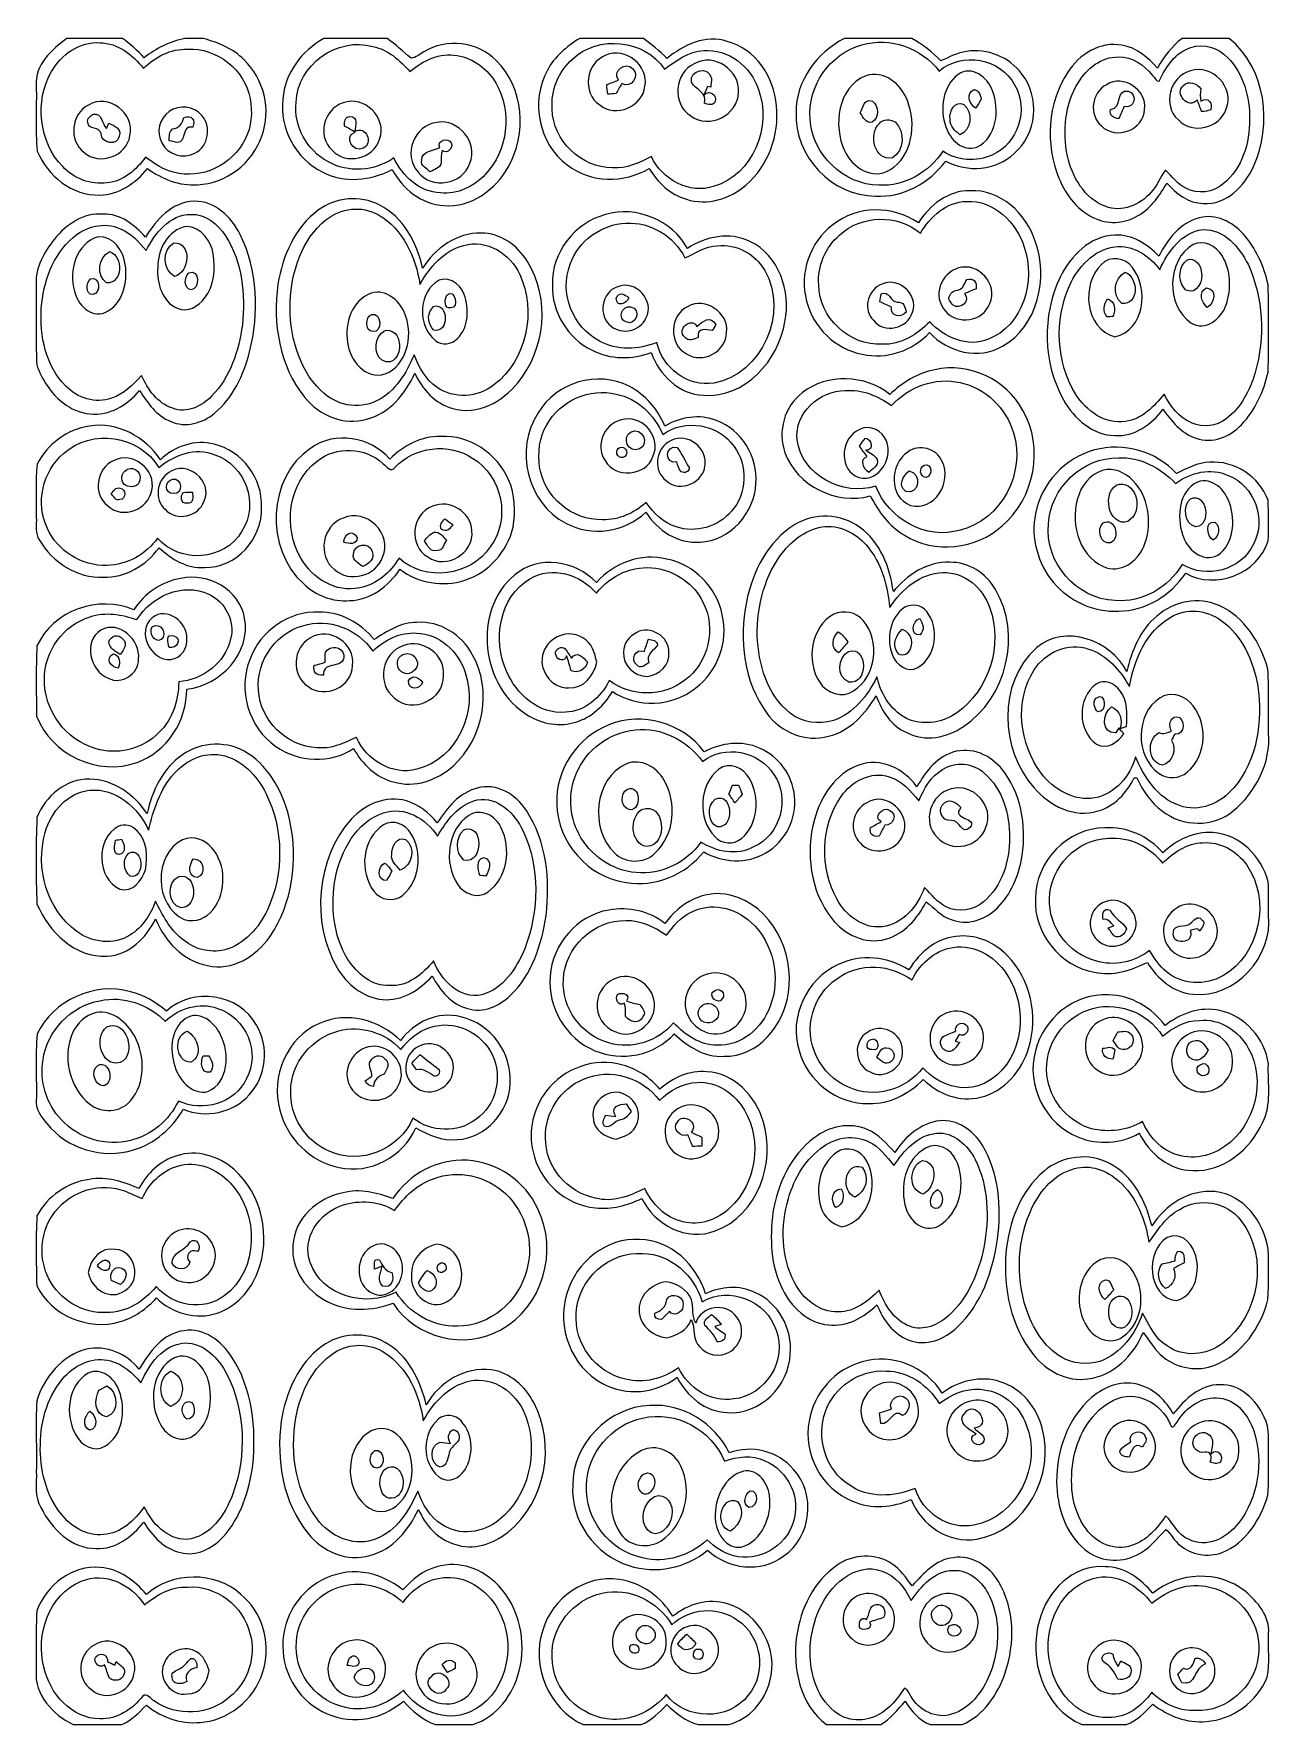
# Model space of a CAD drawing. Header units: centimetres. Extents: x -6.5 to 6.5, y -8.8 to 8.9.
import ezdxf

# ---------------------------------------------------------------- set-up
doc = ezdxf.new("R2010")
doc.units = ezdxf.units.CM
doc.header["$MEASUREMENT"] = 0
doc.layers.add('Camada 1', color=7, linetype='Continuous')

msp = doc.modelspace()

# ---------------------------------------------------------------- linework, layer by layer
at = {"layer": 'Camada 1'}
for points, knots in [([(-0.76658, 8.81944), (-0.76658, 8.81944), (-0.10054, 8.81944), (-0.10054, 8.81944), (-0.10054, 8.81944), (-0.0141, 8.75558), (0.06984, 8.68821), (0.14427, 8.6106), (0.14427, 8.6106), (0.31925, 8.74571), (0.55068, 8.86741), (0.77505, 8.78804), (0.77505, 8.78804), (1.07314, 8.70902), (1.27175, 8.41233), (1.29151, 8.11388), (1.29151, 8.11388), (1.32326, 7.80837), (1.20791, 7.48629), (0.97225, 7.28556), (0.97225, 7.28556), (0.80573, 7.1388), (0.56444, 7.06683), (0.34924, 7.13705), (0.34924, 7.13705), (0.18026, 7.18467), (0.04833, 7.31237), (-0.04022, 7.45949), (-0.04022, 7.45949), (-0.30127, 7.30355), (-0.65475, 7.30391), (-0.89746, 7.49652), (-0.89746, 7.49652), (-1.19803, 7.7163), (-1.2834, 8.16327), (-1.10418, 8.48571), (-1.10418, 8.48571), (-1.03082, 8.63035), (-0.90099, 8.73407), (-0.76658, 8.81944)], [0, 0, 0, 0, 0.09090909, 0.09090909, 0.09090909, 0.09090909, 0.18181818, 0.18181818, 0.18181818, 0.18181818, 0.27272727, 0.27272727, 0.27272727, 0.27272727, 0.36363636, 0.36363636, 0.36363636, 0.36363636, 0.45454545, 0.45454545, 0.45454545, 0.45454545, 0.54545455, 0.54545455, 0.54545455, 0.54545455, 0.63636364, 0.63636364, 0.63636364, 0.63636364, 0.72727273, 0.72727273, 0.72727273, 0.72727273, 0.81818182, 0.81818182, 0.81818182, 0.81818182, 1, 1, 1, 1]), ([(-0.84278, 8.60213), (-0.84278, 8.60213), (-0.84278, 8.60213), (-0.84278, 8.60213), (-0.84278, 8.60213), (-0.98848, 8.47195), (-1.07138, 8.27511), (-1.05409, 8.07931), (-1.05409, 8.07931), (-1.0488, 7.75053), (-0.75035, 7.4669), (-0.42367, 7.46478), (-0.42367, 7.46478), (-0.27763, 7.45455), (-0.14323, 7.5191), (-0.01693, 7.58437), (-0.01693, 7.58437), (0.09418, 7.34413), (0.37923, 7.18572), (0.63958, 7.27216), (0.63958, 7.27216), (1.04668, 7.39563), (1.24812, 7.90046), (1.10277, 8.28674), (1.10277, 8.28674), (1.02446, 8.52487), (0.78668, 8.71361), (0.52987, 8.69208), (0.52987, 8.69208), (0.37182, 8.68467), (0.24306, 8.58696), (0.11959, 8.49911), (0.11959, 8.49911), (-0.08995, 8.80956), (-0.57221, 8.85965), (-0.84278, 8.60213)], [0, 0, 0, 0, 0.1, 0.1, 0.1, 0.1, 0.2, 0.2, 0.2, 0.2, 0.3, 0.3, 0.3, 0.3, 0.4, 0.4, 0.4, 0.4, 0.5, 0.5, 0.5, 0.5, 0.6, 0.6, 0.6, 0.6, 0.7, 0.7, 0.7, 0.7, 0.8, 0.8, 0.8, 0.8, 1, 1, 1, 1]), ([(-6.13127, 8.81944), (-6.13127, 8.81944), (-5.54918, 8.81944), (-5.54918, 8.81944), (-5.54918, 8.81944), (-5.46734, 8.75947), (-5.39221, 8.69102), (-5.322, 8.61765), (-5.322, 8.61765), (-5.19818, 8.71678), (-5.05249, 8.78487), (-4.89761, 8.81944), (-4.89761, 8.81944), (-4.89761, 8.81944), (-4.70429, 8.81944), (-4.70429, 8.81944), (-4.70429, 8.81944), (-4.55012, 8.77464), (-4.39349, 8.71466), (-4.27955, 8.59719), (-4.27955, 8.59719), (-4.06893, 8.39752), (-3.98955, 8.07014), (-4.09222, 7.79744), (-4.09222, 7.79744), (-4.18677, 7.51275), (-4.46439, 7.30284), (-4.76391, 7.28839), (-4.76391, 7.28839), (-4.9537, 7.27463), (-5.13785, 7.34835), (-5.28849, 7.45912), (-5.28849, 7.45912), (-5.40948, 7.30496), (-5.58729, 7.18502), (-5.78838, 7.18078), (-5.78838, 7.18078), (-6.07589, 7.17161), (-6.33306, 7.38258), (-6.44065, 7.63939), (-6.44065, 7.63939), (-6.46394, 7.86694), (-6.4463, 8.09766), (-6.45125, 8.32661), (-6.45125, 8.32661), (-6.47242, 8.54392), (-6.28755, 8.7009), (-6.13127, 8.81944)], [0, 0, 0, 0, 0.07692308, 0.07692308, 0.07692308, 0.07692308, 0.15384615, 0.15384615, 0.15384615, 0.15384615, 0.23076923, 0.23076923, 0.23076923, 0.23076923, 0.30769231, 0.30769231, 0.30769231, 0.30769231, 0.38461538, 0.38461538, 0.38461538, 0.38461538, 0.46153846, 0.46153846, 0.46153846, 0.46153846, 0.53846154, 0.53846154, 0.53846154, 0.53846154, 0.61538462, 0.61538462, 0.61538462, 0.61538462, 0.69230769, 0.69230769, 0.69230769, 0.69230769, 0.76923077, 0.76923077, 0.76923077, 0.76923077, 0.84615385, 0.84615385, 0.84615385, 0.84615385, 1, 1, 1, 1]), ([(-6.2925, 8.47195), (-6.2925, 8.47195), (-6.2925, 8.47195), (-6.2925, 8.47195), (-6.2925, 8.47195), (-6.47064, 8.16256), (-6.42513, 7.7357), (-6.17466, 7.47818), (-6.17466, 7.47818), (-6.05754, 7.35365), (-5.88291, 7.2852), (-5.71217, 7.30919), (-5.71217, 7.30919), (-5.53966, 7.32155), (-5.4049, 7.44573), (-5.30684, 7.57802), (-5.30684, 7.57802), (-5.21864, 7.51063), (-5.12444, 7.44502), (-5.01402, 7.42068), (-5.01402, 7.42068), (-4.72475, 7.33636), (-4.39737, 7.49723), (-4.26649, 7.76427), (-4.26649, 7.76427), (-4.19805, 7.89445), (-4.18923, 8.04826), (-4.21323, 8.19114), (-4.21323, 8.19114), (-4.26966, 8.49029), (-4.56247, 8.7263), (-4.86833, 8.70726), (-4.86833, 8.70726), (-5.04367, 8.7122), (-5.20805, 8.62682), (-5.32977, 8.50582), (-5.32977, 8.50582), (-5.44159, 8.64623), (-5.59717, 8.77252), (-5.7852, 8.77393), (-5.7852, 8.77393), (-5.99756, 8.79016), (-6.1909, 8.65011), (-6.2925, 8.47195)], [0, 0, 0, 0, 0.08333333, 0.08333333, 0.08333333, 0.08333333, 0.16666667, 0.16666667, 0.16666667, 0.16666667, 0.25, 0.25, 0.25, 0.25, 0.33333333, 0.33333333, 0.33333333, 0.33333333, 0.41666667, 0.41666667, 0.41666667, 0.41666667, 0.5, 0.5, 0.5, 0.5, 0.58333333, 0.58333333, 0.58333333, 0.58333333, 0.66666667, 0.66666667, 0.66666667, 0.66666667, 0.75, 0.75, 0.75, 0.75, 0.83333333, 0.83333333, 0.83333333, 0.83333333, 1, 1, 1, 1]), ([(-3.4424, 8.81944), (-3.4424, 8.81944), (-2.78095, 8.81944), (-2.78095, 8.81944), (-2.78095, 8.81944), (-2.69239, 8.75594), (-2.61338, 8.68151), (-2.52976, 8.61201), (-2.52976, 8.61201), (-2.47967, 8.61659), (-2.44122, 8.65645), (-2.39676, 8.67762), (-2.39676, 8.67762), (-2.16322, 8.82473), (-1.83444, 8.78593), (-1.64041, 8.58978), (-1.64041, 8.58978), (-1.34691, 8.30473), (-1.31833, 7.81897), (-1.51623, 7.47218), (-1.51623, 7.47218), (-1.64818, 7.23477), (-1.90534, 7.04673), (-2.18687, 7.07073), (-2.18687, 7.07073), (-2.42217, 7.08201), (-2.61902, 7.24746), (-2.72944, 7.44677), (-2.72944, 7.44677), (-2.95098, 7.33248), (-3.22826, 7.30144), (-3.45439, 7.42068), (-3.45439, 7.42068), (-3.7345, 7.55614), (-3.90842, 7.87576), (-3.87139, 8.18479), (-3.87139, 8.18479), (-3.85585, 8.45608), (-3.67276, 8.68821), (-3.4424, 8.81944)], [0, 0, 0, 0, 0.09090909, 0.09090909, 0.09090909, 0.09090909, 0.18181818, 0.18181818, 0.18181818, 0.18181818, 0.27272727, 0.27272727, 0.27272727, 0.27272727, 0.36363636, 0.36363636, 0.36363636, 0.36363636, 0.45454545, 0.45454545, 0.45454545, 0.45454545, 0.54545455, 0.54545455, 0.54545455, 0.54545455, 0.63636364, 0.63636364, 0.63636364, 0.63636364, 0.72727273, 0.72727273, 0.72727273, 0.72727273, 0.81818182, 0.81818182, 0.81818182, 0.81818182, 1, 1, 1, 1]), ([(-3.73345, 8.15093), (-3.73345, 8.15093), (-3.73345, 8.15093), (-3.73345, 8.15093), (-3.73345, 8.15093), (-3.76061, 7.90117), (-3.62055, 7.64786), (-3.40042, 7.53039), (-3.40042, 7.53039), (-3.1884, 7.40974), (-2.91041, 7.42738), (-2.71251, 7.56884), (-2.71251, 7.56884), (-2.62078, 7.37941), (-2.44439, 7.20972), (-2.22355, 7.20372), (-2.22355, 7.20372), (-2.04681, 7.18572), (-1.87395, 7.26827), (-1.75541, 7.39563), (-1.75541, 7.39563), (-1.51906, 7.64433), (-1.46826, 8.05074), (-1.64217, 8.34743), (-1.64217, 8.34743), (-1.72685, 8.49736), (-1.87607, 8.61306), (-2.04823, 8.63952), (-2.04823, 8.63952), (-2.22919, 8.67444), (-2.40665, 8.58766), (-2.54212, 8.47372), (-2.54212, 8.47372), (-2.65007, 8.58766), (-2.76825, 8.70443), (-2.92946, 8.73407), (-2.92946, 8.73407), (-3.30059, 8.84342), (-3.72356, 8.53792), (-3.73345, 8.15093)], [0, 0, 0, 0, 0.09090909, 0.09090909, 0.09090909, 0.09090909, 0.18181818, 0.18181818, 0.18181818, 0.18181818, 0.27272727, 0.27272727, 0.27272727, 0.27272727, 0.36363636, 0.36363636, 0.36363636, 0.36363636, 0.45454545, 0.45454545, 0.45454545, 0.45454545, 0.54545455, 0.54545455, 0.54545455, 0.54545455, 0.63636364, 0.63636364, 0.63636364, 0.63636364, 0.72727273, 0.72727273, 0.72727273, 0.72727273, 0.81818182, 0.81818182, 0.81818182, 0.81818182, 1, 1, 1, 1]), ([(-0.49176, 8.6427), (-0.28963, 8.73442), (-0.04197, 8.53651), (-0.08466, 8.31956), (-0.08466, 8.31956), (-0.10724, 8.10542), (-0.38946, 7.98371), (-0.55774, 8.12306), (-0.55774, 8.12306), (-0.74612, 8.249), (-0.70626, 8.56755), (-0.49176, 8.6427)], [0, 0, 0, 0, 0.25, 0.25, 0.25, 0.25, 0.5, 0.5, 0.5, 0.5, 1, 1, 1, 1]), ([(0.43602, 8.55768), (0.63923, 8.67021), (0.91193, 8.48465), (0.89429, 8.25712), (0.89429, 8.25712), (0.89146, 8.01934), (0.58596, 7.86165), (0.39441, 8.00911), (0.39441, 8.00911), (0.19649, 8.13364), (0.22153, 8.46384), (0.43602, 8.55768)], [0, 0, 0, 0, 0.25, 0.25, 0.25, 0.25, 0.5, 0.5, 0.5, 0.5, 1, 1, 1, 1]), ([(2.00166, 8.81944), (2.00166, 8.81944), (2.70722, 8.81944), (2.70722, 8.81944), (2.70722, 8.81944), (2.81834, 8.75488), (2.92276, 8.67798), (3.01059, 8.58343), (3.01059, 8.58343), (3.09633, 8.62506), (3.18311, 8.66845), (3.27837, 8.68362), (3.27837, 8.68362), (3.49566, 8.71925), (3.72779, 8.62294), (3.85903, 8.4469), (3.85903, 8.4469), (4.05058, 8.2049), (4.01567, 7.81578), (3.77825, 7.61612), (3.77825, 7.61612), (3.58916, 7.43584), (3.2886, 7.41362), (3.06246, 7.53604), (3.06246, 7.53604), (2.89277, 7.30708), (2.6162, 7.15186), (2.32657, 7.17091), (2.32657, 7.17091), (1.87113, 7.16738), (1.47355, 7.59107), (1.49647, 8.04439), (1.49647, 8.04439), (1.49365, 8.3767), (1.71484, 8.66986), (2.00166, 8.81944)], [0, 0, 0, 0, 0.1, 0.1, 0.1, 0.1, 0.2, 0.2, 0.2, 0.2, 0.3, 0.3, 0.3, 0.3, 0.4, 0.4, 0.4, 0.4, 0.5, 0.5, 0.5, 0.5, 0.6, 0.6, 0.6, 0.6, 0.7, 0.7, 0.7, 0.7, 0.8, 0.8, 0.8, 0.8, 1, 1, 1, 1]), ([(2.18439, 8.751), (2.18439, 8.751), (2.18439, 8.751), (2.18439, 8.751), (2.18439, 8.751), (1.85067, 8.66175), (1.61183, 8.31779), (1.64394, 7.97383), (1.64394, 7.97383), (1.66511, 7.60552), (1.9946, 7.28839), (2.36361, 7.2838), (2.36361, 7.2838), (2.63031, 7.27004), (2.88783, 7.41715), (3.03072, 7.63939), (3.03072, 7.63939), (3.18135, 7.54062), (3.38384, 7.52474), (3.54787, 7.59919), (3.54787, 7.59919), (3.81776, 7.71842), (3.93629, 8.07896), (3.78249, 8.33331), (3.78249, 8.33331), (3.63536, 8.6106), (3.23003, 8.68574), (2.99366, 8.47795), (2.99366, 8.47795), (2.80811, 8.72031), (2.48002, 8.83955), (2.18439, 8.751)], [0, 0, 0, 0, 0.11111111, 0.11111111, 0.11111111, 0.11111111, 0.22222222, 0.22222222, 0.22222222, 0.22222222, 0.33333333, 0.33333333, 0.33333333, 0.33333333, 0.44444444, 0.44444444, 0.44444444, 0.44444444, 0.55555556, 0.55555556, 0.55555556, 0.55555556, 0.66666667, 0.66666667, 0.66666667, 0.66666667, 0.77777778, 0.77777778, 0.77777778, 0.77777778, 1, 1, 1, 1]), ([(5.53366, 8.81944), (5.53366, 8.81944), (6.02543, 8.81944), (6.02543, 8.81944), (6.02543, 8.81944), (6.41597, 8.50829), (6.48017, 7.91597), (6.28156, 7.47959), (6.28156, 7.47959), (6.18878, 7.27533), (5.99827, 7.07495), (5.75556, 7.09329), (5.75556, 7.09329), (5.59964, 7.09259), (5.47475, 7.19737), (5.37527, 7.30566), (5.37527, 7.30566), (5.30048, 7.17902), (5.21511, 7.05167), (5.08706, 6.97371), (5.08706, 6.97371), (4.95406, 6.88869), (4.78013, 6.86893), (4.63444, 6.93173), (4.63444, 6.93173), (4.44923, 7.00687), (4.32082, 7.17656), (4.24602, 7.35612), (4.24602, 7.35612), (4.09999, 7.71172), (4.12503, 8.14105), (4.3374, 8.4649), (4.3374, 8.4649), (4.45698, 8.65046), (4.67713, 8.79369), (4.90502, 8.74747), (4.90502, 8.74747), (5.05848, 8.72525), (5.17701, 8.6173), (5.27861, 8.50793), (5.27861, 8.50793), (5.34034, 8.62894), (5.42783, 8.73407), (5.53366, 8.81944)], [0, 0, 0, 0, 0.08333333, 0.08333333, 0.08333333, 0.08333333, 0.16666667, 0.16666667, 0.16666667, 0.16666667, 0.25, 0.25, 0.25, 0.25, 0.33333333, 0.33333333, 0.33333333, 0.33333333, 0.41666667, 0.41666667, 0.41666667, 0.41666667, 0.5, 0.5, 0.5, 0.5, 0.58333333, 0.58333333, 0.58333333, 0.58333333, 0.66666667, 0.66666667, 0.66666667, 0.66666667, 0.75, 0.75, 0.75, 0.75, 0.83333333, 0.83333333, 0.83333333, 0.83333333, 1, 1, 1, 1]), ([(5.62645, 8.7256), (5.62645, 8.7256), (5.62645, 8.7256), (5.62645, 8.7256), (5.62645, 8.7256), (5.46311, 8.67269), (5.36327, 8.52205), (5.2959, 8.37318), (5.2959, 8.37318), (5.25955, 8.3633), (5.24862, 8.41692), (5.22393, 8.43315), (5.22393, 8.43315), (5.13961, 8.54286), (5.01085, 8.62612), (4.86903, 8.62576), (4.86903, 8.62576), (4.69123, 8.62894), (4.53813, 8.50477), (4.44958, 8.35942), (4.44958, 8.35942), (4.30494, 8.13223), (4.28554, 7.84718), (4.33422, 7.58789), (4.33422, 7.58789), (4.38502, 7.37059), (4.51131, 7.14621), (4.72934, 7.06296), (4.72934, 7.06296), (4.89973, 6.99347), (5.09481, 7.07424), (5.2077, 7.20901), (5.2077, 7.20901), (5.27826, 7.27287), (5.29978, 7.3741), (5.36081, 7.44185), (5.36081, 7.44185), (5.43065, 7.37834), (5.48323, 7.29297), (5.57213, 7.2524), (5.57213, 7.2524), (5.6963, 7.1829), (5.85857, 7.20865), (5.96547, 7.29933), (5.96547, 7.29933), (6.16267, 7.46019), (6.24382, 7.72548), (6.23887, 7.97277), (6.23887, 7.97277), (6.24557, 8.20596), (6.17502, 8.45043), (6.00957, 8.62012), (6.00957, 8.62012), (5.91185, 8.72066), (5.76226, 8.76829), (5.62645, 8.7256)], [0, 0, 0, 0, 0.06666667, 0.06666667, 0.06666667, 0.06666667, 0.13333333, 0.13333333, 0.13333333, 0.13333333, 0.2, 0.2, 0.2, 0.2, 0.26666667, 0.26666667, 0.26666667, 0.26666667, 0.33333333, 0.33333333, 0.33333333, 0.33333333, 0.4, 0.4, 0.4, 0.4, 0.46666667, 0.46666667, 0.46666667, 0.46666667, 0.53333333, 0.53333333, 0.53333333, 0.53333333, 0.6, 0.6, 0.6, 0.6, 0.66666667, 0.66666667, 0.66666667, 0.66666667, 0.73333333, 0.73333333, 0.73333333, 0.73333333, 0.8, 0.8, 0.8, 0.8, 0.86666667, 0.86666667, 0.86666667, 0.86666667, 1, 1, 1, 1]), ([(-0.36264, 8.3834), (-0.36264, 8.3834), (-0.36264, 8.3834), (-0.36264, 8.3834), (-0.36264, 8.3834), (-0.40286, 8.36647), (-0.44343, 8.35095), (-0.48401, 8.33613), (-0.48401, 8.33613), (-0.48119, 8.30227), (-0.478, 8.26875), (-0.47412, 8.23488), (-0.47412, 8.23488), (-0.4452, 8.237), (-0.41592, 8.23948), (-0.38664, 8.24194), (-0.38664, 8.24194), (-0.36724, 8.27792), (-0.34712, 8.31355), (-0.32597, 8.34848), (-0.32597, 8.34848), (-0.22859, 8.28463), (-0.13194, 8.43492), (-0.21132, 8.50229), (-0.21132, 8.50229), (-0.28081, 8.58202), (-0.43638, 8.48183), (-0.36264, 8.3834)], [0, 0, 0, 0, 0.125, 0.125, 0.125, 0.125, 0.25, 0.25, 0.25, 0.25, 0.375, 0.375, 0.375, 0.375, 0.5, 0.5, 0.5, 0.5, 0.625, 0.625, 0.625, 0.625, 0.75, 0.75, 0.75, 0.75, 1, 1, 1, 1]), ([(0.40145, 8.36118), (0.40145, 8.36118), (0.40145, 8.36118), (0.40145, 8.36118), (0.40145, 8.36118), (0.44202, 8.28075), (0.5736, 8.25782), (0.53764, 8.14034), (0.53764, 8.14034), (0.57326, 8.12729), (0.635, 8.11176), (0.64876, 8.16081), (0.64876, 8.16081), (0.68085, 8.22042), (0.58596, 8.28957), (0.53481, 8.2296), (0.53481, 8.2296), (0.54327, 8.25146), (0.56056, 8.29591), (0.56902, 8.31814), (0.56902, 8.31814), (0.56902, 8.31814), (0.6043, 8.30791), (0.6043, 8.30791), (0.6043, 8.30791), (0.60607, 8.33084), (0.60995, 8.37706), (0.61207, 8.40034), (0.61207, 8.40034), (0.58773, 8.53581), (0.37782, 8.49453), (0.40145, 8.36118)], [0, 0, 0, 0, 0.11111111, 0.11111111, 0.11111111, 0.11111111, 0.22222222, 0.22222222, 0.22222222, 0.22222222, 0.33333333, 0.33333333, 0.33333333, 0.33333333, 0.44444444, 0.44444444, 0.44444444, 0.44444444, 0.55555556, 0.55555556, 0.55555556, 0.55555556, 0.66666667, 0.66666667, 0.66666667, 0.66666667, 0.77777778, 0.77777778, 0.77777778, 0.77777778, 1, 1, 1, 1]), ([(2.22566, 8.42821), (2.4144, 8.49453), (2.59856, 8.33931), (2.661, 8.16927), (2.661, 8.16927), (2.75802, 7.9262), (2.71638, 7.58684), (2.4758, 7.44326), (2.4758, 7.44326), (2.29658, 7.33424), (2.0768, 7.47148), (2.00377, 7.64575), (2.00377, 7.64575), (1.88207, 7.90715), (1.93075, 8.30756), (2.22566, 8.42821)], [0, 0, 0, 0, 0.2, 0.2, 0.2, 0.2, 0.4, 0.4, 0.4, 0.4, 0.6, 0.6, 0.6, 0.6, 1, 1, 1, 1]), ([(3.19158, 8.44197), (3.33304, 8.54463), (3.50343, 8.41057), (3.55035, 8.27122), (3.55035, 8.27122), (3.62761, 8.07297), (3.59833, 7.78333), (3.38632, 7.68103), (3.38632, 7.68103), (3.23778, 7.62847), (3.10479, 7.76393), (3.0628, 7.89515), (3.0628, 7.89515), (2.99861, 8.07861), (3.02648, 8.32026), (3.19158, 8.44197)], [0, 0, 0, 0, 0.2, 0.2, 0.2, 0.2, 0.4, 0.4, 0.4, 0.4, 0.6, 0.6, 0.6, 0.6, 1, 1, 1, 1]), ([(5.62222, 8.48077), (5.84975, 8.55556), (6.08894, 8.30333), (5.9951, 8.08143), (5.9951, 8.08143), (5.92949, 7.87964), (5.64091, 7.80908), (5.49521, 7.96713), (5.49521, 7.96713), (5.3227, 8.1153), (5.40561, 8.42504), (5.62222, 8.48077)], [0, 0, 0, 0, 0.25, 0.25, 0.25, 0.25, 0.5, 0.5, 0.5, 0.5, 1, 1, 1, 1]), ([(3.33199, 8.26805), (3.33199, 8.26805), (3.33199, 8.26805), (3.33199, 8.26805), (3.33199, 8.26805), (3.27518, 8.20772), (3.31964, 8.13293), (3.37361, 8.09025), (3.37361, 8.09025), (3.39407, 8.12094), (3.41665, 8.15057), (3.43288, 8.18373), (3.43288, 8.18373), (3.42723, 8.23172), (3.3916, 8.31638), (3.33199, 8.26805)], [0, 0, 0, 0, 0.2, 0.2, 0.2, 0.2, 0.4, 0.4, 0.4, 0.4, 0.6, 0.6, 0.6, 0.6, 1, 1, 1, 1]), ([(4.74415, 8.33543), (4.91737, 8.44902), (5.17207, 8.28004), (5.14032, 8.07684), (5.14032, 8.07684), (5.13749, 7.86129), (4.8387, 7.75158), (4.69123, 7.90363), (4.69123, 7.90363), (4.55507, 8.01863), (4.58752, 8.25464), (4.74415, 8.33543)], [0, 0, 0, 0, 0.25, 0.25, 0.25, 0.25, 0.5, 0.5, 0.5, 0.5, 1, 1, 1, 1]), ([(5.54777, 8.3252), (5.54777, 8.3252), (5.54777, 8.3252), (5.54777, 8.3252), (5.54777, 8.3252), (5.44759, 8.24688), (5.60422, 8.06484), (5.69241, 8.17845), (5.69241, 8.17845), (5.70793, 8.13716), (5.72311, 8.09519), (5.73792, 8.05356), (5.73792, 8.05356), (5.76896, 8.05708), (5.79966, 8.06203), (5.8307, 8.06908), (5.8307, 8.06908), (5.86351, 8.12694), (5.80565, 8.22501), (5.73051, 8.16151), (5.73051, 8.16151), (5.72206, 8.20384), (5.72169, 8.24759), (5.7291, 8.29063), (5.7291, 8.29063), (5.691, 8.34918), (5.60105, 8.38446), (5.54777, 8.3252)], [0, 0, 0, 0, 0.125, 0.125, 0.125, 0.125, 0.25, 0.25, 0.25, 0.25, 0.375, 0.375, 0.375, 0.375, 0.5, 0.5, 0.5, 0.5, 0.625, 0.625, 0.625, 0.625, 0.75, 0.75, 0.75, 0.75, 1, 1, 1, 1]), ([(-5.9062, 8.12165), (-5.69982, 8.25182), (-5.41197, 8.03275), (-5.47229, 7.80167), (-5.47229, 7.80167), (-5.50262, 7.58718), (-5.79366, 7.48064), (-5.95207, 7.63023), (-5.95207, 7.63023), (-6.11611, 7.75088), (-6.08682, 8.03133), (-5.9062, 8.12165)], [0, 0, 0, 0, 0.25, 0.25, 0.25, 0.25, 0.5, 0.5, 0.5, 0.5, 1, 1, 1, 1]), ([(-3.24167, 8.14387), (-3.0226, 8.23382), (-2.77318, 7.98547), (-2.86137, 7.76569), (-2.86137, 7.76569), (-2.92028, 7.55967), (-3.21451, 7.48911), (-3.35774, 7.65033), (-3.35774, 7.65033), (-3.51579, 7.79356), (-3.44594, 8.08495), (-3.24167, 8.14387)], [0, 0, 0, 0, 0.25, 0.25, 0.25, 0.25, 0.5, 0.5, 0.5, 0.5, 1, 1, 1, 1]), ([(2.16853, 8.04015), (2.16853, 8.04015), (2.16853, 8.04015), (2.16853, 8.04015), (2.16853, 8.04015), (2.19709, 7.99218), (2.22355, 7.93291), (2.29129, 7.94173), (2.29129, 7.94173), (2.37243, 7.98971), (2.36185, 8.11), (2.29446, 8.16468), (2.29446, 8.16468), (2.20839, 8.19608), (2.19392, 8.09412), (2.16853, 8.04015)], [0, 0, 0, 0, 0.2, 0.2, 0.2, 0.2, 0.4, 0.4, 0.4, 0.4, 0.6, 0.6, 0.6, 0.6, 1, 1, 1, 1]), ([(3.10868, 7.97277), (3.10868, 7.97277), (3.10868, 7.97277), (3.10868, 7.97277), (3.10868, 7.97277), (3.10198, 7.89939), (3.15982, 7.85247), (3.21027, 7.8112), (3.21027, 7.8112), (3.33199, 7.86448), (3.34751, 8.04298), (3.25261, 8.12799), (3.25261, 8.12799), (3.1563, 8.1795), (3.09279, 8.05356), (3.10868, 7.97277)], [0, 0, 0, 0, 0.2, 0.2, 0.2, 0.2, 0.4, 0.4, 0.4, 0.4, 0.6, 0.6, 0.6, 0.6, 1, 1, 1, 1]), ([(4.78579, 8.07613), (4.78579, 8.07613), (4.78579, 8.07613), (4.78579, 8.07613), (4.78579, 8.07613), (4.7699, 8.01123), (4.81365, 7.98195), (4.87432, 7.98195), (4.87432, 7.98195), (4.89091, 8.02393), (4.90855, 8.06555), (4.92724, 8.10683), (4.92724, 8.10683), (5.03202, 8.07366), (5.07541, 8.23841), (4.97382, 8.26769), (4.97382, 8.26769), (4.832, 8.29627), (4.91912, 8.08601), (4.78579, 8.07613)], [0, 0, 0, 0, 0.16666667, 0.16666667, 0.16666667, 0.16666667, 0.33333333, 0.33333333, 0.33333333, 0.33333333, 0.5, 0.5, 0.5, 0.5, 0.66666667, 0.66666667, 0.66666667, 0.66666667, 1, 1, 1, 1]), ([(-5.91043, 7.94103), (-5.91043, 7.94103), (-5.91043, 7.94103), (-5.91043, 7.94103), (-5.91043, 7.94103), (-5.90761, 7.862), (-5.78838, 7.89693), (-5.77285, 7.82355), (-5.77285, 7.82355), (-5.77074, 7.71735), (-5.60246, 7.69126), (-5.58236, 7.79709), (-5.58236, 7.79709), (-5.55483, 7.87541), (-5.63808, 7.9054), (-5.69066, 7.93326), (-5.69066, 7.93326), (-5.69066, 7.93326), (-5.71746, 7.87646), (-5.71746, 7.87646), (-5.71746, 7.87646), (-5.76192, 7.92726), (-5.76545, 8.03909), (-5.85328, 8.02604), (-5.85328, 8.02604), (-5.88362, 8.01158), (-5.92701, 7.98053), (-5.91043, 7.94103)], [0, 0, 0, 0, 0.125, 0.125, 0.125, 0.125, 0.25, 0.25, 0.25, 0.25, 0.375, 0.375, 0.375, 0.375, 0.5, 0.5, 0.5, 0.5, 0.625, 0.625, 0.625, 0.625, 0.75, 0.75, 0.75, 0.75, 1, 1, 1, 1]), ([(-5.0606, 8.05462), (-4.95757, 8.13082), (-4.80201, 8.11388), (-4.72015, 8.01475), (-4.72015, 8.01475), (-4.61398, 7.89869), (-4.6496, 7.68843), (-4.79283, 7.61894), (-4.79283, 7.61894), (-4.91172, 7.55509), (-5.07717, 7.60236), (-5.13679, 7.72548), (-5.13679, 7.72548), (-5.20064, 7.83342), (-5.16361, 7.98512), (-5.0606, 8.05462)], [0, 0, 0, 0, 0.2, 0.2, 0.2, 0.2, 0.4, 0.4, 0.4, 0.4, 0.6, 0.6, 0.6, 0.6, 1, 1, 1, 1]), ([(-4.90714, 7.99218), (-4.90714, 7.99218), (-4.90714, 7.99218), (-4.90714, 7.99218), (-4.90714, 7.99218), (-4.9209, 7.93255), (-4.95828, 7.87646), (-5.02603, 7.874), (-5.02603, 7.874), (-5.0613, 7.84119), (-5.0606, 7.79392), (-5.06095, 7.74946), (-5.06095, 7.74946), (-5.03977, 7.74452), (-4.99709, 7.7343), (-4.97557, 7.72936), (-4.97557, 7.72936), (-4.87257, 7.73041), (-4.94383, 7.91033), (-4.81471, 7.89199), (-4.81471, 7.89199), (-4.77979, 7.96924), (-4.82952, 8.02216), (-4.90714, 7.99218)], [0, 0, 0, 0, 0.14285714, 0.14285714, 0.14285714, 0.14285714, 0.28571429, 0.28571429, 0.28571429, 0.28571429, 0.42857143, 0.42857143, 0.42857143, 0.42857143, 0.57142857, 0.57142857, 0.57142857, 0.57142857, 0.71428571, 0.71428571, 0.71428571, 0.71428571, 1, 1, 1, 1]), ([(-3.2265, 7.90292), (-3.2265, 7.90292), (-3.2265, 7.90292), (-3.2265, 7.90292), (-3.2265, 7.90292), (-3.1891, 7.88212), (-3.15241, 7.86058), (-3.11608, 7.83802), (-3.11608, 7.83802), (-3.23956, 7.79955), (-3.13796, 7.61152), (-3.03283, 7.67079), (-3.03283, 7.67079), (-2.91923, 7.71913), (-3.00002, 7.91562), (-3.11996, 7.84684), (-3.11996, 7.84684), (-3.11538, 7.90257), (-3.0801, 8.00381), (-3.16971, 8.00206), (-3.16971, 8.00206), (-3.22896, 7.99958), (-3.22509, 7.94631), (-3.2265, 7.90292)], [0, 0, 0, 0, 0.14285714, 0.14285714, 0.14285714, 0.14285714, 0.28571429, 0.28571429, 0.28571429, 0.28571429, 0.42857143, 0.42857143, 0.42857143, 0.42857143, 0.57142857, 0.57142857, 0.57142857, 0.57142857, 0.71428571, 0.71428571, 0.71428571, 0.71428571, 1, 1, 1, 1]), ([(-2.25848, 7.94067), (-2.03376, 7.9823), (-1.82279, 7.72548), (-1.91735, 7.51311), (-1.91735, 7.51311), (-1.9872, 7.29051), (-2.31846, 7.23511), (-2.45779, 7.42173), (-2.45779, 7.42173), (-2.62149, 7.59812), (-2.4966, 7.91527), (-2.25848, 7.94067)], [0, 0, 0, 0, 0.25, 0.25, 0.25, 0.25, 0.5, 0.5, 0.5, 0.5, 1, 1, 1, 1]), ([(2.36784, 7.92973), (2.36784, 7.92973), (2.36784, 7.92973), (2.36784, 7.92973), (2.36784, 7.92973), (2.25036, 7.81755), (2.31705, 7.53251), (2.50472, 7.57025), (2.50472, 7.57025), (2.63102, 7.6468), (2.63596, 7.84436), (2.53505, 7.94349), (2.53505, 7.94349), (2.48778, 7.9756), (2.40312, 7.983), (2.36784, 7.92973)], [0, 0, 0, 0, 0.2, 0.2, 0.2, 0.2, 0.4, 0.4, 0.4, 0.4, 0.6, 0.6, 0.6, 0.6, 1, 1, 1, 1]), ([(-2.22815, 7.67749), (-2.22815, 7.67749), (-2.22815, 7.67749), (-2.22815, 7.67749), (-2.22815, 7.67749), (-2.29517, 7.64329), (-2.41935, 7.64645), (-2.41899, 7.54768), (-2.41899, 7.54768), (-2.43557, 7.487), (-2.36149, 7.46019), (-2.33115, 7.42209), (-2.33115, 7.42209), (-2.29059, 7.44855), (-2.23026, 7.4609), (-2.21543, 7.51451), (-2.21543, 7.51451), (-2.21933, 7.55931), (-2.21862, 7.60411), (-2.2038, 7.64645), (-2.2038, 7.64645), (-2.15089, 7.60341), (-2.08314, 7.67856), (-2.11278, 7.72653), (-2.11278, 7.72653), (-2.13783, 7.79039), (-2.27153, 7.75194), (-2.22815, 7.67749)], [0, 0, 0, 0, 0.125, 0.125, 0.125, 0.125, 0.25, 0.25, 0.25, 0.25, 0.375, 0.375, 0.375, 0.375, 0.5, 0.5, 0.5, 0.5, 0.625, 0.625, 0.625, 0.625, 0.75, 0.75, 0.75, 0.75, 1, 1, 1, 1]), ([(-5.30825, 6.74088), (-5.19923, 6.92431), (-5.02778, 7.10952), (-4.79953, 7.11553), (-4.79953, 7.11553), (-4.58257, 7.12328), (-4.41147, 6.94901), (-4.31906, 6.76875), (-4.31906, 6.76875), (-4.12891, 6.39163), (-4.11938, 5.9443), (-4.21922, 5.54002), (-4.21922, 5.54002), (-4.28237, 5.29978), (-4.39208, 5.05989), (-4.58716, 4.89866), (-4.58716, 4.89866), (-4.71063, 4.79354), (-4.89196, 4.74345), (-5.04472, 4.81295), (-5.04472, 4.81295), (-5.19465, 4.87009), (-5.28742, 5.00839), (-5.37104, 5.13715), (-5.37104, 5.13715), (-5.49485, 4.98228), (-5.68854, 4.86974), (-5.89138, 4.89091), (-5.89138, 4.89091), (-6.09952, 4.91137), (-6.26745, 5.06448), (-6.36939, 5.2384), (-6.36939, 5.2384), (-6.40891, 5.30895), (-6.45407, 5.38339), (-6.44983, 5.46734), (-6.44983, 5.46734), (-6.45266, 5.72698), (-6.45195, 5.98628), (-6.45089, 6.24592), (-6.45089, 6.24592), (-6.46923, 6.42479), (-6.36376, 6.58354), (-6.2618, 6.72007), (-6.2618, 6.72007), (-6.13903, 6.87317), (-5.95629, 6.99735), (-5.75168, 6.98112), (-5.75168, 6.98112), (-5.57035, 6.98816), (-5.42325, 6.86647), (-5.30825, 6.74088)], [0, 0, 0, 0, 0.07142857, 0.07142857, 0.07142857, 0.07142857, 0.14285714, 0.14285714, 0.14285714, 0.14285714, 0.21428571, 0.21428571, 0.21428571, 0.21428571, 0.28571429, 0.28571429, 0.28571429, 0.28571429, 0.35714286, 0.35714286, 0.35714286, 0.35714286, 0.42857143, 0.42857143, 0.42857143, 0.42857143, 0.5, 0.5, 0.5, 0.5, 0.57142857, 0.57142857, 0.57142857, 0.57142857, 0.64285714, 0.64285714, 0.64285714, 0.64285714, 0.71428571, 0.71428571, 0.71428571, 0.71428571, 0.78571429, 0.78571429, 0.78571429, 0.78571429, 0.85714286, 0.85714286, 0.85714286, 0.85714286, 1, 1, 1, 1]), ([(-3.49919, 7.02451), (-3.31786, 7.15892), (-3.06351, 7.18114), (-2.86278, 7.07707), (-2.86278, 7.07707), (-2.60809, 6.95395), (-2.47156, 6.6809), (-2.41017, 6.41702), (-2.41017, 6.41702), (-2.27929, 6.62622), (-2.05246, 6.78602), (-1.79846, 6.78356), (-1.79846, 6.78356), (-1.59526, 6.7839), (-1.41464, 6.65268), (-1.31163, 6.48404), (-1.31163, 6.48404), (-1.0728, 6.09776), (-1.12501, 5.56682), (-1.41216, 5.22005), (-1.41216, 5.22005), (-1.57127, 5.02284), (-1.83727, 4.86833), (-2.09549, 4.94946), (-2.09549, 4.94946), (-2.28035, 4.99779), (-2.4144, 5.1502), (-2.49132, 5.31883), (-2.49132, 5.31883), (-2.58903, 5.10292), (-2.75483, 4.8962), (-2.99473, 4.83729), (-2.99473, 4.83729), (-3.23391, 4.76355), (-3.49496, 4.87644), (-3.64489, 5.0673), (-3.64489, 5.0673), (-3.91018, 5.39362), (-3.97968, 5.84022), (-3.92289, 6.24804), (-3.92289, 6.24804), (-3.87456, 6.54261), (-3.74755, 6.84459), (-3.49919, 7.02451)], [0, 0, 0, 0, 0.08333333, 0.08333333, 0.08333333, 0.08333333, 0.16666667, 0.16666667, 0.16666667, 0.16666667, 0.25, 0.25, 0.25, 0.25, 0.33333333, 0.33333333, 0.33333333, 0.33333333, 0.41666667, 0.41666667, 0.41666667, 0.41666667, 0.5, 0.5, 0.5, 0.5, 0.58333333, 0.58333333, 0.58333333, 0.58333333, 0.66666667, 0.66666667, 0.66666667, 0.66666667, 0.75, 0.75, 0.75, 0.75, 0.83333333, 0.83333333, 0.83333333, 0.83333333, 1, 1, 1, 1]), ([(2.77566, 6.88974), (2.89312, 7.07424), (3.08751, 7.23123), (3.31645, 7.22629), (3.31645, 7.22629), (3.63502, 7.24393), (3.90102, 6.98605), (3.99803, 6.69995), (3.99803, 6.69995), (4.13561, 6.31613), (4.03119, 5.80955), (3.65583, 5.60034), (3.65583, 5.60034), (3.40747, 5.45217), (3.08151, 5.53578), (2.89348, 5.74286), (2.89348, 5.74286), (2.71744, 5.55412), (2.44157, 5.45606), (2.18792, 5.51602), (2.18792, 5.51602), (1.90923, 5.5693), (1.67464, 5.79578), (1.60655, 6.07024), (1.60655, 6.07024), (1.52364, 6.35952), (1.64076, 6.69079), (1.88029, 6.87), (1.88029, 6.87), (2.13395, 7.07424), (2.51107, 7.07354), (2.77566, 6.88974)], [0, 0, 0, 0, 0.11111111, 0.11111111, 0.11111111, 0.11111111, 0.22222222, 0.22222222, 0.22222222, 0.22222222, 0.33333333, 0.33333333, 0.33333333, 0.33333333, 0.44444444, 0.44444444, 0.44444444, 0.44444444, 0.55555556, 0.55555556, 0.55555556, 0.55555556, 0.66666667, 0.66666667, 0.66666667, 0.66666667, 0.77777778, 0.77777778, 0.77777778, 0.77777778, 1, 1, 1, 1]), ([(2.79681, 6.78074), (2.79681, 6.78074), (2.79681, 6.78074), (2.79681, 6.78074), (2.79681, 6.78074), (2.55975, 6.98394), (2.1791, 6.97618), (1.95155, 6.76275), (1.95155, 6.76275), (1.8041, 6.63434), (1.71732, 6.43784), (1.73355, 6.24134), (1.73355, 6.24134), (1.73601, 5.8995), (2.05634, 5.60139), (2.39747, 5.61974), (2.39747, 5.61974), (2.59079, 5.6134), (2.76401, 5.71887), (2.89418, 5.85364), (2.89418, 5.85364), (3.04977, 5.69312), (3.28719, 5.58095), (3.50801, 5.67265), (3.50801, 5.67265), (3.87278, 5.81695), (4.00685, 6.28402), (3.88338, 6.63434), (3.88338, 6.63434), (3.80364, 6.89327), (3.56693, 7.13105), (3.28048, 7.11446), (3.28048, 7.11446), (3.06882, 7.11059), (2.89877, 6.9543), (2.79681, 6.78074)], [0, 0, 0, 0, 0.1, 0.1, 0.1, 0.1, 0.2, 0.2, 0.2, 0.2, 0.3, 0.3, 0.3, 0.3, 0.4, 0.4, 0.4, 0.4, 0.5, 0.5, 0.5, 0.5, 0.6, 0.6, 0.6, 0.6, 0.7, 0.7, 0.7, 0.7, 0.8, 0.8, 0.8, 0.8, 1, 1, 1, 1]), ([(-5.30294, 6.60118), (-5.30294, 6.60118), (-5.30294, 6.60118), (-5.30294, 6.60118), (-5.30294, 6.60118), (-5.38091, 6.69008), (-5.46064, 6.78497), (-5.57388, 6.82907), (-5.57388, 6.82907), (-5.73792, 6.90491), (-5.93478, 6.852), (-6.06636, 6.737), (-6.06636, 6.737), (-6.27979, 6.55425), (-6.37892, 6.27062), (-6.39833, 5.99687), (-6.39833, 5.99687), (-6.41667, 5.70864), (-6.35353, 5.39255), (-6.14186, 5.18266), (-6.14186, 5.18266), (-6.02262, 5.0567), (-5.83035, 4.99321), (-5.66349, 5.056), (-5.66349, 5.056), (-5.53402, 5.09551), (-5.44159, 5.19782), (-5.35094, 5.29201), (-5.35094, 5.29201), (-5.28179, 5.14879), (-5.18407, 5.00062), (-5.02391, 4.95053), (-5.02391, 4.95053), (-4.8789, 4.89444), (-4.7191, 4.97063), (-4.61751, 5.07576), (-4.61751, 5.07576), (-4.42136, 5.27402), (-4.3328, 5.55271), (-4.29541, 5.82329), (-4.29541, 5.82329), (-4.26154, 6.14045), (-4.29648, 6.48088), (-4.47145, 6.75464), (-4.47145, 6.75464), (-4.55365, 6.87351), (-4.67854, 6.98923), (-4.83376, 6.9783), (-4.83376, 6.9783), (-5.05566, 6.9783), (-5.20841, 6.77932), (-5.30294, 6.60118)], [0, 0, 0, 0, 0.07142857, 0.07142857, 0.07142857, 0.07142857, 0.14285714, 0.14285714, 0.14285714, 0.14285714, 0.21428571, 0.21428571, 0.21428571, 0.21428571, 0.28571429, 0.28571429, 0.28571429, 0.28571429, 0.35714286, 0.35714286, 0.35714286, 0.35714286, 0.42857143, 0.42857143, 0.42857143, 0.42857143, 0.5, 0.5, 0.5, 0.5, 0.57142857, 0.57142857, 0.57142857, 0.57142857, 0.64285714, 0.64285714, 0.64285714, 0.64285714, 0.71428571, 0.71428571, 0.71428571, 0.71428571, 0.78571429, 0.78571429, 0.78571429, 0.78571429, 0.85714286, 0.85714286, 0.85714286, 0.85714286, 1, 1, 1, 1]), ([(-3.42089, 6.9215), (-3.42089, 6.9215), (-3.42089, 6.9215), (-3.42089, 6.9215), (-3.42089, 6.9215), (-3.67488, 6.71724), (-3.78142, 6.38104), (-3.79518, 6.06531), (-3.79518, 6.06531), (-3.80576, 5.73263), (-3.71756, 5.37386), (-3.4738, 5.13467), (-3.4738, 5.13467), (-3.32527, 4.98474), (-3.08151, 4.92901), (-2.89065, 5.02849), (-2.89065, 5.02849), (-2.69521, 5.12234), (-2.58163, 5.31777), (-2.49907, 5.50898), (-2.49907, 5.50898), (-2.44722, 5.37986), (-2.37912, 5.24898), (-2.25953, 5.16995), (-2.25953, 5.16995), (-2.08562, 5.04296), (-1.83091, 5.06236), (-1.66475, 5.19394), (-1.66475, 5.19394), (-1.32186, 5.45358), (-1.21391, 5.96688), (-1.39452, 6.35141), (-1.39452, 6.35141), (-1.49014, 6.56802), (-1.74271, 6.72358), (-1.97908, 6.65268), (-1.97908, 6.65268), (-2.18897, 6.60259), (-2.33539, 6.4262), (-2.43769, 6.24662), (-2.43769, 6.24662), (-2.48179, 6.53026), (-2.61408, 6.82695), (-2.87301, 6.97442), (-2.87301, 6.97442), (-3.04446, 7.07424), (-3.26989, 7.04639), (-3.42089, 6.9215)], [0, 0, 0, 0, 0.07692308, 0.07692308, 0.07692308, 0.07692308, 0.15384615, 0.15384615, 0.15384615, 0.15384615, 0.23076923, 0.23076923, 0.23076923, 0.23076923, 0.30769231, 0.30769231, 0.30769231, 0.30769231, 0.38461538, 0.38461538, 0.38461538, 0.38461538, 0.46153846, 0.46153846, 0.46153846, 0.46153846, 0.53846154, 0.53846154, 0.53846154, 0.53846154, 0.61538462, 0.61538462, 0.61538462, 0.61538462, 0.69230769, 0.69230769, 0.69230769, 0.69230769, 0.76923077, 0.76923077, 0.76923077, 0.76923077, 0.84615385, 0.84615385, 0.84615385, 0.84615385, 1, 1, 1, 1]), ([(-1.05233, 6.24416), (-1.06257, 6.57718), (-0.81845, 6.89327), (-0.49742, 6.97652), (-0.49742, 6.97652), (-0.17426, 7.07424), (0.19826, 6.91797), (0.36018, 6.62305), (0.36018, 6.62305), (0.55033, 6.74722), (0.80291, 6.80154), (1.01353, 6.695), (1.01353, 6.695), (1.3215, 6.55284), (1.4418, 6.17149), (1.38007, 5.85576), (1.38007, 5.85576), (1.31339, 5.45287), (0.96378, 5.05354), (0.52846, 5.08706), (0.52846, 5.08706), (0.26952, 5.09305), (0.0649, 5.30119), (-0.01905, 5.53332), (-0.01905, 5.53332), (-0.21731, 5.45641), (-0.44767, 5.46028), (-0.63782, 5.55871), (-0.63782, 5.55871), (-0.8911, 5.68254), (-1.06469, 5.96018), (-1.05233, 6.24416)], [0, 0, 0, 0, 0.11111111, 0.11111111, 0.11111111, 0.11111111, 0.22222222, 0.22222222, 0.22222222, 0.22222222, 0.33333333, 0.33333333, 0.33333333, 0.33333333, 0.44444444, 0.44444444, 0.44444444, 0.44444444, 0.55555556, 0.55555556, 0.55555556, 0.55555556, 0.66666667, 0.66666667, 0.66666667, 0.66666667, 0.77777778, 0.77777778, 0.77777778, 0.77777778, 1, 1, 1, 1]), ([(-0.86713, 6.45617), (-0.86713, 6.45617), (-0.86713, 6.45617), (-0.86713, 6.45617), (-0.86713, 6.45617), (-0.98142, 6.16126), (-0.84278, 5.79613), (-0.55986, 5.65396), (-0.55986, 5.65396), (-0.37711, 5.54989), (-0.15063, 5.56294), (0.04022, 5.63808), (0.04022, 5.63808), (0.09877, 5.3742), (0.36264, 5.16607), (0.63675, 5.21441), (0.63675, 5.21441), (1.14087, 5.3026), (1.4238, 5.95383), (1.16945, 6.39056), (1.16945, 6.39056), (1.07244, 6.56412), (0.87029, 6.67315), (0.67168, 6.64986), (0.67168, 6.64986), (0.54751, 6.64457), (0.44414, 6.57119), (0.33338, 6.52463), (0.33338, 6.52463), (0.22083, 6.75075), (-0.02786, 6.90104), (-0.28081, 6.88728), (-0.28081, 6.88728), (-0.53974, 6.87704), (-0.7821, 6.70172), (-0.86713, 6.45617)], [0, 0, 0, 0, 0.1, 0.1, 0.1, 0.1, 0.2, 0.2, 0.2, 0.2, 0.3, 0.3, 0.3, 0.3, 0.4, 0.4, 0.4, 0.4, 0.5, 0.5, 0.5, 0.5, 0.6, 0.6, 0.6, 0.6, 0.7, 0.7, 0.7, 0.7, 0.8, 0.8, 0.8, 0.8, 1, 1, 1, 1]), ([(5.71641, 6.94231), (5.88503, 6.99028), (6.06142, 6.89926), (6.1729, 6.77438), (6.1729, 6.77438), (6.30555, 6.62515), (6.39127, 6.43678), (6.43431, 6.24275), (6.43431, 6.24275), (6.44031, 5.93865), (6.44065, 5.6335), (6.43431, 5.3294), (6.43431, 5.3294), (6.38915, 5.12692), (6.29884, 4.92936), (6.15492, 4.77801), (6.15492, 4.77801), (6.03708, 4.65172), (5.84799, 4.57412), (5.67937, 4.63832), (5.67937, 4.63832), (5.52732, 4.68736), (5.42466, 4.81646), (5.33364, 4.93994), (5.33364, 4.93994), (5.21828, 4.78119), (5.03519, 4.65313), (4.83164, 4.66548), (4.83164, 4.66548), (4.59739, 4.6676), (4.40443, 4.84328), (4.29436, 5.03695), (4.29436, 5.03695), (4.07634, 5.42607), (4.06752, 5.92172), (4.25908, 6.32283), (4.25908, 6.32283), (4.36774, 6.54437), (4.57059, 6.75428), (4.832, 6.76098), (4.832, 6.76098), (5.01261, 6.77192), (5.17348, 6.66715), (5.29166, 6.54015), (5.29166, 6.54015), (5.3788, 6.71724), (5.51497, 6.89292), (5.71641, 6.94231)], [0, 0, 0, 0, 0.07692308, 0.07692308, 0.07692308, 0.07692308, 0.15384615, 0.15384615, 0.15384615, 0.15384615, 0.23076923, 0.23076923, 0.23076923, 0.23076923, 0.30769231, 0.30769231, 0.30769231, 0.30769231, 0.38461538, 0.38461538, 0.38461538, 0.38461538, 0.46153846, 0.46153846, 0.46153846, 0.46153846, 0.53846154, 0.53846154, 0.53846154, 0.53846154, 0.61538462, 0.61538462, 0.61538462, 0.61538462, 0.69230769, 0.69230769, 0.69230769, 0.69230769, 0.76923077, 0.76923077, 0.76923077, 0.76923077, 0.84615385, 0.84615385, 0.84615385, 0.84615385, 1, 1, 1, 1]), ([(-5.80214, 6.74299), (-5.64373, 6.75604), (-5.54002, 6.59482), (-5.51956, 6.45548), (-5.51956, 6.45548), (-5.49134, 6.27027), (-5.54567, 6.03496), (-5.73088, 5.95066), (-5.73088, 5.95066), (-5.88398, 5.88892), (-6.02192, 6.03708), (-6.05048, 6.17643), (-6.05048, 6.17643), (-6.1147, 6.38598), (-6.03532, 6.68197), (-5.80214, 6.74299)], [0, 0, 0, 0, 0.2, 0.2, 0.2, 0.2, 0.4, 0.4, 0.4, 0.4, 0.6, 0.6, 0.6, 0.6, 1, 1, 1, 1]), ([(-4.8789, 6.85129), (-4.72722, 6.84776), (-4.62421, 6.70277), (-4.59987, 6.56483), (-4.59987, 6.56483), (-4.57482, 6.40749), (-4.58716, 6.2304), (-4.69053, 6.10129), (-4.69053, 6.10129), (-4.75333, 6.0152), (-4.87115, 5.94818), (-4.97699, 5.99722), (-4.97699, 5.99722), (-5.13749, 6.06531), (-5.19077, 6.26215), (-5.18089, 6.42231), (-5.18089, 6.42231), (-5.18054, 6.60505), (-5.07753, 6.82166), (-4.8789, 6.85129)], [0, 0, 0, 0, 0.16666667, 0.16666667, 0.16666667, 0.16666667, 0.33333333, 0.33333333, 0.33333333, 0.33333333, 0.5, 0.5, 0.5, 0.5, 0.66666667, 0.66666667, 0.66666667, 0.66666667, 1, 1, 1, 1]), ([(5.29978, 6.40009), (5.29978, 6.40009), (5.29978, 6.40009), (5.29978, 6.40009), (5.29978, 6.40009), (5.1943, 6.5479), (5.0186, 6.66184), (4.83093, 6.64069), (4.83093, 6.64069), (4.6094, 6.60929), (4.44429, 6.42691), (4.35645, 6.23181), (4.35645, 6.23181), (4.19734, 5.87304), (4.21393, 5.43207), (4.42277, 5.09622), (4.42277, 5.09622), (4.53036, 4.92195), (4.72827, 4.77872), (4.94242, 4.81329), (4.94242, 4.81329), (5.11598, 4.83446), (5.24228, 4.96922), (5.34528, 5.09905), (5.34528, 5.09905), (5.41019, 4.9717), (5.50509, 4.85281), (5.63879, 4.79354), (5.63879, 4.79354), (5.75344, 4.74768), (5.89209, 4.76215), (5.99122, 4.83729), (5.99122, 4.83729), (6.15244, 4.95265), (6.24311, 5.13997), (6.29884, 5.32482), (6.29884, 5.32482), (6.40503, 5.69524), (6.38527, 6.10588), (6.2237, 6.45688), (6.2237, 6.45688), (6.13339, 6.63716), (5.97288, 6.82907), (5.75168, 6.81884), (5.75168, 6.81884), (5.52696, 6.79379), (5.38692, 6.58917), (5.29978, 6.40009)], [0, 0, 0, 0, 0.07692308, 0.07692308, 0.07692308, 0.07692308, 0.15384615, 0.15384615, 0.15384615, 0.15384615, 0.23076923, 0.23076923, 0.23076923, 0.23076923, 0.30769231, 0.30769231, 0.30769231, 0.30769231, 0.38461538, 0.38461538, 0.38461538, 0.38461538, 0.46153846, 0.46153846, 0.46153846, 0.46153846, 0.53846154, 0.53846154, 0.53846154, 0.53846154, 0.61538462, 0.61538462, 0.61538462, 0.61538462, 0.69230769, 0.69230769, 0.69230769, 0.69230769, 0.76923077, 0.76923077, 0.76923077, 0.76923077, 0.84615385, 0.84615385, 0.84615385, 0.84615385, 1, 1, 1, 1]), ([(-5.7157, 6.26251), (-5.7157, 6.26251), (-5.7157, 6.26251), (-5.7157, 6.26251), (-5.7157, 6.26251), (-5.54426, 6.25439), (-5.53402, 6.53625), (-5.68184, 6.59058), (-5.68184, 6.59058), (-5.79895, 6.52533), (-5.83388, 6.34505), (-5.7157, 6.26251)], [0, 0, 0, 0, 0.25, 0.25, 0.25, 0.25, 0.5, 0.5, 0.5, 0.5, 1, 1, 1, 1]), ([(-5.00627, 6.32882), (-5.00627, 6.32882), (-5.00627, 6.32882), (-5.00627, 6.32882), (-5.00627, 6.32882), (-4.84399, 6.37258), (-4.8207, 6.68372), (-5.0119, 6.68197), (-5.0119, 6.68197), (-5.13749, 6.60293), (-5.13079, 6.40537), (-5.00627, 6.32882)], [0, 0, 0, 0, 0.25, 0.25, 0.25, 0.25, 0.5, 0.5, 0.5, 0.5, 1, 1, 1, 1]), ([(4.69053, 6.45583), (4.77943, 6.55143), (4.94383, 6.52744), (5.01438, 6.4216), (5.01438, 6.4216), (5.19041, 6.2036), (5.14032, 5.76686), (4.832, 5.69911), (4.832, 5.69911), (4.5166, 5.78484), (4.47498, 6.2491), (4.69053, 6.45583)], [0, 0, 0, 0, 0.25, 0.25, 0.25, 0.25, 0.5, 0.5, 0.5, 0.5, 1, 1, 1, 1]), ([(5.65009, 6.66326), (5.76226, 6.71936), (5.89209, 6.64527), (5.95171, 6.54685), (5.95171, 6.54685), (6.04767, 6.39655), (6.04908, 6.19936), (5.99651, 6.03391), (5.99651, 6.03391), (5.94783, 5.89033), (5.77568, 5.74498), (5.62539, 5.84517), (5.62539, 5.84517), (5.36504, 6.02684), (5.36999, 6.50205), (5.65009, 6.66326)], [0, 0, 0, 0, 0.2, 0.2, 0.2, 0.2, 0.4, 0.4, 0.4, 0.4, 0.6, 0.6, 0.6, 0.6, 1, 1, 1, 1]), ([(5.55837, 6.47488), (5.55837, 6.47488), (5.55837, 6.47488), (5.55837, 6.47488), (5.55837, 6.47488), (5.49098, 6.3948), (5.49556, 6.25827), (5.57388, 6.18737), (5.57388, 6.18737), (5.69136, 6.13021), (5.75875, 6.28685), (5.73405, 6.38069), (5.73405, 6.38069), (5.73439, 6.4643), (5.62434, 6.56201), (5.55837, 6.47488)], [0, 0, 0, 0, 0.2, 0.2, 0.2, 0.2, 0.4, 0.4, 0.4, 0.4, 0.6, 0.6, 0.6, 0.6, 1, 1, 1, 1]), ([(-4.85457, 6.36729), (-4.85457, 6.36729), (-4.85457, 6.36729), (-4.85457, 6.36729), (-4.85457, 6.36729), (-4.90502, 6.32283), (-4.91172, 6.20394), (-4.83376, 6.18771), (-4.83376, 6.18771), (-4.73392, 6.1909), (-4.74415, 6.41561), (-4.85457, 6.36729)], [0, 0, 0, 0, 0.25, 0.25, 0.25, 0.25, 0.5, 0.5, 0.5, 0.5, 1, 1, 1, 1]), ([(3.23108, 6.42479), (3.44311, 6.46007), (3.63044, 6.19653), (3.50485, 6.01203), (3.50485, 6.01203), (3.41312, 5.83388), (3.13796, 5.82894), (3.03564, 5.99897), (3.03564, 5.99897), (2.91818, 6.15914), (3.03917, 6.4015), (3.23108, 6.42479)], [0, 0, 0, 0, 0.25, 0.25, 0.25, 0.25, 0.5, 0.5, 0.5, 0.5, 1, 1, 1, 1]), ([(4.90326, 6.04801), (4.90326, 6.04801), (4.90326, 6.04801), (4.90326, 6.04801), (4.90326, 6.04801), (5.0807, 6.02156), (5.08387, 6.31684), (4.9403, 6.37258), (4.9403, 6.37258), (4.81999, 6.31401), (4.79918, 6.13197), (4.90326, 6.04801)], [0, 0, 0, 0, 0.25, 0.25, 0.25, 0.25, 0.5, 0.5, 0.5, 0.5, 1, 1, 1, 1]), ([(-5.88362, 6.30378), (-5.88362, 6.30378), (-5.88362, 6.30378), (-5.88362, 6.30378), (-5.88362, 6.30378), (-5.92983, 6.26497), (-5.93972, 6.14221), (-5.86034, 6.13903), (-5.86034, 6.13903), (-5.76826, 6.14997), (-5.78272, 6.33942), (-5.88362, 6.30378)], [0, 0, 0, 0, 0.25, 0.25, 0.25, 0.25, 0.5, 0.5, 0.5, 0.5, 1, 1, 1, 1]), ([(-2.94886, 6.15456), (-2.78095, 6.20501), (-2.62995, 6.05966), (-2.5848, 5.90868), (-2.5848, 5.90868), (-2.51071, 5.6956), (-2.57598, 5.40173), (-2.8007, 5.3093), (-2.8007, 5.3093), (-3.00743, 5.24369), (-3.17465, 5.45394), (-3.19439, 5.6402), (-3.19439, 5.6402), (-3.22757, 5.83742), (-3.15066, 6.08083), (-2.94886, 6.15456)], [0, 0, 0, 0, 0.2, 0.2, 0.2, 0.2, 0.4, 0.4, 0.4, 0.4, 0.6, 0.6, 0.6, 0.6, 1, 1, 1, 1]), ([(-2.27929, 6.26392), (-2.16887, 6.35847), (-2.01577, 6.26004), (-1.9752, 6.1415), (-1.9752, 6.1415), (-1.92122, 5.99227), (-1.92617, 5.7972), (-2.04645, 5.68006), (-2.04645, 5.68006), (-2.10538, 5.61764), (-2.21402, 5.60246), (-2.27965, 5.66278), (-2.27965, 5.66278), (-2.45709, 5.80743), (-2.45533, 6.11857), (-2.27929, 6.26392)], [0, 0, 0, 0, 0.2, 0.2, 0.2, 0.2, 0.4, 0.4, 0.4, 0.4, 0.6, 0.6, 0.6, 0.6, 1, 1, 1, 1]), ([(-2.15582, 6.13445), (-2.15582, 6.13445), (-2.15582, 6.13445), (-2.15582, 6.13445), (-2.15582, 6.13445), (-2.18157, 6.09776), (-2.18617, 5.9824), (-2.11632, 6.0018), (-2.11632, 6.0018), (-2.0193, 5.99263), (-2.07432, 6.21911), (-2.15582, 6.13445)], [0, 0, 0, 0, 0.25, 0.25, 0.25, 0.25, 0.5, 0.5, 0.5, 0.5, 1, 1, 1, 1]), ([(-0.37217, 6.22053), (-0.18204, 6.30166), (0.02716, 6.07272), (-0.07338, 5.89209), (-0.07338, 5.89209), (-0.13511, 5.75663), (-0.32419, 5.71429), (-0.43814, 5.80955), (-0.43814, 5.80955), (-0.57962, 5.91467), (-0.54115, 6.16584), (-0.37217, 6.22053)], [0, 0, 0, 0, 0.25, 0.25, 0.25, 0.25, 0.5, 0.5, 0.5, 0.5, 1, 1, 1, 1]), ([(2.36889, 6.23675), (2.54316, 6.34683), (2.78835, 6.1489), (2.71285, 5.95558), (2.71285, 5.95558), (2.6677, 5.78167), (2.4144, 5.72876), (2.3047, 5.87058), (2.3047, 5.87058), (2.19779, 5.97712), (2.23908, 6.16902), (2.36889, 6.23675)], [0, 0, 0, 0, 0.25, 0.25, 0.25, 0.25, 0.5, 0.5, 0.5, 0.5, 1, 1, 1, 1]), ([(3.28153, 6.29778), (3.28153, 6.29778), (3.28153, 6.29778), (3.28153, 6.29778), (3.28153, 6.29778), (3.27096, 6.27732), (3.24979, 6.23639), (3.23956, 6.21595), (3.23956, 6.21595), (3.2025, 6.17149), (3.12278, 6.1969), (3.10479, 6.13092), (3.10479, 6.13092), (3.0734, 6.09599), (3.11679, 6.05649), (3.13867, 6.02967), (3.13867, 6.02967), (3.20604, 5.97429), (3.32775, 6.06989), (3.25966, 6.14961), (3.25966, 6.14961), (3.29847, 6.16832), (3.33798, 6.18455), (3.37855, 6.19972), (3.37855, 6.19972), (3.39302, 6.27274), (3.35314, 6.31542), (3.28153, 6.29778)], [0, 0, 0, 0, 0.125, 0.125, 0.125, 0.125, 0.25, 0.25, 0.25, 0.25, 0.375, 0.375, 0.375, 0.375, 0.5, 0.5, 0.5, 0.5, 0.625, 0.625, 0.625, 0.625, 0.75, 0.75, 0.75, 0.75, 1, 1, 1, 1]), ([(5.79542, 6.00604), (5.79542, 6.00604), (5.79542, 6.00604), (5.79542, 6.00604), (5.79542, 6.00604), (5.87728, 6.04979), (5.9069, 6.19936), (5.78767, 6.21135), (5.78767, 6.21135), (5.70442, 6.16408), (5.73687, 6.05861), (5.79542, 6.00604)], [0, 0, 0, 0, 0.25, 0.25, 0.25, 0.25, 0.5, 0.5, 0.5, 0.5, 1, 1, 1, 1]), ([(-2.31739, 5.98664), (-2.31739, 5.98664), (-2.31739, 5.98664), (-2.31739, 5.98664), (-2.31739, 5.98664), (-2.36855, 5.92172), (-2.34879, 5.82507), (-2.29376, 5.76896), (-2.29376, 5.76896), (-2.13113, 5.72664), (-2.13218, 6.06), (-2.29517, 6.01661), (-2.29517, 6.01661), (-2.29517, 6.01661), (-2.31739, 5.98664), (-2.31739, 5.98664)], [0, 0, 0, 0, 0.2, 0.2, 0.2, 0.2, 0.4, 0.4, 0.4, 0.4, 0.6, 0.6, 0.6, 0.6, 1, 1, 1, 1]), ([(-0.38488, 6.09917), (-0.38488, 6.09917), (-0.38488, 6.09917), (-0.38488, 6.09917), (-0.38488, 6.09917), (-0.38311, 6.00287), (-0.27834, 6.04026), (-0.25188, 6.10446), (-0.25188, 6.10446), (-0.29033, 6.14362), (-0.36617, 6.17748), (-0.38488, 6.09917)], [0, 0, 0, 0, 0.25, 0.25, 0.25, 0.25, 0.5, 0.5, 0.5, 0.5, 1, 1, 1, 1]), ([(-0.236, 6.01203), (-0.236, 6.01203), (-0.236, 6.01203), (-0.236, 6.01203), (-0.236, 6.01203), (-0.32561, 6.02967), (-0.37677, 5.88115), (-0.2801, 5.85399), (-0.2801, 5.85399), (-0.1785, 5.80107), (-0.1143, 5.99122), (-0.236, 6.01203)], [0, 0, 0, 0, 0.25, 0.25, 0.25, 0.25, 0.5, 0.5, 0.5, 0.5, 1, 1, 1, 1]), ([(0.36617, 6.0152), (0.54575, 6.11928), (0.79516, 5.94924), (0.76975, 5.74462), (0.76975, 5.74462), (0.7687, 5.54426), (0.51929, 5.40914), (0.35102, 5.51956), (0.35102, 5.51956), (0.16016, 5.61586), (0.17003, 5.93019), (0.36617, 6.0152)], [0, 0, 0, 0, 0.25, 0.25, 0.25, 0.25, 0.5, 0.5, 0.5, 0.5, 1, 1, 1, 1]), ([(2.39041, 6.14961), (2.39041, 6.14961), (2.39041, 6.14961), (2.39041, 6.14961), (2.39041, 6.14961), (2.38159, 6.1214), (2.37596, 6.09247), (2.37313, 6.06283), (2.37313, 6.06283), (2.4144, 6.0459), (2.45568, 6.02791), (2.49624, 6.00779), (2.49624, 6.00779), (2.47791, 5.90832), (2.59961, 5.89244), (2.64971, 5.95736), (2.64971, 5.95736), (2.63701, 6.01027), (2.62361, 6.06707), (2.5541, 6.06107), (2.5541, 6.06107), (2.4825, 6.06531), (2.47049, 6.18313), (2.39041, 6.14961)], [0, 0, 0, 0, 0.14285714, 0.14285714, 0.14285714, 0.14285714, 0.28571429, 0.28571429, 0.28571429, 0.28571429, 0.42857143, 0.42857143, 0.42857143, 0.42857143, 0.57142857, 0.57142857, 0.57142857, 0.57142857, 0.71428571, 0.71428571, 0.71428571, 0.71428571, 1, 1, 1, 1]), ([(4.75402, 6.09389), (4.75402, 6.09389), (4.75402, 6.09389), (4.75402, 6.09389), (4.75402, 6.09389), (4.71416, 6.03425), (4.70429, 5.96864), (4.74556, 5.9062), (4.74556, 5.9062), (4.7625, 5.90727), (4.79707, 5.90973), (4.814, 5.91114), (4.814, 5.91114), (4.83834, 5.98134), (4.83834, 6.0706), (4.75402, 6.09389)], [0, 0, 0, 0, 0.2, 0.2, 0.2, 0.2, 0.4, 0.4, 0.4, 0.4, 0.6, 0.6, 0.6, 0.6, 1, 1, 1, 1]), ([(-2.94216, 5.93266), (-2.94216, 5.93266), (-2.94216, 5.93266), (-2.94216, 5.93266), (-2.94216, 5.93266), (-3.01166, 5.90479), (-3.01554, 5.75734), (-2.93193, 5.75344), (-2.93193, 5.75344), (-2.82327, 5.73687), (-2.84268, 5.96194), (-2.94216, 5.93266)], [0, 0, 0, 0, 0.25, 0.25, 0.25, 0.25, 0.5, 0.5, 0.5, 0.5, 1, 1, 1, 1]), ([(0.45895, 5.80672), (0.45895, 5.80672), (0.45895, 5.80672), (0.45895, 5.80672), (0.45895, 5.80672), (0.39792, 5.91714), (0.24129, 5.76615), (0.33338, 5.69524), (0.33338, 5.69524), (0.36688, 5.64303), (0.42898, 5.66914), (0.47166, 5.69207), (0.47166, 5.69207), (0.4572, 5.79931), (0.55667, 5.77285), (0.61911, 5.76474), (0.61911, 5.76474), (0.62864, 5.7799), (0.64769, 5.81025), (0.65722, 5.82541), (0.65722, 5.82541), (0.60749, 5.92632), (0.51681, 5.86034), (0.45895, 5.80672)], [0, 0, 0, 0, 0.14285714, 0.14285714, 0.14285714, 0.14285714, 0.28571429, 0.28571429, 0.28571429, 0.28571429, 0.42857143, 0.42857143, 0.42857143, 0.42857143, 0.57142857, 0.57142857, 0.57142857, 0.57142857, 0.71428571, 0.71428571, 0.71428571, 0.71428571, 1, 1, 1, 1]), ([(-2.84339, 5.73369), (-2.84339, 5.73369), (-2.84339, 5.73369), (-2.84339, 5.73369), (-2.84339, 5.73369), (-2.9284, 5.65396), (-2.91499, 5.46452), (-2.78977, 5.4356), (-2.78977, 5.4356), (-2.67723, 5.41972), (-2.63313, 5.56331), (-2.65747, 5.6508), (-2.65747, 5.6508), (-2.66452, 5.7358), (-2.77812, 5.81518), (-2.84339, 5.73369)], [0, 0, 0, 0, 0.2, 0.2, 0.2, 0.2, 0.4, 0.4, 0.4, 0.4, 0.6, 0.6, 0.6, 0.6, 1, 1, 1, 1]), ([(-1.20156, 4.90185), (-1.01776, 5.22252), (-0.57714, 5.35164), (-0.24977, 5.18018), (-0.24977, 5.18018), (-0.08008, 5.09305), (0.05045, 4.93994), (0.12276, 4.76462), (0.12276, 4.76462), (0.28575, 4.85705), (0.48789, 4.89408), (0.66569, 4.82247), (0.66569, 4.82247), (0.92779, 4.72405), (1.09889, 4.44076), (1.07597, 4.16348), (1.07597, 4.16348), (1.06362, 3.85444), (0.80715, 3.56517), (0.49247, 3.54965), (0.49247, 3.54965), (0.26105, 3.53201), (0.04409, 3.671), (-0.07408, 3.86396), (-0.07408, 3.86396), (-0.29491, 3.65724), (-0.64381, 3.59728), (-0.91122, 3.74896), (-0.91122, 3.74896), (-1.31762, 3.95498), (-1.45097, 4.52649), (-1.20156, 4.90185)], [0, 0, 0, 0, 0.11111111, 0.11111111, 0.11111111, 0.11111111, 0.22222222, 0.22222222, 0.22222222, 0.22222222, 0.33333333, 0.33333333, 0.33333333, 0.33333333, 0.44444444, 0.44444444, 0.44444444, 0.44444444, 0.55555556, 0.55555556, 0.55555556, 0.55555556, 0.66666667, 0.66666667, 0.66666667, 0.66666667, 0.77777778, 0.77777778, 0.77777778, 0.77777778, 1, 1, 1, 1]), ([(2.94852, 5.35374), (3.30553, 5.43701), (3.69851, 5.24898), (3.86856, 4.92653), (3.86856, 4.92653), (4.09292, 4.53989), (3.99133, 4.00931), (3.65266, 3.72145), (3.65266, 3.72145), (3.37996, 3.4738), (2.94357, 3.42406), (2.62995, 3.62374), (2.62995, 3.62374), (2.46698, 3.7151), (2.35973, 3.87314), (2.27224, 4.03331), (2.27224, 4.03331), (1.9191, 3.93522), (1.50566, 4.13843), (1.38041, 4.48592), (1.38041, 4.48592), (1.29998, 4.70534), (1.37337, 4.97134), (1.56138, 5.11245), (1.56138, 5.11245), (1.82245, 5.32058), (2.22074, 5.30083), (2.47755, 5.09517), (2.47755, 5.09517), (2.60879, 5.2204), (2.76859, 5.31917), (2.94852, 5.35374)], [0, 0, 0, 0, 0.11111111, 0.11111111, 0.11111111, 0.11111111, 0.22222222, 0.22222222, 0.22222222, 0.22222222, 0.33333333, 0.33333333, 0.33333333, 0.33333333, 0.44444444, 0.44444444, 0.44444444, 0.44444444, 0.55555556, 0.55555556, 0.55555556, 0.55555556, 0.66666667, 0.66666667, 0.66666667, 0.66666667, 0.77777778, 0.77777778, 0.77777778, 0.77777778, 1, 1, 1, 1]), ([(-1.10983, 4.77801), (-1.10983, 4.77801), (-1.10983, 4.77801), (-1.10983, 4.77801), (-1.10983, 4.77801), (-1.19062, 4.64609), (-1.20685, 4.48522), (-1.18638, 4.33422), (-1.18638, 4.33422), (-1.13911, 4.02412), (-0.84384, 3.77401), (-0.52916, 3.78459), (-0.52916, 3.78459), (-0.35877, 3.77859), (-0.19685, 3.85444), (-0.0716, 3.96558), (-0.0716, 3.96558), (0.00494, 3.85234), (0.10795, 3.75038), (0.242, 3.71052), (0.242, 3.71052), (0.4445, 3.64031), (0.68297, 3.71052), (0.82055, 3.87349), (0.82055, 3.87349), (0.98531, 4.05518), (0.99554, 4.35609), (0.84771, 4.55083), (0.84771, 4.55083), (0.68545, 4.78613), (0.3316, 4.84575), (0.10159, 4.67606), (0.10159, 4.67606), (0.0141, 4.88102), (-0.1605, 5.05354), (-0.38381, 5.09834), (-0.38381, 5.09834), (-0.66111, 5.1689), (-0.97367, 5.02849), (-1.10983, 4.77801)], [0, 0, 0, 0, 0.09090909, 0.09090909, 0.09090909, 0.09090909, 0.18181818, 0.18181818, 0.18181818, 0.18181818, 0.27272727, 0.27272727, 0.27272727, 0.27272727, 0.36363636, 0.36363636, 0.36363636, 0.36363636, 0.45454545, 0.45454545, 0.45454545, 0.45454545, 0.54545455, 0.54545455, 0.54545455, 0.54545455, 0.63636364, 0.63636364, 0.63636364, 0.63636364, 0.72727273, 0.72727273, 0.72727273, 0.72727273, 0.81818182, 0.81818182, 0.81818182, 0.81818182, 1, 1, 1, 1]), ([(2.49519, 4.97769), (2.49519, 4.97769), (2.49519, 4.97769), (2.49519, 4.97769), (2.49519, 4.97769), (2.35444, 5.07753), (2.18756, 5.15196), (2.01083, 5.13574), (2.01083, 5.13574), (1.74308, 5.13432), (1.47567, 4.90149), (1.50847, 4.62033), (1.50847, 4.62033), (1.55504, 4.2485), (1.98754, 4.02342), (2.33115, 4.13702), (2.33115, 4.13702), (2.45991, 3.7927), (2.85574, 3.56693), (3.21556, 3.67665), (3.21556, 3.67665), (3.64277, 3.78213), (3.90313, 4.27813), (3.76977, 4.69335), (3.76977, 4.69335), (3.695, 4.95158), (3.47768, 5.16395), (3.21274, 5.21899), (3.21274, 5.21899), (2.95205, 5.27931), (2.67124, 5.17418), (2.49519, 4.97769)], [0, 0, 0, 0, 0.11111111, 0.11111111, 0.11111111, 0.11111111, 0.22222222, 0.22222222, 0.22222222, 0.22222222, 0.33333333, 0.33333333, 0.33333333, 0.33333333, 0.44444444, 0.44444444, 0.44444444, 0.44444444, 0.55555556, 0.55555556, 0.55555556, 0.55555556, 0.66666667, 0.66666667, 0.66666667, 0.66666667, 0.77777778, 0.77777778, 0.77777778, 0.77777778, 1, 1, 1, 1]), ([(-6.44172, 4.36491), (-6.3373, 4.57588), (-6.12775, 4.7318), (-5.89385, 4.76391), (-5.89385, 4.76391), (-5.60422, 4.81047), (-5.30895, 4.65278), (-5.15231, 4.41147), (-5.15231, 4.41147), (-5.00661, 4.55295), (-4.7893, 4.62845), (-4.58964, 4.57341), (-4.58964, 4.57341), (-4.29789, 4.50708), (-4.08023, 4.21464), (-4.09575, 3.91617), (-4.09575, 3.91617), (-4.07987, 3.59092), (-4.35997, 3.27447), (-4.69265, 3.28471), (-4.69265, 3.28471), (-4.87539, 3.27271), (-5.03802, 3.37114), (-5.16607, 3.49144), (-5.16607, 3.49144), (-5.29872, 3.30658), (-5.5178, 3.17712), (-5.74886, 3.18276), (-5.74886, 3.18276), (-6.02262, 3.17076), (-6.2819, 3.33833), (-6.41772, 3.57046), (-6.41772, 3.57046), (-6.46747, 3.64031), (-6.4456, 3.73027), (-6.45125, 3.81), (-6.45125, 3.81), (-6.44735, 3.99486), (-6.46112, 4.18146), (-6.44172, 4.36491)], [0, 0, 0, 0, 0.09090909, 0.09090909, 0.09090909, 0.09090909, 0.18181818, 0.18181818, 0.18181818, 0.18181818, 0.27272727, 0.27272727, 0.27272727, 0.27272727, 0.36363636, 0.36363636, 0.36363636, 0.36363636, 0.45454545, 0.45454545, 0.45454545, 0.45454545, 0.54545455, 0.54545455, 0.54545455, 0.54545455, 0.63636364, 0.63636364, 0.63636364, 0.63636364, 0.72727273, 0.72727273, 0.72727273, 0.72727273, 0.81818182, 0.81818182, 0.81818182, 0.81818182, 1, 1, 1, 1]), ([(-0.29386, 4.83622), (-0.09243, 4.86587), (0.08854, 4.63549), (-0.00034, 4.44746), (-0.00034, 4.44746), (-0.07267, 4.23862), (-0.39441, 4.21181), (-0.502, 4.40336), (-0.502, 4.40336), (-0.61911, 4.56952), (-0.49247, 4.81894), (-0.29386, 4.83622)], [0, 0, 0, 0, 0.25, 0.25, 0.25, 0.25, 0.5, 0.5, 0.5, 0.5, 1, 1, 1, 1]), ([(2.12936, 4.71063), (2.22179, 4.78296), (2.36784, 4.7452), (2.42217, 4.64361), (2.42217, 4.64361), (2.53858, 4.4658), (2.37418, 4.16665), (2.15159, 4.22592), (2.15159, 4.22592), (1.94839, 4.30106), (1.95545, 4.60587), (2.12936, 4.71063)], [0, 0, 0, 0, 0.25, 0.25, 0.25, 0.25, 0.5, 0.5, 0.5, 0.5, 1, 1, 1, 1]), ([(-6.16479, 4.47745), (-6.16479, 4.47745), (-6.16479, 4.47745), (-6.16479, 4.47745), (-6.16479, 4.47745), (-6.38703, 4.29119), (-6.46077, 3.95357), (-6.33377, 3.69217), (-6.33377, 3.69217), (-6.22618, 3.45617), (-5.97181, 3.29776), (-5.71253, 3.30553), (-5.71253, 3.30553), (-5.50228, 3.31011), (-5.3026, 3.42229), (-5.18195, 3.59304), (-5.18195, 3.59304), (-4.95406, 3.32069), (-4.47674, 3.35209), (-4.30106, 3.66535), (-4.30106, 3.66535), (-4.11409, 3.9437), (-4.26614, 4.3635), (-4.58435, 4.46334), (-4.58435, 4.46334), (-4.7872, 4.548), (-5.00732, 4.46193), (-5.16819, 4.33139), (-5.16819, 4.33139), (-5.37069, 4.66689), (-5.87516, 4.74345), (-6.16479, 4.47745)], [0, 0, 0, 0, 0.11111111, 0.11111111, 0.11111111, 0.11111111, 0.22222222, 0.22222222, 0.22222222, 0.22222222, 0.33333333, 0.33333333, 0.33333333, 0.33333333, 0.44444444, 0.44444444, 0.44444444, 0.44444444, 0.55555556, 0.55555556, 0.55555556, 0.55555556, 0.66666667, 0.66666667, 0.66666667, 0.66666667, 0.77777778, 0.77777778, 0.77777778, 0.77777778, 1, 1, 1, 1]), ([(-3.57998, 4.5346), (-3.32493, 4.71699), (-2.9538, 4.6496), (-2.75166, 4.41888), (-2.75166, 4.41888), (-2.61301, 4.5607), (-2.42322, 4.6609), (-2.22074, 4.65349), (-2.22074, 4.65349), (-1.9184, 4.67535), (-1.62913, 4.4764), (-1.51058, 4.20334), (-1.51058, 4.20334), (-1.43932, 4.04917), (-1.43827, 3.87244), (-1.46402, 3.70733), (-1.46402, 3.70733), (-1.52223, 3.45263), (-1.71803, 3.23108), (-1.96814, 3.15207), (-1.96814, 3.15207), (-2.19604, 3.07657), (-2.45709, 3.12067), (-2.64759, 3.26672), (-2.64759, 3.26672), (-2.76613, 3.09104), (-2.95416, 2.94323), (-3.17394, 2.93863), (-3.17394, 2.93863), (-3.35209, 2.92206), (-3.52918, 2.99402), (-3.65724, 3.11572), (-3.65724, 3.11572), (-4.05835, 3.48156), (-4.03718, 4.2231), (-3.57998, 4.5346)], [0, 0, 0, 0, 0.1, 0.1, 0.1, 0.1, 0.2, 0.2, 0.2, 0.2, 0.3, 0.3, 0.3, 0.3, 0.4, 0.4, 0.4, 0.4, 0.5, 0.5, 0.5, 0.5, 0.6, 0.6, 0.6, 0.6, 0.7, 0.7, 0.7, 0.7, 0.8, 0.8, 0.8, 0.8, 1, 1, 1, 1]), ([(-0.2293, 4.70288), (-0.2293, 4.70288), (-0.2293, 4.70288), (-0.2293, 4.70288), (-0.2293, 4.70288), (-0.33655, 4.65101), (-0.2561, 4.4697), (-0.14216, 4.52754), (-0.14216, 4.52754), (-0.0254, 4.57799), (-0.12064, 4.76179), (-0.2293, 4.70288)], [0, 0, 0, 0, 0.25, 0.25, 0.25, 0.25, 0.5, 0.5, 0.5, 0.5, 1, 1, 1, 1]), ([(0.16016, 4.59527), (0.31784, 4.7124), (0.56127, 4.5653), (0.54468, 4.37409), (0.54468, 4.37409), (0.54645, 4.17724), (0.28046, 4.05694), (0.13723, 4.19381), (0.13723, 4.19381), (0.00387, 4.28907), (0.02222, 4.51343), (0.16016, 4.59527)], [0, 0, 0, 0, 0.25, 0.25, 0.25, 0.25, 0.5, 0.5, 0.5, 0.5, 1, 1, 1, 1]), ([(2.15971, 4.55365), (2.15971, 4.55365), (2.15971, 4.55365), (2.15971, 4.55365), (2.15971, 4.55365), (2.18581, 4.51767), (2.21262, 4.48168), (2.24013, 4.44641), (2.24013, 4.44641), (2.15582, 4.41854), (2.2031, 4.31129), (2.25636, 4.27918), (2.25636, 4.27918), (2.29376, 4.31517), (2.36431, 4.34903), (2.34314, 4.4143), (2.34314, 4.4143), (2.32127, 4.46334), (2.26659, 4.48098), (2.22637, 4.51061), (2.22637, 4.51061), (2.3188, 4.50885), (2.28528, 4.63549), (2.22144, 4.63656), (2.22144, 4.63656), (2.19745, 4.61151), (2.17945, 4.58187), (2.15971, 4.55365)], [0, 0, 0, 0, 0.125, 0.125, 0.125, 0.125, 0.25, 0.25, 0.25, 0.25, 0.375, 0.375, 0.375, 0.375, 0.5, 0.5, 0.5, 0.5, 0.625, 0.625, 0.625, 0.625, 0.75, 0.75, 0.75, 0.75, 1, 1, 1, 1]), ([(-5.6402, 4.40265), (-5.44583, 4.50744), (-5.19112, 4.306), (-5.24298, 4.09327), (-5.24298, 4.09327), (-5.27578, 3.89149), (-5.54777, 3.78459), (-5.70089, 3.92852), (-5.70089, 3.92852), (-5.86458, 4.04917), (-5.824, 4.32435), (-5.6402, 4.40265)], [0, 0, 0, 0, 0.25, 0.25, 0.25, 0.25, 0.5, 0.5, 0.5, 0.5, 1, 1, 1, 1]), ([(-3.51437, 4.39773), (-3.51437, 4.39773), (-3.51437, 4.39773), (-3.51437, 4.39773), (-3.51437, 4.39773), (-3.81669, 4.16594), (-3.87314, 3.70204), (-3.68299, 3.38172), (-3.68299, 3.38172), (-3.56376, 3.17005), (-3.31435, 3.01695), (-3.06775, 3.07162), (-3.06775, 3.07162), (-2.8896, 3.10303), (-2.75025, 3.23285), (-2.6564, 3.38101), (-2.6564, 3.38101), (-2.38195, 3.13124), (-1.90675, 3.19369), (-1.70215, 3.50131), (-1.70215, 3.50131), (-1.48519, 3.78919), (-1.57585, 4.24144), (-1.88348, 4.42665), (-1.88348, 4.42665), (-2.13501, 4.59458), (-2.49555, 4.55117), (-2.70191, 4.33034), (-2.70191, 4.33034), (-2.74425, 4.27248), (-2.78729, 4.34552), (-2.82187, 4.3695), (-2.82187, 4.3695), (-3.00531, 4.54554), (-3.31716, 4.55719), (-3.51437, 4.39773)], [0, 0, 0, 0, 0.1, 0.1, 0.1, 0.1, 0.2, 0.2, 0.2, 0.2, 0.3, 0.3, 0.3, 0.3, 0.4, 0.4, 0.4, 0.4, 0.5, 0.5, 0.5, 0.5, 0.6, 0.6, 0.6, 0.6, 0.7, 0.7, 0.7, 0.7, 0.8, 0.8, 0.8, 0.8, 1, 1, 1, 1]), ([(-0.34712, 4.53989), (-0.34712, 4.53989), (-0.34712, 4.53989), (-0.34712, 4.53989), (-0.34712, 4.53989), (-0.40745, 4.52191), (-0.37747, 4.41888), (-0.31608, 4.43652), (-0.31608, 4.43652), (-0.24129, 4.45206), (-0.27869, 4.566), (-0.34712, 4.53989)], [0, 0, 0, 0, 0.25, 0.25, 0.25, 0.25, 0.5, 0.5, 0.5, 0.5, 1, 1, 1, 1]), ([(0.24977, 4.39032), (0.24977, 4.39032), (0.24977, 4.39032), (0.24977, 4.39032), (0.24977, 4.39032), (0.26105, 4.35468), (0.26882, 4.31553), (0.29386, 4.2859), (0.29386, 4.2859), (0.3309, 4.2679), (0.38311, 4.28308), (0.37958, 4.33139), (0.37958, 4.33139), (0.33055, 4.39666), (0.30514, 4.47674), (0.2533, 4.53884), (0.2533, 4.53884), (0.12417, 4.57799), (0.1157, 4.35292), (0.24977, 4.39032)], [0, 0, 0, 0, 0.16666667, 0.16666667, 0.16666667, 0.16666667, 0.33333333, 0.33333333, 0.33333333, 0.33333333, 0.5, 0.5, 0.5, 0.5, 0.66666667, 0.66666667, 0.66666667, 0.66666667, 1, 1, 1, 1]), ([(2.66417, 4.49121), (2.78058, 4.58435), (2.96898, 4.53143), (3.02401, 4.3942), (3.02401, 4.3942), (3.13477, 4.18535), (2.94252, 3.86362), (2.6938, 3.93417), (2.6938, 3.93417), (2.46379, 4.01849), (2.47261, 4.36808), (2.66417, 4.49121)], [0, 0, 0, 0, 0.25, 0.25, 0.25, 0.25, 0.5, 0.5, 0.5, 0.5, 1, 1, 1, 1]), ([(4.61926, 4.5145), (4.92266, 4.59598), (5.2645, 4.50108), (5.47582, 4.26649), (5.47582, 4.26649), (5.58341, 4.32399), (5.69665, 4.38009), (5.82048, 4.38608), (5.82048, 4.38608), (6.08295, 4.40619), (6.34293, 4.23509), (6.4329, 3.98885), (6.4329, 3.98885), (6.44207, 3.84703), (6.44065, 3.70416), (6.43431, 3.56234), (6.43431, 3.56234), (6.32495, 3.21909), (5.88573, 3.04835), (5.57176, 3.22438), (5.57176, 3.22438), (5.41513, 2.99402), (5.15301, 2.82821), (4.86974, 2.82892), (4.86974, 2.82892), (4.61151, 2.81445), (4.35363, 2.93299), (4.18782, 3.12914), (4.18782, 3.12914), (4.02519, 3.32598), (3.94723, 3.59728), (4.0019, 3.84915), (4.0019, 3.84915), (4.05906, 4.16382), (4.30988, 4.43335), (4.61926, 4.5145)], [0, 0, 0, 0, 0.1, 0.1, 0.1, 0.1, 0.2, 0.2, 0.2, 0.2, 0.3, 0.3, 0.3, 0.3, 0.4, 0.4, 0.4, 0.4, 0.5, 0.5, 0.5, 0.5, 0.6, 0.6, 0.6, 0.6, 0.7, 0.7, 0.7, 0.7, 0.8, 0.8, 0.8, 0.8, 1, 1, 1, 1]), ([(4.13702, 3.74156), (4.13702, 3.74156), (4.13702, 3.74156), (4.13702, 3.74156), (4.13702, 3.74156), (4.09187, 3.34151), (4.43089, 2.95098), (4.8327, 2.94004), (4.8327, 2.94004), (5.11703, 2.91324), (5.39221, 3.07586), (5.53614, 3.31681), (5.53614, 3.31681), (5.78731, 3.15911), (6.1535, 3.2572), (6.28015, 3.52812), (6.28015, 3.52812), (6.42301, 3.78636), (6.28931, 4.14019), (6.01732, 4.2485), (6.01732, 4.2485), (5.83388, 4.33246), (5.62327, 4.27813), (5.46593, 4.16489), (5.46593, 4.16489), (5.30859, 4.32364), (5.09834, 4.4457), (4.86798, 4.43264), (4.86798, 4.43264), (4.49438, 4.43723), (4.1522, 4.1148), (4.13702, 3.74156)], [0, 0, 0, 0, 0.11111111, 0.11111111, 0.11111111, 0.11111111, 0.22222222, 0.22222222, 0.22222222, 0.22222222, 0.33333333, 0.33333333, 0.33333333, 0.33333333, 0.44444444, 0.44444444, 0.44444444, 0.44444444, 0.55555556, 0.55555556, 0.55555556, 0.55555556, 0.66666667, 0.66666667, 0.66666667, 0.66666667, 0.77777778, 0.77777778, 0.77777778, 0.77777778, 1, 1, 1, 1]), ([(-5.52379, 4.29224), (-5.52379, 4.29224), (-5.52379, 4.29224), (-5.52379, 4.29224), (-5.52379, 4.29224), (-5.57072, 4.25979), (-5.5693, 4.17089), (-5.51638, 4.14548), (-5.51638, 4.14548), (-5.46593, 4.11339), (-5.37174, 4.12855), (-5.36821, 4.19981), (-5.36821, 4.19981), (-5.33681, 4.28837), (-5.46276, 4.36597), (-5.52379, 4.29224)], [0, 0, 0, 0, 0.2, 0.2, 0.2, 0.2, 0.4, 0.4, 0.4, 0.4, 0.6, 0.6, 0.6, 0.6, 1, 1, 1, 1]), ([(-5.06306, 4.27848), (-4.8782, 4.41888), (-4.59846, 4.18853), (-4.69511, 3.98073), (-4.69511, 3.98073), (-4.74839, 3.81599), (-4.98827, 3.76166), (-5.10363, 3.89325), (-5.10363, 3.89325), (-5.2197, 3.9952), (-5.19324, 4.20051), (-5.06306, 4.27848)], [0, 0, 0, 0, 0.25, 0.25, 0.25, 0.25, 0.5, 0.5, 0.5, 0.5, 1, 1, 1, 1]), ([(2.64371, 4.08057), (2.64371, 4.08057), (2.64371, 4.08057), (2.64371, 4.08057), (2.64371, 4.08057), (2.78623, 4.04142), (2.81939, 4.26861), (2.6797, 4.29506), (2.6797, 4.29506), (2.61267, 4.24215), (2.55834, 4.14584), (2.64371, 4.08057)], [0, 0, 0, 0, 0.25, 0.25, 0.25, 0.25, 0.5, 0.5, 0.5, 0.5, 1, 1, 1, 1]), ([(2.83632, 4.35539), (2.83632, 4.35539), (2.83632, 4.35539), (2.83632, 4.35539), (2.83632, 4.35539), (2.78236, 4.32647), (2.78518, 4.23474), (2.85291, 4.22592), (2.85291, 4.22592), (2.93088, 4.2418), (2.92276, 4.38185), (2.83632, 4.35539)], [0, 0, 0, 0, 0.25, 0.25, 0.25, 0.25, 0.5, 0.5, 0.5, 0.5, 1, 1, 1, 1]), ([(4.74944, 4.30883), (4.8655, 4.32047), (4.97521, 4.25026), (5.04789, 4.16453), (5.04789, 4.16453), (5.19677, 3.98392), (5.22111, 3.71722), (5.13396, 3.50414), (5.13396, 3.50414), (5.0673, 3.34644), (4.88314, 3.21592), (4.71134, 3.29423), (4.71134, 3.29423), (4.43618, 3.41948), (4.35468, 3.78741), (4.45593, 4.0527), (4.45593, 4.0527), (4.50427, 4.17829), (4.6101, 4.29224), (4.74944, 4.30883)], [0, 0, 0, 0, 0.16666667, 0.16666667, 0.16666667, 0.16666667, 0.33333333, 0.33333333, 0.33333333, 0.33333333, 0.5, 0.5, 0.5, 0.5, 0.66666667, 0.66666667, 0.66666667, 0.66666667, 1, 1, 1, 1]), ([(-5.6716, 4.05659), (-5.6716, 4.05659), (-5.6716, 4.05659), (-5.6716, 4.05659), (-5.6716, 4.05659), (-5.64056, 4.03718), (-5.62222, 3.9744), (-5.57671, 3.99591), (-5.57671, 3.99591), (-5.50721, 3.99661), (-5.50932, 4.11127), (-5.576, 4.11302), (-5.576, 4.11302), (-5.62081, 4.1349), (-5.64056, 4.07599), (-5.6716, 4.05659)], [0, 0, 0, 0, 0.2, 0.2, 0.2, 0.2, 0.4, 0.4, 0.4, 0.4, 0.6, 0.6, 0.6, 0.6, 1, 1, 1, 1]), ([(-5.02214, 4.20863), (-5.02214, 4.20863), (-5.02214, 4.20863), (-5.02214, 4.20863), (-5.02214, 4.20863), (-5.11422, 4.19488), (-5.11281, 4.05306), (-5.01332, 4.0587), (-5.01332, 4.0587), (-4.90677, 4.04812), (-4.92901, 4.22768), (-5.02214, 4.20863)], [0, 0, 0, 0, 0.25, 0.25, 0.25, 0.25, 0.5, 0.5, 0.5, 0.5, 1, 1, 1, 1]), ([(-4.91172, 4.07105), (-4.91172, 4.07105), (-4.91172, 4.07105), (-4.91172, 4.07105), (-4.91172, 4.07105), (-4.947, 4.03189), (-4.94276, 3.94828), (-4.87503, 3.95639), (-4.87503, 3.95639), (-4.79777, 3.94757), (-4.81646, 4.02412), (-4.81646, 4.07317), (-4.81646, 4.07317), (-4.84823, 4.07387), (-4.87997, 4.07317), (-4.91172, 4.07105)], [0, 0, 0, 0, 0.2, 0.2, 0.2, 0.2, 0.4, 0.4, 0.4, 0.4, 0.6, 0.6, 0.6, 0.6, 1, 1, 1, 1]), ([(4.84433, 4.14689), (4.84433, 4.14689), (4.84433, 4.14689), (4.84433, 4.14689), (4.84433, 4.14689), (4.75791, 4.08905), (4.75438, 3.9705), (4.77908, 3.8795), (4.77908, 3.8795), (4.80589, 3.79552), (4.91912, 3.70804), (4.99568, 3.78989), (4.99568, 3.78989), (5.13644, 3.89854), (5.04013, 4.22168), (4.84433, 4.14689)], [0, 0, 0, 0, 0.2, 0.2, 0.2, 0.2, 0.4, 0.4, 0.4, 0.4, 0.6, 0.6, 0.6, 0.6, 1, 1, 1, 1]), ([(5.69524, 4.17795), (5.85294, 4.23579), (5.98945, 4.0901), (6.03355, 3.95216), (6.03355, 3.95216), (6.08999, 3.77225), (6.07871, 3.52812), (5.9069, 3.41347), (5.9069, 3.41347), (5.74286, 3.32809), (5.582, 3.48051), (5.5379, 3.63149), (5.5379, 3.63149), (5.47722, 3.81669), (5.49768, 4.08445), (5.69524, 4.17795)], [0, 0, 0, 0, 0.2, 0.2, 0.2, 0.2, 0.4, 0.4, 0.4, 0.4, 0.6, 0.6, 0.6, 0.6, 1, 1, 1, 1]), ([(5.62186, 4.00473), (5.62186, 4.00473), (5.62186, 4.00473), (5.62186, 4.00473), (5.62186, 4.00473), (5.53578, 3.92747), (5.55659, 3.73661), (5.67867, 3.71122), (5.67867, 3.71122), (5.84904, 3.72004), (5.79332, 4.08023), (5.62186, 4.00473)], [0, 0, 0, 0, 0.25, 0.25, 0.25, 0.25, 0.5, 0.5, 0.5, 0.5, 1, 1, 1, 1]), ([(-3.2399, 3.80152), (-3.00107, 3.91583), (-2.71673, 3.63185), (-2.82963, 3.39266), (-2.82963, 3.39266), (-2.8963, 3.19298), (-3.17675, 3.12137), (-3.33162, 3.2639), (-3.33162, 3.2639), (-3.51472, 3.40465), (-3.46039, 3.72991), (-3.2399, 3.80152)], [0, 0, 0, 0, 0.25, 0.25, 0.25, 0.25, 0.5, 0.5, 0.5, 0.5, 1, 1, 1, 1]), ([(-2.30681, 3.92606), (-2.12478, 4.00261), (-1.90429, 3.86574), (-1.89406, 3.66888), (-1.89406, 3.66888), (-1.86901, 3.43641), (-2.16252, 3.25472), (-2.35513, 3.39478), (-2.35513, 3.39478), (-2.5608, 3.50943), (-2.52552, 3.84668), (-2.30681, 3.92606)], [0, 0, 0, 0, 0.25, 0.25, 0.25, 0.25, 0.5, 0.5, 0.5, 0.5, 1, 1, 1, 1]), ([(-2.17699, 3.79411), (-2.17699, 3.79411), (-2.17699, 3.79411), (-2.17699, 3.79411), (-2.17699, 3.79411), (-2.20627, 3.76202), (-2.24048, 3.7285), (-2.21085, 3.6837), (-2.21085, 3.6837), (-2.15935, 3.64878), (-2.1216, 3.69181), (-2.09515, 3.73415), (-2.09515, 3.73415), (-2.12266, 3.75425), (-2.14982, 3.77401), (-2.17699, 3.79411)], [0, 0, 0, 0, 0.2, 0.2, 0.2, 0.2, 0.4, 0.4, 0.4, 0.4, 0.6, 0.6, 0.6, 0.6, 1, 1, 1, 1]), ([(1.48412, 3.73308), (1.68909, 3.86079), (1.96744, 3.8488), (2.16146, 3.70557), (2.16146, 3.70557), (2.37842, 3.55247), (2.47967, 3.28682), (2.51388, 3.03213), (2.51388, 3.03213), (2.6564, 3.20957), (2.86773, 3.34715), (3.10268, 3.33903), (3.10268, 3.33903), (3.30022, 3.34468), (3.48438, 3.22367), (3.5814, 3.0554), (3.5814, 3.0554), (3.86257, 2.58833), (3.6978, 1.92051), (3.24696, 1.62102), (3.24696, 1.62102), (3.07552, 1.50566), (2.84302, 1.45591), (2.65324, 1.55716), (2.65324, 1.55716), (2.49237, 1.62772), (2.39182, 1.78328), (2.33362, 1.94274), (2.33362, 1.94274), (2.22074, 1.75331), (2.06128, 1.57198), (1.8369, 1.52152), (1.8369, 1.52152), (1.59807, 1.45097), (1.33456, 1.56033), (1.19203, 1.7593), (1.19203, 1.7593), (0.94684, 2.08738), (0.89746, 2.52942), (0.97683, 2.92311), (0.97683, 2.92311), (1.04034, 3.23956), (1.19909, 3.562), (1.48412, 3.73308)], [0, 0, 0, 0, 0.08333333, 0.08333333, 0.08333333, 0.08333333, 0.16666667, 0.16666667, 0.16666667, 0.16666667, 0.25, 0.25, 0.25, 0.25, 0.33333333, 0.33333333, 0.33333333, 0.33333333, 0.41666667, 0.41666667, 0.41666667, 0.41666667, 0.5, 0.5, 0.5, 0.5, 0.58333333, 0.58333333, 0.58333333, 0.58333333, 0.66666667, 0.66666667, 0.66666667, 0.66666667, 0.75, 0.75, 0.75, 0.75, 0.83333333, 0.83333333, 0.83333333, 0.83333333, 1, 1, 1, 1]), ([(4.70782, 3.75038), (4.70782, 3.75038), (4.70782, 3.75038), (4.70782, 3.75038), (4.70782, 3.75038), (4.63549, 3.68864), (4.67924, 3.52142), (4.78579, 3.54224), (4.78579, 3.54224), (4.8962, 3.59375), (4.82917, 3.81847), (4.70782, 3.75038)], [0, 0, 0, 0, 0.25, 0.25, 0.25, 0.25, 0.5, 0.5, 0.5, 0.5, 1, 1, 1, 1]), ([(5.85752, 3.57046), (5.85752, 3.57046), (5.85752, 3.57046), (5.85752, 3.57046), (5.85752, 3.57046), (5.91996, 3.61173), (5.94184, 3.70733), (5.87798, 3.75742), (5.87798, 3.75742), (5.76757, 3.77825), (5.79225, 3.61456), (5.85752, 3.57046)], [0, 0, 0, 0, 0.25, 0.25, 0.25, 0.25, 0.5, 0.5, 0.5, 0.5, 1, 1, 1, 1]), ([(-3.23249, 3.54999), (-3.23249, 3.54999), (-3.23249, 3.54999), (-3.23249, 3.54999), (-3.23249, 3.54999), (-3.17958, 3.53201), (-3.0995, 3.51542), (-3.09421, 3.59516), (-3.09421, 3.59516), (-3.13584, 3.69252), (-3.23532, 3.63361), (-3.23249, 3.54999)], [0, 0, 0, 0, 0.25, 0.25, 0.25, 0.25, 0.5, 0.5, 0.5, 0.5, 1, 1, 1, 1]), ([(-3.13372, 3.42299), (-3.13372, 3.42299), (-3.13372, 3.42299), (-3.13372, 3.42299), (-3.13372, 3.42299), (-3.14571, 3.35597), (-3.07798, 3.32705), (-3.03423, 3.29494), (-3.03423, 3.29494), (-2.97638, 3.32351), (-2.90476, 3.37643), (-2.93687, 3.45122), (-2.93687, 3.45122), (-2.96192, 3.55776), (-3.13796, 3.53094), (-3.13372, 3.42299)], [0, 0, 0, 0, 0.2, 0.2, 0.2, 0.2, 0.4, 0.4, 0.4, 0.4, 0.6, 0.6, 0.6, 0.6, 1, 1, 1, 1]), ([(-2.38865, 3.56481), (-2.38865, 3.56481), (-2.38865, 3.56481), (-2.38865, 3.56481), (-2.38865, 3.56481), (-2.36185, 3.5133), (-2.32798, 3.43992), (-2.25354, 3.46145), (-2.25354, 3.46145), (-2.19533, 3.46321), (-2.19004, 3.53165), (-2.16181, 3.56763), (-2.16181, 3.56763), (-2.19674, 3.6068), (-2.23131, 3.66501), (-2.29376, 3.65441), (-2.29376, 3.65441), (-2.33186, 3.63185), (-2.36326, 3.60186), (-2.38865, 3.56481)], [0, 0, 0, 0, 0.16666667, 0.16666667, 0.16666667, 0.16666667, 0.33333333, 0.33333333, 0.33333333, 0.33333333, 0.5, 0.5, 0.5, 0.5, 0.66666667, 0.66666667, 0.66666667, 0.66666667, 1, 1, 1, 1]), ([(1.37125, 3.46004), (1.37125, 3.46004), (1.37125, 3.46004), (1.37125, 3.46004), (1.37125, 3.46004), (1.16769, 3.21344), (1.08795, 2.88536), (1.08973, 2.57069), (1.08973, 2.57069), (1.10313, 2.274), (1.19097, 1.95155), (1.43581, 1.76176), (1.43581, 1.76176), (1.55963, 1.6584), (1.7346, 1.64146), (1.8863, 1.68275), (1.8863, 1.68275), (2.09656, 1.7586), (2.2493, 1.94239), (2.34032, 2.141), (2.34032, 2.141), (2.38794, 1.95333), (2.49836, 1.76742), (2.68427, 1.69087), (2.68427, 1.69087), (2.84797, 1.63442), (3.03671, 1.66263), (3.17675, 1.76459), (3.17675, 1.76459), (3.51437, 1.99989), (3.66289, 2.47402), (3.52424, 2.86066), (3.52424, 2.86066), (3.45369, 3.06563), (3.25895, 3.24272), (3.03247, 3.23144), (3.03247, 3.23144), (2.794, 3.2265), (2.60139, 3.05435), (2.4758, 2.86597), (2.4758, 2.86597), (2.45251, 3.07869), (2.401, 3.29635), (2.26942, 3.47027), (2.26942, 3.47027), (2.16923, 3.60927), (2.01012, 3.71122), (1.83549, 3.7151), (1.83549, 3.7151), (1.64994, 3.71016), (1.48554, 3.60009), (1.37125, 3.46004)], [0, 0, 0, 0, 0.07142857, 0.07142857, 0.07142857, 0.07142857, 0.14285714, 0.14285714, 0.14285714, 0.14285714, 0.21428571, 0.21428571, 0.21428571, 0.21428571, 0.28571429, 0.28571429, 0.28571429, 0.28571429, 0.35714286, 0.35714286, 0.35714286, 0.35714286, 0.42857143, 0.42857143, 0.42857143, 0.42857143, 0.5, 0.5, 0.5, 0.5, 0.57142857, 0.57142857, 0.57142857, 0.57142857, 0.64285714, 0.64285714, 0.64285714, 0.64285714, 0.71428571, 0.71428571, 0.71428571, 0.71428571, 0.78571429, 0.78571429, 0.78571429, 0.78571429, 0.85714286, 0.85714286, 0.85714286, 0.85714286, 1, 1, 1, 1]), ([(-0.59195, 3.12844), (-0.41098, 3.32987), (-0.12312, 3.44134), (0.14427, 3.37326), (0.14427, 3.37326), (0.43039, 3.31611), (0.6671, 3.07552), (0.72424, 2.79011), (0.72424, 2.79011), (0.79269, 2.50895), (0.67415, 2.19604), (0.4445, 2.02247), (0.4445, 2.02247), (0.20038, 1.82597), (-0.16474, 1.81434), (-0.42474, 1.9879), (-0.42474, 1.9879), (-0.51047, 1.8415), (-0.64135, 1.71555), (-0.80751, 1.66828), (-0.80751, 1.66828), (-0.97189, 1.6143), (-1.15569, 1.64641), (-1.3021, 1.7346), (-1.3021, 1.7346), (-1.79846, 2.02706), (-1.899, 2.83245), (-1.44604, 3.20745), (-1.44604, 3.20745), (-1.19698, 3.42089), (-0.80997, 3.35526), (-0.59195, 3.12844)], [0, 0, 0, 0, 0.11111111, 0.11111111, 0.11111111, 0.11111111, 0.22222222, 0.22222222, 0.22222222, 0.22222222, 0.33333333, 0.33333333, 0.33333333, 0.33333333, 0.44444444, 0.44444444, 0.44444444, 0.44444444, 0.55555556, 0.55555556, 0.55555556, 0.55555556, 0.66666667, 0.66666667, 0.66666667, 0.66666667, 0.77777778, 0.77777778, 0.77777778, 0.77777778, 1, 1, 1, 1]), ([(-4.93818, 3.17041), (-4.6542, 3.23532), (-4.32118, 3.05364), (-4.27214, 2.75519), (-4.27214, 2.75519), (-4.2037, 2.39253), (-4.52402, 2.04823), (-4.8768, 2.01295), (-4.8768, 2.01295), (-4.87503, 1.6831), (-5.08105, 1.35678), (-5.39715, 1.24636), (-5.39715, 1.24636), (-5.80284, 1.09573), (-6.29532, 1.32785), (-6.44701, 1.72895), (-6.44701, 1.72895), (-6.45054, 1.97379), (-6.45688, 2.22003), (-6.44348, 2.4645), (-6.44348, 2.4645), (-6.27556, 2.83598), (-5.80248, 2.99966), (-5.43172, 2.84302), (-5.43172, 2.84302), (-5.31847, 3.01166), (-5.14068, 3.13831), (-4.93818, 3.17041)], [0, 0, 0, 0, 0.125, 0.125, 0.125, 0.125, 0.25, 0.25, 0.25, 0.25, 0.375, 0.375, 0.375, 0.375, 0.5, 0.5, 0.5, 0.5, 0.625, 0.625, 0.625, 0.625, 0.75, 0.75, 0.75, 0.75, 1, 1, 1, 1]), ([(-0.5916, 3.0173), (-0.5916, 3.0173), (-0.5916, 3.0173), (-0.5916, 3.0173), (-0.5916, 3.0173), (-0.75881, 3.21027), (-1.05798, 3.30694), (-1.28798, 3.16652), (-1.28798, 3.16652), (-1.60972, 2.97461), (-1.67993, 2.52411), (-1.53317, 2.20027), (-1.53317, 2.20027), (-1.43157, 1.95862), (-1.19274, 1.74695), (-0.91687, 1.77058), (-0.91687, 1.77058), (-0.71296, 1.77587), (-0.54575, 1.92651), (-0.4579, 2.10114), (-0.4579, 2.10114), (-0.22754, 1.9325), (0.10583, 1.9258), (0.33231, 2.10467), (0.33231, 2.10467), (0.57962, 2.28564), (0.6664, 2.65007), (0.52246, 2.92169), (0.52246, 2.92169), (0.4311, 3.11255), (0.23917, 3.24626), (0.03069, 3.27625), (0.03069, 3.27625), (-0.20496, 3.31576), (-0.44591, 3.2018), (-0.5916, 3.0173)], [0, 0, 0, 0, 0.1, 0.1, 0.1, 0.1, 0.2, 0.2, 0.2, 0.2, 0.3, 0.3, 0.3, 0.3, 0.4, 0.4, 0.4, 0.4, 0.5, 0.5, 0.5, 0.5, 0.6, 0.6, 0.6, 0.6, 0.7, 0.7, 0.7, 0.7, 0.8, 0.8, 0.8, 0.8, 1, 1, 1, 1]), ([(-5.39855, 2.73931), (-5.39855, 2.73931), (-5.39855, 2.73931), (-5.39855, 2.73931), (-5.39855, 2.73931), (-5.55519, 2.79188), (-5.72805, 2.82716), (-5.88856, 2.76754), (-5.88856, 2.76754), (-6.16902, 2.6871), (-6.36588, 2.40558), (-6.36588, 2.11701), (-6.36588, 2.11701), (-6.37222, 1.79139), (-6.1415, 1.47496), (-5.82541, 1.38959), (-5.82541, 1.38959), (-5.61199, 1.32362), (-5.36751, 1.379), (-5.201, 1.52752), (-5.201, 1.52752), (-5.0366, 1.66404), (-4.96147, 1.87995), (-4.96111, 2.08915), (-4.96111, 2.08915), (-4.71028, 2.10679), (-4.47286, 2.28917), (-4.41854, 2.53858), (-4.41854, 2.53858), (-4.36667, 2.72379), (-4.47674, 2.927), (-4.6475, 3.00601), (-4.6475, 3.00601), (-4.92159, 3.13265), (-5.24722, 2.9845), (-5.39855, 2.73931)], [0, 0, 0, 0, 0.1, 0.1, 0.1, 0.1, 0.2, 0.2, 0.2, 0.2, 0.3, 0.3, 0.3, 0.3, 0.4, 0.4, 0.4, 0.4, 0.5, 0.5, 0.5, 0.5, 0.6, 0.6, 0.6, 0.6, 0.7, 0.7, 0.7, 0.7, 0.8, 0.8, 0.8, 0.8, 1, 1, 1, 1]), ([(-5.23769, 2.75978), (-5.08599, 2.87972), (-4.86903, 2.71392), (-4.8761, 2.54105), (-4.8761, 2.54105), (-4.86304, 2.43769), (-4.93994, 2.3361), (-5.04331, 2.32268), (-5.04331, 2.32268), (-5.25497, 2.30575), (-5.41126, 2.61549), (-5.23769, 2.75978)], [0, 0, 0, 0, 0.25, 0.25, 0.25, 0.25, 0.5, 0.5, 0.5, 0.5, 1, 1, 1, 1]), ([(-4.21534, 2.32903), (-4.10669, 2.61937), (-3.80787, 2.83386), (-3.49425, 2.81763), (-3.49425, 2.81763), (-3.26884, 2.82327), (-3.0554, 2.70474), (-2.91782, 2.53047), (-2.91782, 2.53047), (-2.78236, 2.61832), (-2.63701, 2.71285), (-2.46909, 2.70968), (-2.46909, 2.70968), (-2.23061, 2.72837), (-2.00201, 2.58163), (-1.89018, 2.37596), (-1.89018, 2.37596), (-1.67464, 2.00342), (-1.77341, 1.4926), (-2.0902, 1.20826), (-2.0902, 1.20826), (-2.25495, 1.05867), (-2.49519, 0.97542), (-2.71392, 1.04174), (-2.71392, 1.04174), (-2.89913, 1.08691), (-3.04095, 1.22872), (-3.13302, 1.38994), (-3.13302, 1.38994), (-3.37467, 1.23225), (-3.70981, 1.24566), (-3.9437, 1.41252), (-3.9437, 1.41252), (-4.23262, 1.6076), (-4.34586, 2.00837), (-4.21534, 2.32903)], [0, 0, 0, 0, 0.1, 0.1, 0.1, 0.1, 0.2, 0.2, 0.2, 0.2, 0.3, 0.3, 0.3, 0.3, 0.4, 0.4, 0.4, 0.4, 0.5, 0.5, 0.5, 0.5, 0.6, 0.6, 0.6, 0.6, 0.7, 0.7, 0.7, 0.7, 0.8, 0.8, 0.8, 0.8, 1, 1, 1, 1]), ([(1.88982, 2.79681), (1.9939, 2.84268), (2.12548, 2.81834), (2.1992, 2.72908), (2.1992, 2.72908), (2.37878, 2.51707), (2.33539, 2.14595), (2.09832, 1.9939), (2.09832, 1.9939), (1.98049, 1.91311), (1.81504, 1.9699), (1.74342, 2.08492), (1.74342, 2.08492), (1.59631, 2.30645), (1.64889, 2.66135), (1.88982, 2.79681)], [0, 0, 0, 0, 0.2, 0.2, 0.2, 0.2, 0.4, 0.4, 0.4, 0.4, 0.6, 0.6, 0.6, 0.6, 1, 1, 1, 1]), ([(2.63277, 2.86914), (2.70827, 2.90724), (2.81128, 2.89594), (2.86244, 2.82327), (2.86244, 2.82327), (3.00107, 2.65394), (2.96403, 2.35055), (2.76895, 2.23908), (2.76895, 2.23908), (2.66488, 2.17487), (2.54105, 2.26589), (2.50472, 2.36643), (2.50472, 2.36643), (2.43769, 2.53541), (2.47509, 2.7626), (2.63277, 2.86914)], [0, 0, 0, 0, 0.2, 0.2, 0.2, 0.2, 0.4, 0.4, 0.4, 0.4, 0.6, 0.6, 0.6, 0.6, 1, 1, 1, 1]), ([(5.27015, 2.77741), (5.44442, 2.93122), (5.7083, 2.9845), (5.92242, 2.88607), (5.92242, 2.88607), (6.19159, 2.76789), (6.35423, 2.49378), (6.43113, 2.22108), (6.43113, 2.22108), (6.44701, 1.99955), (6.43325, 1.77694), (6.43819, 1.55504), (6.43819, 1.55504), (6.46677, 1.24319), (6.30378, 0.93486), (6.06882, 0.73766), (6.06882, 0.73766), (5.86176, 0.56232), (5.53755, 0.57255), (5.32765, 0.73659), (5.32765, 0.73659), (5.20629, 0.82479), (5.12268, 0.95108), (5.05953, 1.08479), (5.05953, 1.08479), (5.05319, 1.08479), (5.04013, 1.08479), (5.03378, 1.08479), (5.03378, 1.08479), (4.95477, 0.92779), (4.82917, 0.78668), (4.6549, 0.73766), (4.6549, 0.73766), (4.40548, 0.66004), (4.14408, 0.7934), (3.98426, 0.98283), (3.98426, 0.98283), (3.62973, 1.379), (3.60079, 2.07573), (4.01002, 2.44369), (4.01002, 2.44369), (4.30847, 2.7005), (4.78895, 2.52589), (4.95582, 2.19779), (4.95582, 2.19779), (5.00556, 2.4137), (5.09658, 2.63102), (5.27015, 2.77741)], [0, 0, 0, 0, 0.07692308, 0.07692308, 0.07692308, 0.07692308, 0.15384615, 0.15384615, 0.15384615, 0.15384615, 0.23076923, 0.23076923, 0.23076923, 0.23076923, 0.30769231, 0.30769231, 0.30769231, 0.30769231, 0.38461538, 0.38461538, 0.38461538, 0.38461538, 0.46153846, 0.46153846, 0.46153846, 0.46153846, 0.53846154, 0.53846154, 0.53846154, 0.53846154, 0.61538462, 0.61538462, 0.61538462, 0.61538462, 0.69230769, 0.69230769, 0.69230769, 0.69230769, 0.76923077, 0.76923077, 0.76923077, 0.76923077, 0.84615385, 0.84615385, 0.84615385, 0.84615385, 1, 1, 1, 1]), ([(5.41479, 2.76472), (5.41479, 2.76472), (5.41479, 2.76472), (5.41479, 2.76472), (5.41479, 2.76472), (5.1562, 2.61796), (5.03414, 2.31985), (4.98333, 2.04011), (4.98333, 2.04011), (4.88492, 2.20944), (4.74944, 2.37137), (4.55577, 2.4317), (4.55577, 2.4317), (4.34374, 2.50895), (4.10527, 2.39888), (3.9878, 2.21543), (3.9878, 2.21543), (3.77859, 1.88841), (3.8301, 1.43615), (4.06047, 1.13347), (4.06047, 1.13347), (4.18958, 0.96448), (4.40265, 0.83538), (4.62173, 0.87417), (4.62173, 0.87417), (4.83446, 0.91687), (4.99251, 1.10208), (5.04684, 1.30562), (5.04684, 1.30562), (5.13715, 1.0929), (5.27543, 0.87171), (5.5065, 0.79516), (5.5065, 0.79516), (5.71183, 0.71613), (5.94184, 0.8195), (6.07518, 0.98107), (6.07518, 0.98107), (6.32319, 1.27034), (6.37857, 1.67886), (6.32495, 2.0454), (6.32495, 2.0454), (6.27944, 2.30645), (6.16408, 2.5714), (5.9443, 2.7312), (5.9443, 2.7312), (5.79296, 2.84302), (5.57812, 2.86278), (5.41479, 2.76472)], [0, 0, 0, 0, 0.07692308, 0.07692308, 0.07692308, 0.07692308, 0.15384615, 0.15384615, 0.15384615, 0.15384615, 0.23076923, 0.23076923, 0.23076923, 0.23076923, 0.30769231, 0.30769231, 0.30769231, 0.30769231, 0.38461538, 0.38461538, 0.38461538, 0.38461538, 0.46153846, 0.46153846, 0.46153846, 0.46153846, 0.53846154, 0.53846154, 0.53846154, 0.53846154, 0.61538462, 0.61538462, 0.61538462, 0.61538462, 0.69230769, 0.69230769, 0.69230769, 0.69230769, 0.76923077, 0.76923077, 0.76923077, 0.76923077, 0.84615385, 0.84615385, 0.84615385, 0.84615385, 1, 1, 1, 1]), ([(-5.77497, 2.62995), (-5.58482, 2.73719), (-5.35939, 2.52341), (-5.38091, 2.32692), (-5.38091, 2.32692), (-5.37845, 2.17275), (-5.55837, 2.05105), (-5.6977, 2.12689), (-5.6977, 2.12689), (-5.89068, 2.20169), (-5.96477, 2.51283), (-5.77497, 2.62995)], [0, 0, 0, 0, 0.25, 0.25, 0.25, 0.25, 0.5, 0.5, 0.5, 0.5, 1, 1, 1, 1]), ([(-5.23662, 2.66629), (-5.23662, 2.66629), (-5.23662, 2.66629), (-5.23662, 2.66629), (-5.23662, 2.66629), (-5.27897, 2.60738), (-5.22145, 2.49273), (-5.14349, 2.53012), (-5.14349, 2.53012), (-5.07505, 2.59326), (-5.14809, 2.71814), (-5.23662, 2.66629)], [0, 0, 0, 0, 0.25, 0.25, 0.25, 0.25, 0.5, 0.5, 0.5, 0.5, 1, 1, 1, 1]), ([(-3.6643, 2.67511), (-3.6643, 2.67511), (-3.6643, 2.67511), (-3.6643, 2.67511), (-3.6643, 2.67511), (-3.9705, 2.58974), (-4.18217, 2.2546), (-4.11902, 1.94203), (-4.11902, 1.94203), (-4.07353, 1.63089), (-3.77401, 1.38289), (-3.45934, 1.39734), (-3.45934, 1.39734), (-3.33092, 1.39522), (-3.21592, 1.45591), (-3.10268, 1.50812), (-3.10268, 1.50812), (-2.99614, 1.27387), (-2.72908, 1.10384), (-2.47015, 1.17474), (-2.47015, 1.17474), (-2.04823, 1.2774), (-1.82209, 1.79105), (-1.96497, 2.18651), (-1.96497, 2.18651), (-2.03412, 2.40629), (-2.23555, 2.59221), (-2.47227, 2.59856), (-2.47227, 2.59856), (-2.64478, 2.61055), (-2.80882, 2.52835), (-2.93051, 2.41087), (-2.93051, 2.41087), (-3.08821, 2.64195), (-3.39443, 2.76153), (-3.6643, 2.67511)], [0, 0, 0, 0, 0.1, 0.1, 0.1, 0.1, 0.2, 0.2, 0.2, 0.2, 0.3, 0.3, 0.3, 0.3, 0.4, 0.4, 0.4, 0.4, 0.5, 0.5, 0.5, 0.5, 0.6, 0.6, 0.6, 0.6, 0.7, 0.7, 0.7, 0.7, 0.8, 0.8, 0.8, 0.8, 1, 1, 1, 1]), ([(-3.58174, 2.54952), (-3.38666, 2.67229), (-3.10444, 2.48637), (-3.14289, 2.25812), (-3.14289, 2.25812), (-3.14395, 2.03694), (-3.43252, 1.90712), (-3.60503, 2.03834), (-3.60503, 2.03834), (-3.78812, 2.15053), (-3.77225, 2.45251), (-3.58174, 2.54952)], [0, 0, 0, 0, 0.25, 0.25, 0.25, 0.25, 0.5, 0.5, 0.5, 0.5, 1, 1, 1, 1]), ([(-0.17073, 2.60561), (-0.02786, 2.68357), (0.16968, 2.56046), (0.16651, 2.39888), (0.16651, 2.39888), (0.17885, 2.26871), (0.0649, 2.15688), (-0.06068, 2.14595), (-0.06068, 2.14595), (-0.19402, 2.14453), (-0.32137, 2.26201), (-0.30797, 2.39994), (-0.30797, 2.39994), (-0.31255, 2.49061), (-0.24518, 2.5647), (-0.17073, 2.60561)], [0, 0, 0, 0, 0.2, 0.2, 0.2, 0.2, 0.4, 0.4, 0.4, 0.4, 0.6, 0.6, 0.6, 0.6, 1, 1, 1, 1]), ([(2.7933, 2.57986), (2.7933, 2.57986), (2.7933, 2.57986), (2.7933, 2.57986), (2.7933, 2.57986), (2.84585, 2.63136), (2.82539, 2.69733), (2.79047, 2.75166), (2.79047, 2.75166), (2.71003, 2.72661), (2.68393, 2.56962), (2.7933, 2.57986)], [0, 0, 0, 0, 0.25, 0.25, 0.25, 0.25, 0.5, 0.5, 0.5, 0.5, 1, 1, 1, 1]), ([(-5.69348, 2.50506), (-5.69348, 2.50506), (-5.69348, 2.50506), (-5.69348, 2.50506), (-5.69348, 2.50506), (-5.68359, 2.4384), (-5.62785, 2.40383), (-5.57247, 2.3763), (-5.57247, 2.3763), (-5.53755, 2.41687), (-5.48815, 2.49061), (-5.54637, 2.53505), (-5.54637, 2.53505), (-5.58482, 2.59644), (-5.67655, 2.57352), (-5.69348, 2.50506)], [0, 0, 0, 0, 0.2, 0.2, 0.2, 0.2, 0.4, 0.4, 0.4, 0.4, 0.6, 0.6, 0.6, 0.6, 1, 1, 1, 1]), ([(-5.06095, 2.44897), (-5.06095, 2.44897), (-5.06095, 2.44897), (-5.06095, 2.44897), (-5.06095, 2.44897), (-4.9791, 2.42817), (-4.9223, 2.54175), (-5.01368, 2.56962), (-5.01368, 2.56962), (-5.1001, 2.60032), (-5.07434, 2.49485), (-5.06095, 2.44897)], [0, 0, 0, 0, 0.25, 0.25, 0.25, 0.25, 0.5, 0.5, 0.5, 0.5, 1, 1, 1, 1]), ([(-3.42723, 2.39959), (-3.42723, 2.39959), (-3.42723, 2.39959), (-3.42723, 2.39959), (-3.42723, 2.39959), (-3.42759, 2.37384), (-3.429, 2.32197), (-3.42935, 2.29588), (-3.42935, 2.29588), (-3.46638, 2.27999), (-3.50485, 2.26871), (-3.54507, 2.26272), (-3.54507, 2.26272), (-3.55881, 2.19145), (-3.52142, 2.15018), (-3.44664, 2.15971), (-3.44664, 2.15971), (-3.45722, 2.32021), (-3.22367, 2.20802), (-3.23285, 2.36607), (-3.23285, 2.36607), (-3.25649, 2.46203), (-3.37114, 2.47721), (-3.42723, 2.39959)], [0, 0, 0, 0, 0.14285714, 0.14285714, 0.14285714, 0.14285714, 0.28571429, 0.28571429, 0.28571429, 0.28571429, 0.42857143, 0.42857143, 0.42857143, 0.42857143, 0.57142857, 0.57142857, 0.57142857, 0.57142857, 0.71428571, 0.71428571, 0.71428571, 0.71428571, 1, 1, 1, 1]), ([(-2.60772, 2.46768), (-2.40875, 2.54635), (-2.16464, 2.36677), (-2.19216, 2.15159), (-2.19216, 2.15159), (-2.18193, 1.90217), (-2.5206, 1.75119), (-2.70333, 1.9191), (-2.70333, 1.9191), (-2.89665, 2.05916), (-2.8381, 2.401), (-2.60772, 2.46768)], [0, 0, 0, 0, 0.25, 0.25, 0.25, 0.25, 0.5, 0.5, 0.5, 0.5, 1, 1, 1, 1]), ([(-1.14547, 2.39923), (-1.0929, 2.56046), (-0.87911, 2.64583), (-0.73518, 2.5474), (-0.73518, 2.5474), (-0.63923, 2.49872), (-0.60854, 2.39041), (-0.58878, 2.2934), (-0.58878, 2.2934), (-0.61665, 2.15265), (-0.72707, 2.01719), (-0.88229, 2.02564), (-0.88229, 2.02564), (-1.0689, 2.01824), (-1.21108, 2.22566), (-1.14547, 2.39923)], [0, 0, 0, 0, 0.2, 0.2, 0.2, 0.2, 0.4, 0.4, 0.4, 0.4, 0.6, 0.6, 0.6, 0.6, 1, 1, 1, 1]), ([(-0.04762, 2.53541), (-0.04762, 2.53541), (-0.04762, 2.53541), (-0.04762, 2.53541), (-0.04762, 2.53541), (-0.06208, 2.49237), (-0.07654, 2.44897), (-0.09277, 2.40629), (-0.09277, 2.40629), (-0.1785, 2.44934), (-0.24729, 2.30998), (-0.16862, 2.26659), (-0.16862, 2.26659), (-0.13194, 2.21755), (-0.07866, 2.26518), (-0.04375, 2.28847), (-0.04375, 2.28847), (-0.07691, 2.37172), (0.00494, 2.41723), (0.04726, 2.47085), (0.04726, 2.47085), (0.04726, 2.52341), (-0.00916, 2.52659), (-0.04762, 2.53541)], [0, 0, 0, 0, 0.14285714, 0.14285714, 0.14285714, 0.14285714, 0.28571429, 0.28571429, 0.28571429, 0.28571429, 0.42857143, 0.42857143, 0.42857143, 0.42857143, 0.57142857, 0.57142857, 0.57142857, 0.57142857, 0.71428571, 0.71428571, 0.71428571, 0.71428571, 1, 1, 1, 1]), ([(1.94098, 2.39077), (1.94098, 2.39077), (1.94098, 2.39077), (1.94098, 2.39077), (1.94098, 2.39077), (1.9745, 2.4271), (2.00659, 2.46486), (2.03729, 2.50401), (2.03729, 2.50401), (2.01188, 2.5474), (1.97872, 2.58375), (1.93781, 2.61267), (1.93781, 2.61267), (1.86867, 2.55269), (1.85985, 2.44615), (1.94098, 2.39077)], [0, 0, 0, 0, 0.2, 0.2, 0.2, 0.2, 0.4, 0.4, 0.4, 0.4, 0.6, 0.6, 0.6, 0.6, 1, 1, 1, 1]), ([(2.55093, 2.4077), (2.55093, 2.4077), (2.55093, 2.4077), (2.55093, 2.4077), (2.55093, 2.4077), (2.56575, 2.35691), (2.64724, 2.35549), (2.66946, 2.39994), (2.66946, 2.39994), (2.73332, 2.47791), (2.70615, 2.60667), (2.60597, 2.63983), (2.60597, 2.63983), (2.54881, 2.57951), (2.49836, 2.48708), (2.55093, 2.4077)], [0, 0, 0, 0, 0.2, 0.2, 0.2, 0.2, 0.4, 0.4, 0.4, 0.4, 0.6, 0.6, 0.6, 0.6, 1, 1, 1, 1]), ([(-5.59328, 2.23061), (-5.59328, 2.23061), (-5.59328, 2.23061), (-5.59328, 2.23061), (-5.59328, 2.23061), (-5.57106, 2.29093), (-5.5753, 2.35479), (-5.64198, 2.383), (-5.64198, 2.383), (-5.73899, 2.33715), (-5.67231, 2.24013), (-5.59328, 2.23061)], [0, 0, 0, 0, 0.25, 0.25, 0.25, 0.25, 0.5, 0.5, 0.5, 0.5, 1, 1, 1, 1]), ([(-2.65711, 2.3382), (-2.65711, 2.3382), (-2.65711, 2.3382), (-2.65711, 2.3382), (-2.65711, 2.3382), (-2.6938, 2.28564), (-2.67017, 2.20486), (-2.60843, 2.18405), (-2.60843, 2.18405), (-2.53434, 2.13606), (-2.42217, 2.25178), (-2.47826, 2.32516), (-2.47826, 2.32516), (-2.50542, 2.39994), (-2.61725, 2.40347), (-2.65711, 2.3382)], [0, 0, 0, 0, 0.2, 0.2, 0.2, 0.2, 0.4, 0.4, 0.4, 0.4, 0.6, 0.6, 0.6, 0.6, 1, 1, 1, 1]), ([(-1.01353, 2.36431), (-1.01353, 2.36431), (-1.01353, 2.36431), (-1.01353, 2.36431), (-1.01353, 2.36431), (-1.00753, 2.3121), (-0.91687, 2.29376), (-0.90487, 2.36185), (-0.90487, 2.36185), (-0.88652, 2.31034), (-0.871, 2.25777), (-0.85619, 2.20486), (-0.85619, 2.20486), (-0.77645, 2.17346), (-0.70979, 2.21614), (-0.68579, 2.29376), (-0.68579, 2.29376), (-0.72636, 2.34138), (-0.79728, 2.42393), (-0.85266, 2.33503), (-0.85266, 2.33503), (-0.87806, 2.37277), (-0.89923, 2.4144), (-0.93239, 2.44581), (-0.93239, 2.44581), (-0.9779, 2.46167), (-1.04069, 2.41229), (-1.01353, 2.36431)], [0, 0, 0, 0, 0.125, 0.125, 0.125, 0.125, 0.25, 0.25, 0.25, 0.25, 0.375, 0.375, 0.375, 0.375, 0.5, 0.5, 0.5, 0.5, 0.625, 0.625, 0.625, 0.625, 0.75, 0.75, 0.75, 0.75, 1, 1, 1, 1]), ([(2.0447, 2.4077), (2.0447, 2.4077), (2.0447, 2.4077), (2.0447, 2.4077), (2.0447, 2.4077), (1.9318, 2.34314), (1.91557, 2.1343), (2.04786, 2.08667), (2.04786, 2.08667), (2.25178, 2.05317), (2.25319, 2.46732), (2.0447, 2.4077)], [0, 0, 0, 0, 0.25, 0.25, 0.25, 0.25, 0.5, 0.5, 0.5, 0.5, 1, 1, 1, 1]), ([(-2.55588, 2.10007), (-2.55588, 2.10007), (-2.55588, 2.10007), (-2.55588, 2.10007), (-2.55588, 2.10007), (-2.57033, 1.99848), (-2.43981, 2.00377), (-2.40982, 2.0828), (-2.40982, 2.0828), (-2.44615, 2.13359), (-2.51777, 2.17204), (-2.55588, 2.10007)], [0, 0, 0, 0, 0.25, 0.25, 0.25, 0.25, 0.5, 0.5, 0.5, 0.5, 1, 1, 1, 1]), ([(4.63549, 2.06409), (4.71981, 2.12443), (4.83022, 2.07362), (4.88314, 1.99636), (4.88314, 1.99636), (4.9671, 1.89052), (4.9604, 1.74907), (4.9537, 1.62207), (4.9537, 1.62207), (4.93642, 1.61642), (4.9022, 1.60479), (4.88492, 1.59914), (4.88492, 1.59914), (4.91666, 1.69298), (4.88631, 1.78717), (4.79672, 1.82879), (4.79672, 1.82879), (4.69652, 1.76176), (4.68841, 1.54552), (4.83941, 1.55468), (4.83941, 1.55468), (4.83941, 1.55468), (4.87115, 1.6076), (4.87115, 1.6076), (4.87115, 1.6076), (4.88879, 1.5875), (4.90677, 1.56739), (4.92478, 1.54727), (4.92478, 1.54727), (4.86163, 1.45732), (4.75192, 1.37371), (4.63868, 1.4351), (4.63868, 1.4351), (4.43934, 1.57409), (4.43583, 1.92405), (4.63549, 2.06409)], [0, 0, 0, 0, 0.1, 0.1, 0.1, 0.1, 0.2, 0.2, 0.2, 0.2, 0.3, 0.3, 0.3, 0.3, 0.4, 0.4, 0.4, 0.4, 0.5, 0.5, 0.5, 0.5, 0.6, 0.6, 0.6, 0.6, 0.7, 0.7, 0.7, 0.7, 0.8, 0.8, 0.8, 0.8, 1, 1, 1, 1]), ([(4.63515, 1.91876), (4.63515, 1.91876), (4.63515, 1.91876), (4.63515, 1.91876), (4.63515, 1.91876), (4.59139, 1.87642), (4.62068, 1.81363), (4.65137, 1.77341), (4.65137, 1.77341), (4.75721, 1.76705), (4.73392, 1.99424), (4.63515, 1.91876)], [0, 0, 0, 0, 0.25, 0.25, 0.25, 0.25, 0.5, 0.5, 0.5, 0.5, 1, 1, 1, 1]), ([(5.30542, 1.92158), (5.40315, 1.98683), (5.53578, 1.95545), (5.61445, 1.87466), (5.61445, 1.87466), (5.80989, 1.68275), (5.80036, 1.31938), (5.58765, 1.1437), (5.58765, 1.1437), (5.50579, 1.07562), (5.38268, 1.0682), (5.29449, 1.12923), (5.29449, 1.12923), (5.03872, 1.30668), (5.04119, 1.75365), (5.30542, 1.92158)], [0, 0, 0, 0, 0.2, 0.2, 0.2, 0.2, 0.4, 0.4, 0.4, 0.4, 0.6, 0.6, 0.6, 0.6, 1, 1, 1, 1]), ([(-0.46107, 1.63829), (-0.11535, 1.78118), (0.31467, 1.65876), (0.53481, 1.35678), (0.53481, 1.35678), (0.71084, 1.44992), (0.9292, 1.47954), (1.11478, 1.39488), (1.11478, 1.39488), (1.31621, 1.31056), (1.45944, 1.11019), (1.48096, 0.89358), (1.48096, 0.89358), (1.50636, 0.66004), (1.38499, 0.41485), (1.17897, 0.29915), (1.17897, 0.29915), (0.98212, 0.18097), (0.7246, 0.19507), (0.53021, 0.31114), (0.53021, 0.31114), (0.34149, 0.0695), (0.02222, -0.06208), (-0.28187, -0.01057), (-0.28187, -0.01057), (-0.67804, 0.04514), (-1.00083, 0.40957), (-1.00576, 0.80997), (-1.00576, 0.80997), (-1.02446, 1.16521), (-0.79233, 1.5127), (-0.46107, 1.63829)], [0, 0, 0, 0, 0.11111111, 0.11111111, 0.11111111, 0.11111111, 0.22222222, 0.22222222, 0.22222222, 0.22222222, 0.33333333, 0.33333333, 0.33333333, 0.33333333, 0.44444444, 0.44444444, 0.44444444, 0.44444444, 0.55555556, 0.55555556, 0.55555556, 0.55555556, 0.66666667, 0.66666667, 0.66666667, 0.66666667, 0.77777778, 0.77777778, 0.77777778, 0.77777778, 1, 1, 1, 1]), ([(-0.1845, 1.58574), (-0.1845, 1.58574), (-0.1845, 1.58574), (-0.1845, 1.58574), (-0.1845, 1.58574), (-0.45402, 1.56104), (-0.70343, 1.37865), (-0.80291, 1.12572), (-0.80291, 1.12572), (-0.88864, 0.92674), (-0.87629, 0.69179), (-0.77752, 0.49954), (-0.77752, 0.49954), (-0.66075, 0.27657), (-0.43003, 0.1136), (-0.17638, 0.09384), (-0.17638, 0.09384), (0.08536, 0.06914), (0.35207, 0.19685), (0.50165, 0.41239), (0.50165, 0.41239), (0.66392, 0.30902), (0.87524, 0.2674), (1.05127, 0.36125), (1.05127, 0.36125), (1.33139, 0.48331), (1.43932, 0.86995), (1.264, 1.11972), (1.264, 1.11972), (1.11159, 1.36701), (0.74753, 1.43544), (0.51752, 1.25623), (0.51752, 1.25623), (0.35736, 1.47425), (0.0896, 1.61854), (-0.1845, 1.58574)], [0, 0, 0, 0, 0.1, 0.1, 0.1, 0.1, 0.2, 0.2, 0.2, 0.2, 0.3, 0.3, 0.3, 0.3, 0.4, 0.4, 0.4, 0.4, 0.5, 0.5, 0.5, 0.5, 0.6, 0.6, 0.6, 0.6, 0.7, 0.7, 0.7, 0.7, 0.8, 0.8, 0.8, 0.8, 1, 1, 1, 1]), ([(5.42325, 1.57339), (5.42325, 1.57339), (5.42325, 1.57339), (5.42325, 1.57339), (5.42325, 1.57339), (5.38127, 1.55787), (5.33646, 1.53353), (5.29166, 1.55892), (5.29166, 1.55892), (5.16361, 1.48166), (5.16995, 1.24989), (5.32799, 1.21637), (5.32799, 1.21637), (5.43594, 1.24388), (5.48216, 1.38535), (5.4222, 1.47672), (5.4222, 1.47672), (5.43382, 1.49859), (5.44617, 1.52047), (5.45889, 1.54164), (5.45889, 1.54164), (5.57035, 1.52011), (5.57283, 1.72437), (5.47441, 1.72225), (5.47441, 1.72225), (5.40349, 1.72473), (5.39255, 1.61748), (5.42325, 1.57339)], [0, 0, 0, 0, 0.125, 0.125, 0.125, 0.125, 0.25, 0.25, 0.25, 0.25, 0.375, 0.375, 0.375, 0.375, 0.5, 0.5, 0.5, 0.5, 0.625, 0.625, 0.625, 0.625, 0.75, 0.75, 0.75, 0.75, 1, 1, 1, 1]), ([(-4.923, 1.32467), (-4.7251, 1.46507), (-4.44253, 1.4746), (-4.23862, 1.34055), (-4.23862, 1.34055), (-3.99625, 1.18392), (-3.85974, 0.9084), (-3.79835, 0.63358), (-3.79835, 0.63358), (-3.71157, 0.22506), (-3.76872, -0.2293), (-4.00931, -0.57784), (-4.00931, -0.57784), (-4.15079, -0.78246), (-4.40336, -0.94121), (-4.65912, -0.87841), (-4.65912, -0.87841), (-4.91596, -0.83467), (-5.10821, -0.62335), (-5.20312, -0.39088), (-5.20312, -0.39088), (-5.30119, -0.58878), (-5.47722, -0.7687), (-5.70971, -0.78246), (-5.70971, -0.78246), (-6.04448, -0.79903), (-6.32107, -0.52634), (-6.44384, -0.23636), (-6.44384, -0.23636), (-6.45653, 0.06419), (-6.45442, 0.36724), (-6.44525, 0.66815), (-6.44525, 0.66815), (-6.35706, 0.89076), (-6.14115, 1.07772), (-5.89209, 1.07102), (-5.89209, 1.07102), (-5.64339, 1.06856), (-5.42607, 0.91086), (-5.29237, 0.71013), (-5.29237, 0.71013), (-5.24191, 0.94684), (-5.12762, 1.18426), (-4.923, 1.32467)], [0, 0, 0, 0, 0.08333333, 0.08333333, 0.08333333, 0.08333333, 0.16666667, 0.16666667, 0.16666667, 0.16666667, 0.25, 0.25, 0.25, 0.25, 0.33333333, 0.33333333, 0.33333333, 0.33333333, 0.41666667, 0.41666667, 0.41666667, 0.41666667, 0.5, 0.5, 0.5, 0.5, 0.58333333, 0.58333333, 0.58333333, 0.58333333, 0.66666667, 0.66666667, 0.66666667, 0.66666667, 0.75, 0.75, 0.75, 0.75, 0.83333333, 0.83333333, 0.83333333, 0.83333333, 1, 1, 1, 1]), ([(-5.00873, 1.12888), (-5.00873, 1.12888), (-5.00873, 1.12888), (-5.00873, 1.12888), (-5.00873, 1.12888), (-5.15902, 0.96555), (-5.22464, 0.74824), (-5.27578, 0.53728), (-5.27578, 0.53728), (-5.38339, 0.77152), (-5.61869, 0.97895), (-5.88997, 0.95532), (-5.88997, 0.95532), (-6.12598, 0.93345), (-6.29742, 0.72777), (-6.35881, 0.51152), (-6.35881, 0.51152), (-6.46324, 0.14393), (-6.34047, -0.2942), (-6.02721, -0.52351), (-6.02721, -0.52351), (-5.86987, -0.64065), (-5.63986, -0.66886), (-5.47088, -0.56091), (-5.47088, -0.56091), (-5.33964, -0.48119), (-5.25709, -0.34607), (-5.20312, -0.20637), (-5.20312, -0.20637), (-5.12974, -0.34819), (-5.05707, -0.49812), (-4.92901, -0.59972), (-4.92901, -0.59972), (-4.8073, -0.70414), (-4.63761, -0.75423), (-4.48027, -0.71542), (-4.48027, -0.71542), (-4.27389, -0.6597), (-4.12291, -0.48436), (-4.03365, -0.29774), (-4.03365, -0.29774), (-3.85797, 0.08466), (-3.86186, 0.54715), (-4.04988, 0.92428), (-4.04988, 0.92428), (-4.14548, 1.10912), (-4.30388, 1.28269), (-4.51696, 1.32257), (-4.51696, 1.32257), (-4.70181, 1.35784), (-4.88843, 1.26646), (-5.00873, 1.12888)], [0, 0, 0, 0, 0.07142857, 0.07142857, 0.07142857, 0.07142857, 0.14285714, 0.14285714, 0.14285714, 0.14285714, 0.21428571, 0.21428571, 0.21428571, 0.21428571, 0.28571429, 0.28571429, 0.28571429, 0.28571429, 0.35714286, 0.35714286, 0.35714286, 0.35714286, 0.42857143, 0.42857143, 0.42857143, 0.42857143, 0.5, 0.5, 0.5, 0.5, 0.57142857, 0.57142857, 0.57142857, 0.57142857, 0.64285714, 0.64285714, 0.64285714, 0.64285714, 0.71428571, 0.71428571, 0.71428571, 0.71428571, 0.78571429, 0.78571429, 0.78571429, 0.78571429, 0.85714286, 0.85714286, 0.85714286, 0.85714286, 1, 1, 1, 1]), ([(-0.27727, 1.2326), (-0.12734, 1.29117), (0.0388, 1.19627), (0.11324, 1.06398), (0.11324, 1.06398), (0.25293, 0.82727), (0.22895, 0.48506), (0.01939, 0.29598), (0.01939, 0.29598), (-0.09207, 0.1845), (-0.29245, 0.18803), (-0.40252, 0.29915), (-0.40252, 0.29915), (-0.66321, 0.55033), (-0.62052, 1.07667), (-0.27727, 1.2326)], [0, 0, 0, 0, 0.2, 0.2, 0.2, 0.2, 0.4, 0.4, 0.4, 0.4, 0.6, 0.6, 0.6, 0.6, 1, 1, 1, 1]), ([(0.68862, 1.17403), (0.7994, 1.26083), (0.94791, 1.18568), (1.00894, 1.07667), (1.00894, 1.07667), (1.12182, 0.8837), (1.10277, 0.59831), (0.92428, 0.45013), (0.92428, 0.45013), (0.8442, 0.37958), (0.7172, 0.39158), (0.64664, 0.46918), (0.64664, 0.46918), (0.46248, 0.65687), (0.47907, 1.01177), (0.68862, 1.17403)], [0, 0, 0, 0, 0.2, 0.2, 0.2, 0.2, 0.4, 0.4, 0.4, 0.4, 0.6, 0.6, 0.6, 0.6, 1, 1, 1, 1]), ([(2.76014, 0.99024), (2.85184, 1.15252), (2.97992, 1.32045), (3.17253, 1.36172), (3.17253, 1.36172), (3.36902, 1.40652), (3.56834, 1.29786), (3.67841, 1.1377), (3.67841, 1.1377), (3.87068, 0.87453), (3.90877, 0.52775), (3.85234, 0.21378), (3.85234, 0.21378), (3.80965, 0.02187), (3.72568, -0.16898), (3.57611, -0.30127), (3.57611, -0.30127), (3.45369, -0.40781), (3.27483, -0.46214), (3.11962, -0.39792), (3.11962, -0.39792), (3.01271, -0.36688), (2.94428, -0.27481), (2.85679, -0.21412), (2.85679, -0.21412), (2.76577, -0.38664), (2.62924, -0.55209), (2.4324, -0.60254), (2.4324, -0.60254), (2.22074, -0.66357), (1.99884, -0.55386), (1.86937, -0.38664), (1.86937, -0.38664), (1.64358, -0.09877), (1.59349, 0.30127), (1.68804, 0.64876), (1.68804, 0.64876), (1.75506, 0.88971), (1.90712, 1.13276), (2.15406, 1.21778), (2.15406, 1.21778), (2.37912, 1.3021), (2.6296, 1.17792), (2.76014, 0.99024)], [0, 0, 0, 0, 0.08333333, 0.08333333, 0.08333333, 0.08333333, 0.16666667, 0.16666667, 0.16666667, 0.16666667, 0.25, 0.25, 0.25, 0.25, 0.33333333, 0.33333333, 0.33333333, 0.33333333, 0.41666667, 0.41666667, 0.41666667, 0.41666667, 0.5, 0.5, 0.5, 0.5, 0.58333333, 0.58333333, 0.58333333, 0.58333333, 0.66666667, 0.66666667, 0.66666667, 0.66666667, 0.75, 0.75, 0.75, 0.75, 0.83333333, 0.83333333, 0.83333333, 0.83333333, 1, 1, 1, 1]), ([(3.02823, 1.17122), (3.02823, 1.17122), (3.02823, 1.17122), (3.02823, 1.17122), (3.02823, 1.17122), (2.90759, 1.09855), (2.83209, 0.97296), (2.782, 0.8449), (2.782, 0.8449), (2.69346, 0.94438), (2.60456, 1.05728), (2.47049, 1.09466), (2.47049, 1.09466), (2.27929, 1.15958), (2.07539, 1.04739), (1.96744, 0.89005), (1.96744, 0.89005), (1.75048, 0.5775), (1.73989, 0.14005), (1.92617, -0.18908), (1.92617, -0.18908), (2.0193, -0.35489), (2.19638, -0.49671), (2.39642, -0.47342), (2.39642, -0.47342), (2.61443, -0.44732), (2.76472, -0.2561), (2.84127, -0.06419), (2.84127, -0.06419), (2.91287, -0.13475), (2.97356, -0.22119), (3.0674, -0.26423), (3.0674, -0.26423), (3.19193, -0.32948), (3.35138, -0.30339), (3.45651, -0.21237), (3.45651, -0.21237), (3.6509, -0.05079), (3.73097, 0.21378), (3.72957, 0.45966), (3.72957, 0.45966), (3.73203, 0.70555), (3.6569, 0.97048), (3.46428, 1.13488), (3.46428, 1.13488), (3.34785, 1.24071), (3.15982, 1.26012), (3.02823, 1.17122)], [0, 0, 0, 0, 0.07692308, 0.07692308, 0.07692308, 0.07692308, 0.15384615, 0.15384615, 0.15384615, 0.15384615, 0.23076923, 0.23076923, 0.23076923, 0.23076923, 0.30769231, 0.30769231, 0.30769231, 0.30769231, 0.38461538, 0.38461538, 0.38461538, 0.38461538, 0.46153846, 0.46153846, 0.46153846, 0.46153846, 0.53846154, 0.53846154, 0.53846154, 0.53846154, 0.61538462, 0.61538462, 0.61538462, 0.61538462, 0.69230769, 0.69230769, 0.69230769, 0.69230769, 0.76923077, 0.76923077, 0.76923077, 0.76923077, 0.84615385, 0.84615385, 0.84615385, 0.84615385, 1, 1, 1, 1]), ([(-1.83797, 0.97683), (-1.63759, 1.03716), (-1.43157, 0.90769), (-1.32503, 0.74259), (-1.32503, 0.74259), (-1.11159, 0.42298), (-1.07562, 0.01798), (-1.11901, -0.35524), (-1.11901, -0.35524), (-1.16311, -0.65863), (-1.26434, -0.9726), (-1.49083, -1.19027), (-1.49083, -1.19027), (-1.60584, -1.30352), (-1.78047, -1.38148), (-1.94098, -1.32856), (-1.94098, -1.32856), (-2.11208, -1.28551), (-2.22566, -1.13595), (-2.30998, -0.99094), (-2.30998, -0.99094), (-2.44228, -1.13488), (-2.62643, -1.25482), (-2.82999, -1.23401), (-2.82999, -1.23401), (-3.03388, -1.21603), (-3.20286, -1.07244), (-3.30446, -0.90275), (-3.30446, -0.90275), (-3.57928, -0.42403), (-3.52531, 0.23812), (-3.15665, 0.65298), (-3.15665, 0.65298), (-3.01342, 0.80644), (-2.78906, 0.90628), (-2.58022, 0.84278), (-2.58022, 0.84278), (-2.44897, 0.8061), (-2.3435, 0.71472), (-2.25636, 0.61382), (-2.25636, 0.61382), (-2.15406, 0.76941), (-2.02776, 0.93027), (-1.83797, 0.97683)], [0, 0, 0, 0, 0.08333333, 0.08333333, 0.08333333, 0.08333333, 0.16666667, 0.16666667, 0.16666667, 0.16666667, 0.25, 0.25, 0.25, 0.25, 0.33333333, 0.33333333, 0.33333333, 0.33333333, 0.41666667, 0.41666667, 0.41666667, 0.41666667, 0.5, 0.5, 0.5, 0.5, 0.58333333, 0.58333333, 0.58333333, 0.58333333, 0.66666667, 0.66666667, 0.66666667, 0.66666667, 0.75, 0.75, 0.75, 0.75, 0.83333333, 0.83333333, 0.83333333, 0.83333333, 1, 1, 1, 1]), ([(-1.83761, 0.85302), (-1.83761, 0.85302), (-1.83761, 0.85302), (-1.83761, 0.85302), (-1.83761, 0.85302), (-2.03412, 0.80963), (-2.1583, 0.63746), (-2.25354, 0.47449), (-2.25354, 0.47449), (-2.37348, 0.65829), (-2.59715, 0.79162), (-2.8201, 0.71861), (-2.8201, 0.71861), (-3.10761, 0.62123), (-3.26214, 0.32066), (-3.32281, 0.04092), (-3.32281, 0.04092), (-3.37007, -0.24765), (-3.35138, -0.56268), (-3.19051, -0.81492), (-3.19051, -0.81492), (-3.09562, -0.96273), (-2.9404, -1.09748), (-2.75412, -1.08866), (-2.75412, -1.08866), (-2.56433, -1.10067), (-2.40911, -0.96838), (-2.29588, -0.83114), (-2.29588, -0.83114), (-2.21402, -1.02834), (-2.02847, -1.23577), (-1.7921, -1.18497), (-1.7921, -1.18497), (-1.56527, -1.12606), (-1.42733, -0.90664), (-1.34231, -0.70309), (-1.34231, -0.70309), (-1.19027, -0.3108), (-1.18039, 0.14817), (-1.36065, 0.53304), (-1.36065, 0.53304), (-1.44568, 0.71154), (-1.62243, 0.89217), (-1.83761, 0.85302)], [0, 0, 0, 0, 0.08333333, 0.08333333, 0.08333333, 0.08333333, 0.16666667, 0.16666667, 0.16666667, 0.16666667, 0.25, 0.25, 0.25, 0.25, 0.33333333, 0.33333333, 0.33333333, 0.33333333, 0.41666667, 0.41666667, 0.41666667, 0.41666667, 0.5, 0.5, 0.5, 0.5, 0.58333333, 0.58333333, 0.58333333, 0.58333333, 0.66666667, 0.66666667, 0.66666667, 0.66666667, 0.75, 0.75, 0.75, 0.75, 0.83333333, 0.83333333, 0.83333333, 0.83333333, 1, 1, 1, 1]), ([(-0.26775, 0.96697), (-0.26775, 0.96697), (-0.26775, 0.96697), (-0.26775, 0.96697), (-0.26775, 0.96697), (-0.34712, 0.92463), (-0.34042, 0.76763), (-0.2427, 0.7507), (-0.2427, 0.7507), (-0.11041, 0.74719), (-0.1337, 1.0234), (-0.26775, 0.96697)], [0, 0, 0, 0, 0.25, 0.25, 0.25, 0.25, 0.5, 0.5, 0.5, 0.5, 1, 1, 1, 1]), ([(0.64981, 0.86218), (0.64981, 0.86218), (0.64981, 0.86218), (0.64981, 0.86218), (0.64981, 0.86218), (0.56549, 0.79128), (0.5669, 0.6223), (0.67098, 0.57185), (0.67098, 0.57185), (0.85653, 0.54821), (0.83609, 0.94297), (0.64981, 0.86218)], [0, 0, 0, 0, 0.25, 0.25, 0.25, 0.25, 0.5, 0.5, 0.5, 0.5, 1, 1, 1, 1]), ([(0.83185, 1.00682), (0.83185, 1.00682), (0.83185, 1.00682), (0.83185, 1.00682), (0.83185, 1.00682), (0.8195, 0.97613), (0.80715, 0.94543), (0.7948, 0.91439), (0.7948, 0.91439), (0.81526, 0.88335), (0.83572, 0.85231), (0.85689, 0.82125), (0.85689, 0.82125), (0.88265, 0.8516), (0.9084, 0.88229), (0.9338, 0.91298), (0.9338, 0.91298), (0.92039, 0.94509), (0.90735, 0.9772), (0.89429, 1.00894), (0.89429, 1.00894), (0.87841, 1.00858), (0.84737, 1.00753), (0.83185, 1.00682)], [0, 0, 0, 0, 0.14285714, 0.14285714, 0.14285714, 0.14285714, 0.28571429, 0.28571429, 0.28571429, 0.28571429, 0.42857143, 0.42857143, 0.42857143, 0.42857143, 0.57142857, 0.57142857, 0.57142857, 0.57142857, 0.71428571, 0.71428571, 0.71428571, 0.71428571, 1, 1, 1, 1]), ([(2.23626, 0.82408), (2.43769, 0.95284), (2.71039, 0.70979), (2.61584, 0.49354), (2.61584, 0.49354), (2.55693, 0.31114), (2.29093, 0.25822), (2.16712, 0.40286), (2.16712, 0.40286), (2.04328, 0.52246), (2.08314, 0.74894), (2.23626, 0.82408)], [0, 0, 0, 0, 0.25, 0.25, 0.25, 0.25, 0.5, 0.5, 0.5, 0.5, 1, 1, 1, 1]), ([(3.1182, 0.96838), (3.34362, 1.03823), (3.57857, 0.78527), (3.48156, 0.56727), (3.48156, 0.56727), (3.41736, 0.35842), (3.11502, 0.29669), (2.9732, 0.46284), (2.9732, 0.46284), (2.80987, 0.61841), (2.90125, 0.91968), (3.1182, 0.96838)], [0, 0, 0, 0, 0.25, 0.25, 0.25, 0.25, 0.5, 0.5, 0.5, 0.5, 1, 1, 1, 1]), ([(-1.92687, 0.69144), (-1.80233, 0.7747), (-1.64253, 0.68474), (-1.58715, 0.56127), (-1.58715, 0.56127), (-1.48237, 0.34466), (-1.51835, 0.03739), (-1.72473, -0.10724), (-1.72473, -0.10724), (-1.82915, -0.18767), (-1.98049, -0.13194), (-2.0447, -0.02786), (-2.0447, -0.02786), (-2.19039, 0.1919), (-2.15299, 0.53974), (-1.92687, 0.69144)], [0, 0, 0, 0, 0.2, 0.2, 0.2, 0.2, 0.4, 0.4, 0.4, 0.4, 0.6, 0.6, 0.6, 0.6, 1, 1, 1, 1]), ([(-0.11959, 0.75282), (-0.11959, 0.75282), (-0.11959, 0.75282), (-0.11959, 0.75282), (-0.11959, 0.75282), (-0.24977, 0.66498), (-0.23671, 0.39792), (-0.06879, 0.36617), (-0.06879, 0.36617), (0.16827, 0.37041), (0.12488, 0.85266), (-0.11959, 0.75282)], [0, 0, 0, 0, 0.25, 0.25, 0.25, 0.25, 0.5, 0.5, 0.5, 0.5, 1, 1, 1, 1]), ([(2.38794, 0.62723), (2.38794, 0.62723), (2.38794, 0.62723), (2.38794, 0.62723), (2.38794, 0.62723), (2.35055, 0.60501), (2.3121, 0.58454), (2.27365, 0.56479), (2.27365, 0.56479), (2.26272, 0.49635), (2.29799, 0.4646), (2.36607, 0.47342), (2.36607, 0.47342), (2.38441, 0.51328), (2.40383, 0.55209), (2.42569, 0.58985), (2.42569, 0.58985), (2.516, 0.58067), (2.56329, 0.71191), (2.47156, 0.74507), (2.47156, 0.74507), (2.41053, 0.79762), (2.29129, 0.66111), (2.38794, 0.62723)], [0, 0, 0, 0, 0.14285714, 0.14285714, 0.14285714, 0.14285714, 0.28571429, 0.28571429, 0.28571429, 0.28571429, 0.42857143, 0.42857143, 0.42857143, 0.42857143, 0.57142857, 0.57142857, 0.57142857, 0.57142857, 0.71428571, 0.71428571, 0.71428571, 0.71428571, 1, 1, 1, 1]), ([(3.05047, 0.82444), (3.05047, 0.82444), (3.05047, 0.82444), (3.05047, 0.82444), (3.05047, 0.82444), (2.96721, 0.76904), (3.01449, 0.62264), (3.12067, 0.63958), (3.12067, 0.63958), (3.20569, 0.65122), (3.23249, 0.47449), (3.31328, 0.56549), (3.31328, 0.56549), (3.40783, 0.67239), (3.11255, 0.6424), (3.22014, 0.77435), (3.22014, 0.77435), (3.18028, 0.82408), (3.11185, 0.86924), (3.05047, 0.82444)], [0, 0, 0, 0, 0.16666667, 0.16666667, 0.16666667, 0.16666667, 0.33333333, 0.33333333, 0.33333333, 0.33333333, 0.5, 0.5, 0.5, 0.5, 0.66666667, 0.66666667, 0.66666667, 0.66666667, 1, 1, 1, 1]), ([(-5.5954, 0.57679), (-5.52767, 0.60854), (-5.44371, 0.5849), (-5.39574, 0.52987), (-5.39574, 0.52987), (-5.29132, 0.42403), (-5.28072, 0.2607), (-5.31001, 0.12276), (-5.31001, 0.12276), (-5.34105, 0.00916), (-5.44442, -0.1143), (-5.5753, -0.08113), (-5.5753, -0.08113), (-5.82117, 0.03245), (-5.82999, 0.44696), (-5.5954, 0.57679)], [0, 0, 0, 0, 0.2, 0.2, 0.2, 0.2, 0.4, 0.4, 0.4, 0.4, 0.6, 0.6, 0.6, 0.6, 1, 1, 1, 1]), ([(-4.92159, 0.43709), (-4.67642, 0.53199), (-4.48909, 0.25047), (-4.49967, 0.03352), (-4.49967, 0.03352), (-4.48203, -0.18274), (-4.65454, -0.47449), (-4.90395, -0.39616), (-4.90395, -0.39616), (-5.22111, -0.25364), (-5.22676, 0.27905), (-4.92159, 0.43709)], [0, 0, 0, 0, 0.25, 0.25, 0.25, 0.25, 0.5, 0.5, 0.5, 0.5, 1, 1, 1, 1]), ([(-2.81798, 0.59265), (-2.71814, 0.65439), (-2.58726, 0.59548), (-2.53152, 0.50129), (-2.53152, 0.50129), (-2.40558, 0.30514), (-2.43769, 0.01235), (-2.61549, -0.14181), (-2.61549, -0.14181), (-2.70827, -0.22083), (-2.84973, -0.19507), (-2.92064, -0.10089), (-2.92064, -0.10089), (-3.07586, 0.10337), (-3.04375, 0.45191), (-2.81798, 0.59265)], [0, 0, 0, 0, 0.2, 0.2, 0.2, 0.2, 0.4, 0.4, 0.4, 0.4, 0.6, 0.6, 0.6, 0.6, 1, 1, 1, 1]), ([(-1.98013, 0.53974), (-1.98013, 0.53974), (-1.98013, 0.53974), (-1.98013, 0.53974), (-1.98013, 0.53974), (-2.06657, 0.46177), (-2.07081, 0.29915), (-1.97767, 0.22472), (-1.97767, 0.22472), (-1.76883, 0.1778), (-1.76917, 0.62512), (-1.98013, 0.53974)], [0, 0, 0, 0, 0.25, 0.25, 0.25, 0.25, 0.5, 0.5, 0.5, 0.5, 1, 1, 1, 1]), ([(3.99979, -0.17709), (3.99908, 0.20849), (4.33775, 0.56161), (4.72651, 0.56091), (4.72651, 0.56091), (4.95757, 0.57925), (5.18195, 0.47059), (5.334, 0.30091), (5.334, 0.30091), (5.47088, 0.43497), (5.65962, 0.52528), (5.85435, 0.51187), (5.85435, 0.51187), (6.13516, 0.49671), (6.36798, 0.26175), (6.43395, -0.00246), (6.43395, -0.00246), (6.44313, -0.11888), (6.43573, -0.23636), (6.43854, -0.35348), (6.43854, -0.35348), (6.48687, -0.78139), (6.08894, -1.2259), (5.64938, -1.17968), (5.64938, -1.17968), (5.44442, -1.16028), (5.27437, -1.0174), (5.17102, -0.84632), (5.17102, -0.84632), (4.99991, -0.92886), (4.808, -0.99342), (4.61644, -0.94755), (4.61644, -0.94755), (4.25874, -0.8883), (3.98003, -0.53903), (3.99979, -0.17709)], [0, 0, 0, 0, 0.1, 0.1, 0.1, 0.1, 0.2, 0.2, 0.2, 0.2, 0.3, 0.3, 0.3, 0.3, 0.4, 0.4, 0.4, 0.4, 0.5, 0.5, 0.5, 0.5, 0.6, 0.6, 0.6, 0.6, 0.7, 0.7, 0.7, 0.7, 0.8, 0.8, 0.8, 0.8, 1, 1, 1, 1]), ([(-5.62222, 0.43215), (-5.62222, 0.43215), (-5.62222, 0.43215), (-5.62222, 0.43215), (-5.62222, 0.43215), (-5.62892, 0.38028), (-5.65925, 0.28963), (-5.58129, 0.28081), (-5.58129, 0.28081), (-5.50545, 0.30302), (-5.52944, 0.39263), (-5.55978, 0.44202), (-5.55978, 0.44202), (-5.57564, 0.43956), (-5.6067, 0.43461), (-5.62222, 0.43215)], [0, 0, 0, 0, 0.2, 0.2, 0.2, 0.2, 0.4, 0.4, 0.4, 0.4, 0.6, 0.6, 0.6, 0.6, 1, 1, 1, 1]), ([(-5.48145, 0.2981), (-5.48145, 0.2981), (-5.48145, 0.2981), (-5.48145, 0.2981), (-5.48145, 0.2981), (-5.55308, 0.23636), (-5.53931, 0.11394), (-5.47051, 0.05432), (-5.47051, 0.05432), (-5.30859, 0.02329), (-5.32482, 0.36759), (-5.48145, 0.2981)], [0, 0, 0, 0, 0.25, 0.25, 0.25, 0.25, 0.5, 0.5, 0.5, 0.5, 1, 1, 1, 1]), ([(-2.73297, 0.28151), (-2.73297, 0.28151), (-2.73297, 0.28151), (-2.73297, 0.28151), (-2.73297, 0.28151), (-2.74355, 0.21132), (-2.68427, 0.16722), (-2.64407, 0.11994), (-2.64407, 0.11994), (-2.51529, 0.16651), (-2.47438, 0.35877), (-2.58974, 0.43956), (-2.58974, 0.43956), (-2.68076, 0.47837), (-2.73931, 0.35665), (-2.73297, 0.28151)], [0, 0, 0, 0, 0.2, 0.2, 0.2, 0.2, 0.4, 0.4, 0.4, 0.4, 0.6, 0.6, 0.6, 0.6, 1, 1, 1, 1]), ([(4.14796, -0.1778), (4.14796, -0.1778), (4.14796, -0.1778), (4.14796, -0.1778), (4.14796, -0.1778), (4.13385, -0.47166), (4.3441, -0.75671), (4.62915, -0.83007), (4.62915, -0.83007), (4.8207, -0.89146), (5.0359, -0.84172), (5.19499, -0.72248), (5.19499, -0.72248), (5.24474, -0.80186), (5.29483, -0.88477), (5.37033, -0.94333), (5.37033, -0.94333), (5.53084, -1.08162), (5.77956, -1.08937), (5.96089, -0.98777), (5.96089, -0.98777), (6.34965, -0.76376), (6.46677, -0.18625), (6.20713, 0.17673), (6.20713, 0.17673), (6.10446, 0.32137), (5.93124, 0.4205), (5.75062, 0.40604), (5.75062, 0.40604), (5.58587, 0.4004), (5.443, 0.30339), (5.32977, 0.19085), (5.32977, 0.19085), (5.19852, 0.36405), (4.98228, 0.47308), (4.7632, 0.45191), (4.7632, 0.45191), (4.43442, 0.44591), (4.15395, 0.14746), (4.14796, -0.1778)], [0, 0, 0, 0, 0.09090909, 0.09090909, 0.09090909, 0.09090909, 0.18181818, 0.18181818, 0.18181818, 0.18181818, 0.27272727, 0.27272727, 0.27272727, 0.27272727, 0.36363636, 0.36363636, 0.36363636, 0.36363636, 0.45454545, 0.45454545, 0.45454545, 0.45454545, 0.54545455, 0.54545455, 0.54545455, 0.54545455, 0.63636364, 0.63636364, 0.63636364, 0.63636364, 0.72727273, 0.72727273, 0.72727273, 0.72727273, 0.81818182, 0.81818182, 0.81818182, 0.81818182, 1, 1, 1, 1]), ([(-4.80625, 0.23671), (-4.80625, 0.23671), (-4.80625, 0.23671), (-4.80625, 0.23671), (-4.80625, 0.23671), (-4.85527, 0.1778), (-4.87221, 0.0455), (-4.76708, 0.04022), (-4.76708, 0.04022), (-4.66619, 0.07549), (-4.7011, 0.23847), (-4.80625, 0.23671)], [0, 0, 0, 0, 0.25, 0.25, 0.25, 0.25, 0.5, 0.5, 0.5, 0.5, 1, 1, 1, 1]), ([(-2.80775, 0.19085), (-2.80775, 0.19085), (-2.80775, 0.19085), (-2.80775, 0.19085), (-2.80775, 0.19085), (-2.88571, 0.15769), (-2.88783, 0.00282), (-2.78729, 0.01057), (-2.78729, 0.01057), (-2.76613, 0.04197), (-2.7492, 0.07549), (-2.73049, 0.10795), (-2.73049, 0.10795), (-2.75483, 0.13652), (-2.77142, 0.17604), (-2.80775, 0.19085)], [0, 0, 0, 0, 0.2, 0.2, 0.2, 0.2, 0.4, 0.4, 0.4, 0.4, 0.6, 0.6, 0.6, 0.6, 1, 1, 1, 1]), ([(-1.80974, 0.06314), (-1.80974, 0.06314), (-1.80974, 0.06314), (-1.80974, 0.06314), (-1.80974, 0.06314), (-1.79492, 0.06173), (-1.7653, 0.05856), (-1.75048, 0.05679), (-1.75048, 0.05679), (-1.71062, 0.11324), (-1.67569, 0.22542), (-1.76917, 0.24977), (-1.76917, 0.24977), (-1.85596, 0.23176), (-1.83161, 0.12417), (-1.80974, 0.06314)], [0, 0, 0, 0, 0.2, 0.2, 0.2, 0.2, 0.4, 0.4, 0.4, 0.4, 0.6, 0.6, 0.6, 0.6, 1, 1, 1, 1]), ([(-4.96076, 0.05396), (-4.96076, 0.05396), (-4.96076, 0.05396), (-4.96076, 0.05396), (-4.96076, 0.05396), (-5.09023, -0.00776), (-5.0807, -0.24553), (-4.93465, -0.27481), (-4.93465, -0.27481), (-4.74802, -0.27128), (-4.76919, 0.09348), (-4.96076, 0.05396)], [0, 0, 0, 0, 0.25, 0.25, 0.25, 0.25, 0.5, 0.5, 0.5, 0.5, 1, 1, 1, 1]), ([(0.12488, -0.43814), (0.27693, -0.22647), (0.54115, -0.07549), (0.8068, -0.14323), (0.8068, -0.14323), (1.24283, -0.24589), (1.48342, -0.74188), (1.41569, -1.1624), (1.41569, -1.1624), (1.37442, -1.49859), (1.10243, -1.83797), (0.74048, -1.82774), (0.74048, -1.82774), (0.53833, -1.84291), (0.36371, -1.72366), (0.22119, -1.59456), (0.22119, -1.59456), (0.01798, -1.81963), (-0.33019, -1.89052), (-0.60713, -1.76988), (-0.60713, -1.76988), (-0.9091, -1.64535), (-1.1063, -1.3155), (-1.07562, -0.99094), (-1.07562, -0.99094), (-1.05445, -0.65829), (-0.79409, -0.35277), (-0.46177, -0.2988), (-0.46177, -0.2988), (-0.25752, -0.26458), (-0.03844, -0.30514), (0.12488, -0.43814)], [0, 0, 0, 0, 0.11111111, 0.11111111, 0.11111111, 0.11111111, 0.22222222, 0.22222222, 0.22222222, 0.22222222, 0.33333333, 0.33333333, 0.33333333, 0.33333333, 0.44444444, 0.44444444, 0.44444444, 0.44444444, 0.55555556, 0.55555556, 0.55555556, 0.55555556, 0.66666667, 0.66666667, 0.66666667, 0.66666667, 0.77777778, 0.77777778, 0.77777778, 0.77777778, 1, 1, 1, 1]), ([(4.73109, -0.21237), (4.91031, -0.13441), (5.12234, -0.34995), (5.03237, -0.52599), (5.03237, -0.52599), (4.97733, -0.67909), (4.76037, -0.7306), (4.64714, -0.61029), (4.64714, -0.61029), (4.5159, -0.49812), (4.56742, -0.26282), (4.73109, -0.21237)], [0, 0, 0, 0, 0.25, 0.25, 0.25, 0.25, 0.5, 0.5, 0.5, 0.5, 1, 1, 1, 1]), ([(0.39334, -0.32456), (0.39334, -0.32456), (0.39334, -0.32456), (0.39334, -0.32456), (0.39334, -0.32456), (0.28468, -0.37287), (0.21237, -0.46884), (0.14252, -0.5602), (0.14252, -0.5602), (0.01481, -0.47659), (-0.12734, -0.40111), (-0.28468, -0.40781), (-0.28468, -0.40781), (-0.61982, -0.40145), (-0.92709, -0.68967), (-0.93661, -1.02588), (-0.93661, -1.02588), (-0.95956, -1.32257), (-0.74682, -1.61079), (-0.46214, -1.68875), (-0.46214, -1.68875), (-0.22048, -1.76142), (0.05291, -1.67111), (0.21449, -1.4799), (0.21449, -1.4799), (0.33548, -1.60338), (0.4893, -1.71309), (0.66957, -1.71272), (0.66957, -1.71272), (0.92109, -1.72402), (1.1444, -1.53458), (1.22519, -1.30527), (1.22519, -1.30527), (1.34055, -1.00717), (1.26083, -0.64206), (1.02446, -0.42545), (1.02446, -0.42545), (0.86077, -0.26846), (0.59655, -0.21166), (0.39334, -0.32456)], [0, 0, 0, 0, 0.09090909, 0.09090909, 0.09090909, 0.09090909, 0.18181818, 0.18181818, 0.18181818, 0.18181818, 0.27272727, 0.27272727, 0.27272727, 0.27272727, 0.36363636, 0.36363636, 0.36363636, 0.36363636, 0.45454545, 0.45454545, 0.45454545, 0.45454545, 0.54545455, 0.54545455, 0.54545455, 0.54545455, 0.63636364, 0.63636364, 0.63636364, 0.63636364, 0.72727273, 0.72727273, 0.72727273, 0.72727273, 0.81818182, 0.81818182, 0.81818182, 0.81818182, 1, 1, 1, 1]), ([(4.70887, -0.39722), (4.70887, -0.39722), (4.70887, -0.39722), (4.70887, -0.39722), (4.70887, -0.39722), (4.76179, -0.38559), (4.7879, -0.4332), (4.81929, -0.46284), (4.81929, -0.46284), (4.81929, -0.46284), (4.76074, -0.48294), (4.76074, -0.48294), (4.76074, -0.48294), (4.78084, -0.51435), (4.80272, -0.54434), (4.82635, -0.57326), (4.82635, -0.57326), (4.88492, -0.59972), (4.93713, -0.54821), (4.95194, -0.49423), (4.95194, -0.49423), (4.90889, -0.41945), (4.8207, -0.38135), (4.78119, -0.30127), (4.78119, -0.30127), (4.70782, -0.26775), (4.69618, -0.3422), (4.70887, -0.39722)], [0, 0, 0, 0, 0.125, 0.125, 0.125, 0.125, 0.25, 0.25, 0.25, 0.25, 0.375, 0.375, 0.375, 0.375, 0.5, 0.5, 0.5, 0.5, 0.625, 0.625, 0.625, 0.625, 0.75, 0.75, 0.75, 0.75, 1, 1, 1, 1]), ([(5.48357, -0.27374), (5.6268, -0.18591), (5.8307, -0.26599), (5.88468, -0.42228), (5.88468, -0.42228), (5.95629, -0.58454), (5.82329, -0.7888), (5.64938, -0.7994), (5.64938, -0.7994), (5.49168, -0.82125), (5.33858, -0.68367), (5.34, -0.52599), (5.34, -0.52599), (5.33364, -0.42228), (5.39715, -0.32561), (5.48357, -0.27374)], [0, 0, 0, 0, 0.2, 0.2, 0.2, 0.2, 0.4, 0.4, 0.4, 0.4, 0.6, 0.6, 0.6, 0.6, 1, 1, 1, 1]), ([(5.61833, -0.4378), (5.61833, -0.4378), (5.61833, -0.4378), (5.61833, -0.4378), (5.61833, -0.4378), (5.56823, -0.4893), (5.443, -0.43568), (5.44442, -0.53374), (5.44442, -0.53374), (5.4176, -0.67274), (5.67372, -0.65439), (5.61764, -0.51364), (5.61764, -0.51364), (5.6515, -0.50729), (5.69312, -0.47449), (5.71994, -0.51822), (5.71994, -0.51822), (5.7358, -0.48294), (5.79366, -0.4311), (5.74075, -0.4004), (5.74075, -0.4004), (5.6977, -0.3422), (5.65538, -0.41521), (5.61833, -0.4378)], [0, 0, 0, 0, 0.14285714, 0.14285714, 0.14285714, 0.14285714, 0.28571429, 0.28571429, 0.28571429, 0.28571429, 0.42857143, 0.42857143, 0.42857143, 0.42857143, 0.57142857, 0.57142857, 0.57142857, 0.57142857, 0.71428571, 0.71428571, 0.71428571, 0.71428571, 1, 1, 1, 1]), ([(2.67723, -0.92499), (2.78729, -0.73342), (2.98343, -0.57784), (3.21098, -0.5715), (3.21098, -0.5715), (3.39653, -0.55738), (3.57716, -0.64311), (3.70521, -0.77399), (3.70521, -0.77399), (3.95216, -1.01988), (4.03014, -1.40757), (3.93064, -1.73743), (3.93064, -1.73743), (3.8615, -1.97872), (3.67524, -2.19816), (3.42406, -2.25707), (3.42406, -2.25707), (3.20815, -2.31352), (2.98202, -2.22108), (2.82609, -2.07081), (2.82609, -2.07081), (2.67828, -2.22355), (2.47402, -2.32903), (2.25743, -2.32268), (2.25743, -2.32268), (1.92546, -2.33115), (1.61254, -2.08808), (1.52788, -1.76883), (1.52788, -1.76883), (1.41851, -1.42098), (1.60619, -1.01847), (1.93604, -0.86924), (1.93604, -0.86924), (2.1717, -0.75459), (2.45957, -0.78351), (2.67723, -0.92499)], [0, 0, 0, 0, 0.1, 0.1, 0.1, 0.1, 0.2, 0.2, 0.2, 0.2, 0.3, 0.3, 0.3, 0.3, 0.4, 0.4, 0.4, 0.4, 0.5, 0.5, 0.5, 0.5, 0.6, 0.6, 0.6, 0.6, 0.7, 0.7, 0.7, 0.7, 0.8, 0.8, 0.8, 0.8, 1, 1, 1, 1]), ([(2.70932, -1.02693), (2.70932, -1.02693), (2.70932, -1.02693), (2.70932, -1.02693), (2.70932, -1.02693), (2.5915, -0.95956), (2.46556, -0.89429), (2.32621, -0.89534), (2.32621, -0.89534), (2.03412, -0.87911), (1.74659, -1.0862), (1.67216, -1.36947), (1.67216, -1.36947), (1.57444, -1.67534), (1.74907, -2.03412), (2.04611, -2.15229), (2.04611, -2.15229), (2.31245, -2.27612), (2.64617, -2.1791), (2.82292, -1.94909), (2.82292, -1.94909), (2.98062, -2.12689), (3.24979, -2.2225), (3.47203, -2.10784), (3.47203, -2.10784), (3.84739, -1.91876), (3.93135, -1.39982), (3.7465, -1.04916), (3.7465, -1.04916), (3.64277, -0.83714), (3.42194, -0.6664), (3.17746, -0.68509), (3.17746, -0.68509), (2.9711, -0.69708), (2.79929, -0.84842), (2.70932, -1.02693)], [0, 0, 0, 0, 0.1, 0.1, 0.1, 0.1, 0.2, 0.2, 0.2, 0.2, 0.3, 0.3, 0.3, 0.3, 0.4, 0.4, 0.4, 0.4, 0.5, 0.5, 0.5, 0.5, 0.6, 0.6, 0.6, 0.6, 0.7, 0.7, 0.7, 0.7, 0.8, 0.8, 0.8, 0.8, 1, 1, 1, 1]), ([(-6.44313, -1.59419), (-6.27345, -1.24354), (-5.842, -1.04668), (-5.46629, -1.15288), (-5.46629, -1.15288), (-5.32553, -1.18638), (-5.19959, -1.26364), (-5.09023, -1.35678), (-5.09023, -1.35678), (-4.81717, -1.10031), (-4.32611, -1.17086), (-4.1476, -1.50354), (-4.1476, -1.50354), (-4.01072, -1.72826), (-4.04354, -2.04082), (-4.22451, -2.23202), (-4.22451, -2.23202), (-4.39208, -2.42217), (-4.68171, -2.48072), (-4.91313, -2.38266), (-4.91313, -2.38266), (-5.02954, -2.5788), (-5.20946, -2.74389), (-5.43243, -2.80634), (-5.43243, -2.80634), (-5.75415, -2.90829), (-6.13056, -2.7961), (-6.34118, -2.53188), (-6.34118, -2.53188), (-6.39444, -2.46167), (-6.46253, -2.38724), (-6.45054, -2.292), (-6.45054, -2.292), (-6.44735, -2.05951), (-6.45971, -1.82597), (-6.44313, -1.59419)], [0, 0, 0, 0, 0.1, 0.1, 0.1, 0.1, 0.2, 0.2, 0.2, 0.2, 0.3, 0.3, 0.3, 0.3, 0.4, 0.4, 0.4, 0.4, 0.5, 0.5, 0.5, 0.5, 0.6, 0.6, 0.6, 0.6, 0.7, 0.7, 0.7, 0.7, 0.8, 0.8, 0.8, 0.8, 1, 1, 1, 1]), ([(-0.37429, -1.00717), (-0.18591, -0.94438), (0.02821, -1.10808), (0.01447, -1.30598), (0.01447, -1.30598), (0.01198, -1.49859), (-0.20884, -1.65664), (-0.3891, -1.57409), (-0.3891, -1.57409), (-0.51257, -1.53353), (-0.59689, -1.40299), (-0.58454, -1.27387), (-0.58454, -1.27387), (-0.57996, -1.15252), (-0.48789, -1.04352), (-0.37429, -1.00717)], [0, 0, 0, 0, 0.2, 0.2, 0.2, 0.2, 0.4, 0.4, 0.4, 0.4, 0.6, 0.6, 0.6, 0.6, 1, 1, 1, 1]), ([(0.54645, -0.97579), (0.73025, -0.90204), (0.95391, -1.04069), (0.97155, -1.23684), (0.97155, -1.23684), (0.99484, -1.39946), (0.86924, -1.5642), (0.70731, -1.58855), (0.70731, -1.58855), (0.52069, -1.62806), (0.32773, -1.45696), (0.33655, -1.26787), (0.33655, -1.26787), (0.33619, -1.13875), (0.42579, -1.01847), (0.54645, -0.97579)], [0, 0, 0, 0, 0.2, 0.2, 0.2, 0.2, 0.4, 0.4, 0.4, 0.4, 0.6, 0.6, 0.6, 0.6, 1, 1, 1, 1]), ([(-5.7852, -1.24707), (-5.7852, -1.24707), (-5.7852, -1.24707), (-5.7852, -1.24707), (-5.7852, -1.24707), (-6.08787, -1.29928), (-6.34012, -1.56138), (-6.38033, -1.86584), (-6.38033, -1.86584), (-6.41843, -2.08808), (-6.34541, -2.32587), (-6.1909, -2.4899), (-6.1909, -2.4899), (-6.01239, -2.6871), (-5.72169, -2.77636), (-5.46417, -2.70756), (-5.46417, -2.70756), (-5.24474, -2.65677), (-5.0613, -2.49731), (-4.96393, -2.29658), (-4.96393, -2.29658), (-4.71028, -2.41687), (-4.37303, -2.32268), (-4.25202, -2.06128), (-4.25202, -2.06128), (-4.10138, -1.79), (-4.25979, -1.41464), (-4.55541, -1.32749), (-4.55541, -1.32749), (-4.74627, -1.25659), (-4.95969, -1.32785), (-5.10433, -1.4619), (-5.10433, -1.4619), (-5.27719, -1.28447), (-5.54107, -1.19167), (-5.7852, -1.24707)], [0, 0, 0, 0, 0.1, 0.1, 0.1, 0.1, 0.2, 0.2, 0.2, 0.2, 0.3, 0.3, 0.3, 0.3, 0.4, 0.4, 0.4, 0.4, 0.5, 0.5, 0.5, 0.5, 0.6, 0.6, 0.6, 0.6, 0.7, 0.7, 0.7, 0.7, 0.8, 0.8, 0.8, 0.8, 1, 1, 1, 1]), ([(-0.37007, -1.18039), (-0.37007, -1.18039), (-0.37007, -1.18039), (-0.37007, -1.18039), (-0.37007, -1.18039), (-0.39792, -1.22378), (-0.36653, -1.31163), (-0.3002, -1.27423), (-0.3002, -1.27423), (-0.28645, -1.31938), (-0.28292, -1.36596), (-0.28857, -1.41323), (-0.28857, -1.41323), (-0.24236, -1.47567), (-0.13158, -1.49754), (-0.1023, -1.40687), (-0.1023, -1.40687), (-0.06173, -1.36596), (-0.121, -1.32679), (-0.13334, -1.28798), (-0.13334, -1.28798), (-0.18308, -1.27916), (-0.23142, -1.26612), (-0.27869, -1.24919), (-0.27869, -1.24919), (-0.22647, -1.18145), (-0.32843, -1.15252), (-0.37007, -1.18039)], [0, 0, 0, 0, 0.125, 0.125, 0.125, 0.125, 0.25, 0.25, 0.25, 0.25, 0.375, 0.375, 0.375, 0.375, 0.5, 0.5, 0.5, 0.5, 0.625, 0.625, 0.625, 0.625, 0.75, 0.75, 0.75, 0.75, 1, 1, 1, 1]), ([(0.64311, -1.14406), (0.64311, -1.14406), (0.64311, -1.14406), (0.64311, -1.14406), (0.64311, -1.14406), (0.55597, -1.18426), (0.68721, -1.30632), (0.72424, -1.22519), (0.72424, -1.22519), (0.76975, -1.17369), (0.69497, -1.09677), (0.64311, -1.14406)], [0, 0, 0, 0, 0.25, 0.25, 0.25, 0.25, 0.5, 0.5, 0.5, 0.5, 1, 1, 1, 1]), ([(4.00156, -1.77058), (4.07987, -1.43016), (4.41325, -1.16874), (4.76391, -1.18568), (4.76391, -1.18568), (4.99991, -1.18921), (5.21899, -1.31938), (5.35622, -1.50777), (5.35622, -1.50777), (5.5132, -1.38077), (5.72593, -1.30281), (5.92771, -1.35078), (5.92771, -1.35078), (6.1923, -1.40299), (6.40291, -1.64429), (6.43714, -1.90816), (6.43714, -1.90816), (6.42832, -2.11313), (6.47559, -2.33327), (6.37504, -2.52306), (6.37504, -2.52306), (6.24769, -2.80282), (5.96723, -3.04024), (5.6462, -3.02294), (5.6462, -3.02294), (5.39891, -3.0219), (5.19324, -2.84409), (5.08599, -2.63277), (5.08599, -2.63277), (4.89444, -2.74143), (4.6549, -2.75978), (4.45099, -2.67404), (4.45099, -2.67404), (4.10245, -2.54316), (3.89784, -2.12653), (4.00156, -1.77058)], [0, 0, 0, 0, 0.1, 0.1, 0.1, 0.1, 0.2, 0.2, 0.2, 0.2, 0.3, 0.3, 0.3, 0.3, 0.4, 0.4, 0.4, 0.4, 0.5, 0.5, 0.5, 0.5, 0.6, 0.6, 0.6, 0.6, 0.7, 0.7, 0.7, 0.7, 0.8, 0.8, 0.8, 0.8, 1, 1, 1, 1]), ([(-5.82541, -1.37159), (-5.65114, -1.34267), (-5.49945, -1.4753), (-5.42149, -1.61854), (-5.42149, -1.61854), (-5.31213, -1.82633), (-5.30542, -2.1096), (-5.46593, -2.29305), (-5.46593, -2.29305), (-5.56718, -2.41969), (-5.77144, -2.42675), (-5.89314, -2.32657), (-5.89314, -2.32657), (-6.10941, -2.15688), (-6.18137, -1.83232), (-6.07094, -1.58326), (-6.07094, -1.58326), (-6.02438, -1.48237), (-5.93653, -1.39417), (-5.82541, -1.37159)], [0, 0, 0, 0, 0.16666667, 0.16666667, 0.16666667, 0.16666667, 0.33333333, 0.33333333, 0.33333333, 0.33333333, 0.5, 0.5, 0.5, 0.5, 0.66666667, 0.66666667, 0.66666667, 0.66666667, 1, 1, 1, 1]), ([(-4.8895, -1.43369), (-4.74591, -1.33914), (-4.58399, -1.47389), (-4.52332, -1.60372), (-4.52332, -1.60372), (-4.42524, -1.79458), (-4.43547, -2.09868), (-4.65632, -2.19779), (-4.65632, -2.19779), (-4.81083, -2.23202), (-4.93888, -2.09727), (-4.98968, -1.96497), (-4.98968, -1.96497), (-5.05919, -1.79246), (-5.056, -1.5501), (-4.8895, -1.43369)], [0, 0, 0, 0, 0.2, 0.2, 0.2, 0.2, 0.4, 0.4, 0.4, 0.4, 0.6, 0.6, 0.6, 0.6, 1, 1, 1, 1]), ([(-2.64266, -1.66441), (-2.50084, -1.47109), (-2.24825, -1.35183), (-2.00978, -1.41676), (-2.00978, -1.41676), (-1.69757, -1.48166), (-1.47143, -1.79846), (-1.49506, -2.11349), (-1.49506, -2.11349), (-1.50283, -2.40911), (-1.748, -2.68427), (-2.04823, -2.6998), (-2.04823, -2.6998), (-2.20415, -2.7178), (-2.34914, -2.64865), (-2.48214, -2.57668), (-2.48214, -2.57668), (-2.6095, -2.87901), (-2.96298, -3.06704), (-3.28365, -2.99049), (-3.28365, -2.99049), (-3.58281, -2.93263), (-3.82939, -2.68676), (-3.90207, -2.39289), (-3.90207, -2.39289), (-4.00473, -2.04435), (-3.82869, -1.62877), (-3.48967, -1.48483), (-3.48967, -1.48483), (-3.20498, -1.35325), (-2.85855, -1.44744), (-2.64266, -1.66441)], [0, 0, 0, 0, 0.11111111, 0.11111111, 0.11111111, 0.11111111, 0.22222222, 0.22222222, 0.22222222, 0.22222222, 0.33333333, 0.33333333, 0.33333333, 0.33333333, 0.44444444, 0.44444444, 0.44444444, 0.44444444, 0.55555556, 0.55555556, 0.55555556, 0.55555556, 0.66666667, 0.66666667, 0.66666667, 0.66666667, 0.77777778, 0.77777778, 0.77777778, 0.77777778, 1, 1, 1, 1]), ([(0.51893, -1.29399), (0.51893, -1.29399), (0.51893, -1.29399), (0.51893, -1.29399), (0.51893, -1.29399), (0.4378, -1.33984), (0.47096, -1.48096), (0.5669, -1.47813), (0.5669, -1.47813), (0.64135, -1.49365), (0.71402, -1.40794), (0.67522, -1.3395), (0.67522, -1.3395), (0.64981, -1.28023), (0.5708, -1.25694), (0.51893, -1.29399)], [0, 0, 0, 0, 0.2, 0.2, 0.2, 0.2, 0.4, 0.4, 0.4, 0.4, 0.6, 0.6, 0.6, 0.6, 1, 1, 1, 1]), ([(3.07445, -1.37512), (3.2706, -1.28763), (3.50767, -1.49014), (3.45015, -1.6965), (3.45015, -1.6965), (3.41736, -1.89371), (3.15241, -1.99143), (3.00143, -1.85737), (3.00143, -1.85737), (2.8342, -1.73531), (2.87584, -1.44073), (3.07445, -1.37512)], [0, 0, 0, 0, 0.25, 0.25, 0.25, 0.25, 0.5, 0.5, 0.5, 0.5, 1, 1, 1, 1]), ([(4.54659, -1.34443), (4.54659, -1.34443), (4.54659, -1.34443), (4.54659, -1.34443), (4.54659, -1.34443), (4.25484, -1.44709), (4.06118, -1.77799), (4.12962, -2.08209), (4.12962, -2.08209), (4.17405, -2.31775), (4.35856, -2.51882), (4.58823, -2.58585), (4.58823, -2.58585), (4.76815, -2.63031), (4.96111, -2.60419), (5.12163, -2.51178), (5.12163, -2.51178), (5.18159, -2.64617), (5.27755, -2.76965), (5.41408, -2.83279), (5.41408, -2.83279), (5.59435, -2.92099), (5.818, -2.88819), (5.97887, -2.77283), (5.97887, -2.77283), (6.29778, -2.55235), (6.41843, -2.08244), (6.22618, -1.74166), (6.22618, -1.74166), (6.12846, -1.55928), (5.92561, -1.43016), (5.715, -1.45274), (5.715, -1.45274), (5.5686, -1.45204), (5.43877, -1.52964), (5.32765, -1.61748), (5.32765, -1.61748), (5.17136, -1.35714), (4.83059, -1.24107), (4.54659, -1.34443)], [0, 0, 0, 0, 0.09090909, 0.09090909, 0.09090909, 0.09090909, 0.18181818, 0.18181818, 0.18181818, 0.18181818, 0.27272727, 0.27272727, 0.27272727, 0.27272727, 0.36363636, 0.36363636, 0.36363636, 0.36363636, 0.45454545, 0.45454545, 0.45454545, 0.45454545, 0.54545455, 0.54545455, 0.54545455, 0.54545455, 0.63636364, 0.63636364, 0.63636364, 0.63636364, 0.72727273, 0.72727273, 0.72727273, 0.72727273, 0.81818182, 0.81818182, 0.81818182, 0.81818182, 1, 1, 1, 1]), ([(4.69759, -1.44955), (4.87009, -1.36525), (5.09057, -1.49014), (5.11668, -1.67815), (5.11668, -1.67815), (5.16573, -1.91735), (4.8588, -2.12548), (4.65771, -1.97626), (4.65771, -1.97626), (4.45981, -1.86124), (4.4838, -1.53317), (4.69759, -1.44955)], [0, 0, 0, 0, 0.25, 0.25, 0.25, 0.25, 0.5, 0.5, 0.5, 0.5, 1, 1, 1, 1]), ([(-5.71358, -1.52152), (-5.71358, -1.52152), (-5.71358, -1.52152), (-5.71358, -1.52152), (-5.71358, -1.52152), (-5.85576, -1.62348), (-5.77144, -1.94627), (-5.57494, -1.89476), (-5.57494, -1.89476), (-5.38902, -1.81044), (-5.51039, -1.42346), (-5.71358, -1.52152)], [0, 0, 0, 0, 0.25, 0.25, 0.25, 0.25, 0.5, 0.5, 0.5, 0.5, 1, 1, 1, 1]), ([(-4.83376, -1.88948), (-4.83376, -1.88948), (-4.83376, -1.88948), (-4.83376, -1.88948), (-4.83376, -1.88948), (-4.69935, -1.82527), (-4.76284, -1.62772), (-4.87079, -1.56491), (-4.87079, -1.56491), (-5.0232, -1.61536), (-4.99392, -1.89159), (-4.83376, -1.88948)], [0, 0, 0, 0, 0.25, 0.25, 0.25, 0.25, 0.5, 0.5, 0.5, 0.5, 1, 1, 1, 1]), ([(-2.63806, -1.75577), (-2.63806, -1.75577), (-2.63806, -1.75577), (-2.63806, -1.75577), (-2.63806, -1.75577), (-2.79964, -1.58291), (-3.05647, -1.49859), (-3.28682, -1.5635), (-3.28682, -1.5635), (-3.56904, -1.62913), (-3.78636, -1.899), (-3.78989, -2.18897), (-3.78989, -2.18897), (-3.80188, -2.45638), (-3.63361, -2.71885), (-3.38666, -2.82187), (-3.38666, -2.82187), (-3.06175, -2.97285), (-2.65041, -2.80105), (-2.51107, -2.4758), (-2.51107, -2.4758), (-2.32409, -2.62183), (-2.04399, -2.63455), (-1.85349, -2.48884), (-1.85349, -2.48884), (-1.64394, -2.3435), (-1.5681, -2.04435), (-1.67993, -1.81609), (-1.67993, -1.81609), (-1.78859, -1.57833), (-2.0835, -1.43827), (-2.33398, -1.52822), (-2.33398, -1.52822), (-2.46133, -1.56104), (-2.55622, -1.6584), (-2.63806, -1.75577)], [0, 0, 0, 0, 0.1, 0.1, 0.1, 0.1, 0.2, 0.2, 0.2, 0.2, 0.3, 0.3, 0.3, 0.3, 0.4, 0.4, 0.4, 0.4, 0.5, 0.5, 0.5, 0.5, 0.6, 0.6, 0.6, 0.6, 0.7, 0.7, 0.7, 0.7, 0.8, 0.8, 0.8, 0.8, 1, 1, 1, 1]), ([(2.24189, -1.57833), (2.38371, -1.47072), (2.61584, -1.5882), (2.60809, -1.76671), (2.60809, -1.76671), (2.63136, -1.93815), (2.41969, -2.07963), (2.27083, -1.99178), (2.27083, -1.99178), (2.10643, -1.92263), (2.08915, -1.66933), (2.24189, -1.57833)], [0, 0, 0, 0, 0.25, 0.25, 0.25, 0.25, 0.5, 0.5, 0.5, 0.5, 1, 1, 1, 1]), ([(3.16723, -1.56316), (3.16723, -1.56316), (3.16723, -1.56316), (3.16723, -1.56316), (3.16723, -1.56316), (3.12242, -1.58433), (3.07552, -1.6009), (3.03176, -1.62418), (3.03176, -1.62418), (2.98026, -1.67604), (3.01519, -1.76917), (3.08751, -1.77765), (3.08751, -1.77765), (3.14713, -1.78964), (3.17287, -1.71767), (3.20781, -1.6838), (3.20781, -1.6838), (3.20781, -1.6838), (3.16089, -1.66899), (3.16089, -1.66899), (3.16089, -1.66899), (3.17429, -1.6457), (3.18805, -1.62277), (3.20216, -1.59985), (3.20216, -1.59985), (3.2706, -1.64217), (3.33162, -1.52929), (3.26848, -1.49472), (3.26848, -1.49472), (3.2205, -1.45979), (3.15382, -1.50318), (3.16723, -1.56316)], [0, 0, 0, 0, 0.11111111, 0.11111111, 0.11111111, 0.11111111, 0.22222222, 0.22222222, 0.22222222, 0.22222222, 0.33333333, 0.33333333, 0.33333333, 0.33333333, 0.44444444, 0.44444444, 0.44444444, 0.44444444, 0.55555556, 0.55555556, 0.55555556, 0.55555556, 0.66666667, 0.66666667, 0.66666667, 0.66666667, 0.77777778, 0.77777778, 0.77777778, 0.77777778, 1, 1, 1, 1]), ([(4.86268, -1.57232), (4.86268, -1.57232), (4.86268, -1.57232), (4.86268, -1.57232), (4.86268, -1.57232), (4.85069, -1.5949), (4.82635, -1.63971), (4.81436, -1.66229), (4.81436, -1.66229), (4.84152, -1.70638), (4.87327, -1.77236), (4.93783, -1.75612), (4.93783, -1.75612), (5.01015, -1.75153), (5.05529, -1.64853), (4.99638, -1.59773), (4.99638, -1.59773), (4.9678, -1.55081), (4.90677, -1.57161), (4.86268, -1.57232)], [0, 0, 0, 0, 0.16666667, 0.16666667, 0.16666667, 0.16666667, 0.33333333, 0.33333333, 0.33333333, 0.33333333, 0.5, 0.5, 0.5, 0.5, 0.66666667, 0.66666667, 0.66666667, 0.66666667, 1, 1, 1, 1]), ([(5.58341, -1.60796), (5.77497, -1.47954), (6.06672, -1.639), (6.06036, -1.86901), (6.06036, -1.86901), (6.0773, -2.04294), (5.92208, -2.20027), (5.75098, -2.20132), (5.75098, -2.20132), (5.57635, -2.20661), (5.41972, -2.04611), (5.425, -1.87254), (5.425, -1.87254), (5.43277, -1.76635), (5.49027, -1.66229), (5.58341, -1.60796)], [0, 0, 0, 0, 0.2, 0.2, 0.2, 0.2, 0.4, 0.4, 0.4, 0.4, 0.6, 0.6, 0.6, 0.6, 1, 1, 1, 1]), ([(-2.9404, -1.72473), (-2.7319, -1.70215), (-2.55658, -1.95121), (-2.66522, -2.13676), (-2.66522, -2.13676), (-2.75166, -2.33398), (-3.06599, -2.34138), (-3.16264, -2.14982), (-3.16264, -2.14982), (-3.26989, -1.97872), (-3.1376, -1.73955), (-2.9404, -1.72473)], [0, 0, 0, 0, 0.25, 0.25, 0.25, 0.25, 0.5, 0.5, 0.5, 0.5, 1, 1, 1, 1]), ([(-2.42217, -1.71309), (-2.2433, -1.64182), (-2.03904, -1.82703), (-2.0969, -2.01153), (-2.0969, -2.01153), (-2.13325, -2.18052), (-2.36431, -2.26342), (-2.49344, -2.14171), (-2.49344, -2.14171), (-2.64653, -2.032), (-2.60139, -1.76776), (-2.42217, -1.71309)], [0, 0, 0, 0, 0.25, 0.25, 0.25, 0.25, 0.5, 0.5, 0.5, 0.5, 1, 1, 1, 1]), ([(2.28141, -1.65135), (2.28141, -1.65135), (2.28141, -1.65135), (2.28141, -1.65135), (2.28141, -1.65135), (2.22637, -1.66546), (2.22003, -1.76459), (2.28847, -1.75789), (2.28847, -1.75789), (2.38831, -1.79246), (2.36007, -1.61642), (2.28141, -1.65135)], [0, 0, 0, 0, 0.25, 0.25, 0.25, 0.25, 0.5, 0.5, 0.5, 0.5, 1, 1, 1, 1]), ([(2.34209, -1.83373), (2.34209, -1.83373), (2.34209, -1.83373), (2.34209, -1.83373), (2.34209, -1.83373), (2.37596, -1.87678), (2.4391, -1.9318), (2.49166, -1.88241), (2.49166, -1.88241), (2.55305, -1.84221), (2.51213, -1.73319), (2.44052, -1.74025), (2.44052, -1.74025), (2.38337, -1.73248), (2.36926, -1.79846), (2.34209, -1.83373)], [0, 0, 0, 0, 0.2, 0.2, 0.2, 0.2, 0.4, 0.4, 0.4, 0.4, 0.6, 0.6, 0.6, 0.6, 1, 1, 1, 1]), ([(4.70464, -1.74412), (4.70464, -1.74412), (4.70464, -1.74412), (4.70464, -1.74412), (4.70464, -1.74412), (4.69335, -1.81609), (4.74132, -1.86019), (4.81117, -1.85773), (4.81117, -1.85773), (4.81576, -1.83444), (4.82528, -1.78822), (4.83022, -1.76494), (4.83022, -1.76494), (4.80272, -1.7145), (4.74839, -1.73989), (4.70464, -1.74412)], [0, 0, 0, 0, 0.2, 0.2, 0.2, 0.2, 0.4, 0.4, 0.4, 0.4, 0.6, 0.6, 0.6, 0.6, 1, 1, 1, 1]), ([(5.64515, -1.8609), (5.64515, -1.8609), (5.64515, -1.8609), (5.64515, -1.8609), (5.64515, -1.8609), (5.72206, -1.89476), (5.77356, -1.82245), (5.80636, -1.7653), (5.80636, -1.7653), (5.77532, -1.72049), (5.74498, -1.6524), (5.6776, -1.66404), (5.6776, -1.66404), (5.57072, -1.66051), (5.54531, -1.82879), (5.64515, -1.8609)], [0, 0, 0, 0, 0.2, 0.2, 0.2, 0.2, 0.4, 0.4, 0.4, 0.4, 0.6, 0.6, 0.6, 0.6, 1, 1, 1, 1]), ([(-5.80848, -1.92334), (-5.80848, -1.92334), (-5.80848, -1.92334), (-5.80848, -1.92334), (-5.80848, -1.92334), (-5.88398, -1.9759), (-5.84446, -2.13747), (-5.74674, -2.13747), (-5.74674, -2.13747), (-5.62715, -2.10679), (-5.68571, -1.86055), (-5.80848, -1.92334)], [0, 0, 0, 0, 0.25, 0.25, 0.25, 0.25, 0.5, 0.5, 0.5, 0.5, 1, 1, 1, 1]), ([(-4.7057, -1.82279), (-4.7057, -1.82279), (-4.7057, -1.82279), (-4.7057, -1.82279), (-4.7057, -1.82279), (-4.73392, -1.88453), (-4.7318, -2.01507), (-4.63337, -1.99354), (-4.63337, -1.99354), (-4.58187, -1.9431), (-4.61715, -1.87395), (-4.64502, -1.82209), (-4.64502, -1.82209), (-4.66019, -1.82245), (-4.69053, -1.82279), (-4.7057, -1.82279)], [0, 0, 0, 0, 0.2, 0.2, 0.2, 0.2, 0.4, 0.4, 0.4, 0.4, 0.6, 0.6, 0.6, 0.6, 1, 1, 1, 1]), ([(-2.95451, -1.87959), (-2.95451, -1.87959), (-2.95451, -1.87959), (-2.95451, -1.87959), (-2.95451, -1.87959), (-2.99084, -1.92933), (-2.93051, -1.98366), (-2.94004, -2.03729), (-2.94004, -2.03729), (-2.95804, -2.04927), (-2.99366, -2.07327), (-3.01166, -2.08526), (-3.01166, -2.08526), (-2.99295, -2.12019), (-2.96228, -2.13888), (-2.92347, -2.14277), (-2.92347, -2.14277), (-2.91958, -2.07503), (-2.87126, -2.03305), (-2.81057, -2.01507), (-2.81057, -2.01507), (-2.78553, -1.96639), (-2.74389, -1.89476), (-2.80458, -1.85349), (-2.80458, -1.85349), (-2.84585, -1.80128), (-2.93017, -1.82138), (-2.95451, -1.87959)], [0, 0, 0, 0, 0.125, 0.125, 0.125, 0.125, 0.25, 0.25, 0.25, 0.25, 0.375, 0.375, 0.375, 0.375, 0.5, 0.5, 0.5, 0.5, 0.625, 0.625, 0.625, 0.625, 0.75, 0.75, 0.75, 0.75, 1, 1, 1, 1]), ([(-2.52306, -1.89971), (-2.52306, -1.89971), (-2.52306, -1.89971), (-2.52306, -1.89971), (-2.52306, -1.89971), (-2.51071, -1.91698), (-2.48603, -1.95121), (-2.47368, -1.96849), (-2.47368, -1.96849), (-2.40135, -1.95367), (-2.34631, -2.00201), (-2.29059, -2.03729), (-2.29059, -2.03729), (-2.2479, -2.04611), (-2.21755, -1.99143), (-2.24508, -1.96144), (-2.24508, -1.96144), (-2.30823, -1.91028), (-2.37348, -1.86195), (-2.43662, -1.81081), (-2.43662, -1.81081), (-2.46591, -1.84009), (-2.49519, -1.86937), (-2.52306, -1.89971)], [0, 0, 0, 0, 0.14285714, 0.14285714, 0.14285714, 0.14285714, 0.28571429, 0.28571429, 0.28571429, 0.28571429, 0.42857143, 0.42857143, 0.42857143, 0.42857143, 0.57142857, 0.57142857, 0.57142857, 0.57142857, 0.71428571, 0.71428571, 0.71428571, 0.71428571, 1, 1, 1, 1]), ([(-1.11512, -2.19109), (-0.93486, -1.95403), (-0.60537, -1.83373), (-0.31715, -1.92051), (-0.31715, -1.92051), (-0.16369, -1.95932), (-0.03069, -2.05458), (0.07196, -2.17346), (0.07196, -2.17346), (0.20496, -2.05422), (0.37994, -1.97202), (0.56198, -1.98966), (0.56198, -1.98966), (0.84771, -2.00413), (1.07421, -2.24367), (1.15181, -2.50684), (1.15181, -2.50684), (1.28798, -2.93792), (1.09536, -3.49144), (0.65158, -3.65441), (0.65158, -3.65441), (0.35348, -3.77013), (0.01588, -3.59092), (-0.11782, -3.31505), (-0.11782, -3.31505), (-0.26846, -3.38737), (-0.43356, -3.43605), (-0.60218, -3.41312), (-0.60218, -3.41312), (-0.91546, -3.38701), (-1.19167, -3.13407), (-1.25518, -2.82787), (-1.25518, -2.82787), (-1.30986, -2.60914), (-1.25095, -2.36889), (-1.11512, -2.19109)], [0, 0, 0, 0, 0.1, 0.1, 0.1, 0.1, 0.2, 0.2, 0.2, 0.2, 0.3, 0.3, 0.3, 0.3, 0.4, 0.4, 0.4, 0.4, 0.5, 0.5, 0.5, 0.5, 0.6, 0.6, 0.6, 0.6, 0.7, 0.7, 0.7, 0.7, 0.8, 0.8, 0.8, 0.8, 1, 1, 1, 1]), ([(-0.72565, -2.06691), (-0.72565, -2.06691), (-0.72565, -2.06691), (-0.72565, -2.06691), (-0.72565, -2.06691), (-0.96697, -2.16605), (-1.13595, -2.42076), (-1.1236, -2.68286), (-1.1236, -2.68286), (-1.1303, -2.98309), (-0.89252, -3.25613), (-0.60147, -3.31257), (-0.60147, -3.31257), (-0.42298, -3.36125), (-0.24377, -3.2914), (-0.08643, -3.21098), (-0.08643, -3.21098), (-0.00669, -3.3729), (0.13017, -3.52071), (0.31291, -3.55917), (0.31291, -3.55917), (0.48789, -3.60749), (0.67486, -3.53342), (0.80468, -3.41524), (0.80468, -3.41524), (1.07879, -3.16194), (1.14618, -2.71497), (0.95744, -2.39289), (0.95744, -2.39289), (0.85831, -2.21862), (0.66674, -2.0895), (0.46177, -2.10114), (0.46177, -2.10114), (0.30973, -2.10572), (0.17426, -2.18792), (0.06809, -2.29164), (0.06809, -2.29164), (-0.10795, -2.04893), (-0.44874, -1.94486), (-0.72565, -2.06691)], [0, 0, 0, 0, 0.09090909, 0.09090909, 0.09090909, 0.09090909, 0.18181818, 0.18181818, 0.18181818, 0.18181818, 0.27272727, 0.27272727, 0.27272727, 0.27272727, 0.36363636, 0.36363636, 0.36363636, 0.36363636, 0.45454545, 0.45454545, 0.45454545, 0.45454545, 0.54545455, 0.54545455, 0.54545455, 0.54545455, 0.63636364, 0.63636364, 0.63636364, 0.63636364, 0.72727273, 0.72727273, 0.72727273, 0.72727273, 0.81818182, 0.81818182, 0.81818182, 0.81818182, 1, 1, 1, 1]), ([(5.72311, -1.91628), (5.72311, -1.91628), (5.72311, -1.91628), (5.72311, -1.91628), (5.72311, -1.91628), (5.65714, -1.94522), (5.70371, -2.05387), (5.77003, -2.02847), (5.77003, -2.02847), (5.85576, -2.01471), (5.80848, -1.85914), (5.72311, -1.91628)], [0, 0, 0, 0, 0.25, 0.25, 0.25, 0.25, 0.5, 0.5, 0.5, 0.5, 1, 1, 1, 1]), ([(-0.62583, -2.47015), (-0.6551, -2.29588), (-0.4445, -2.14383), (-0.28963, -2.2299), (-0.28963, -2.2299), (-0.16474, -2.28423), (-0.10971, -2.45075), (-0.18379, -2.56645), (-0.18379, -2.56645), (-0.22189, -2.64548), (-0.31114, -2.66946), (-0.387, -2.69558), (-0.387, -2.69558), (-0.50024, -2.67299), (-0.62335, -2.59891), (-0.62583, -2.47015)], [0, 0, 0, 0, 0.2, 0.2, 0.2, 0.2, 0.4, 0.4, 0.4, 0.4, 0.6, 0.6, 0.6, 0.6, 1, 1, 1, 1]), ([(0.25717, -2.37949), (0.42898, -2.25918), (0.69497, -2.40347), (0.68721, -2.61301), (0.68721, -2.61301), (0.69885, -2.81727), (0.45295, -2.9711), (0.27515, -2.86702), (0.27515, -2.86702), (0.08395, -2.77812), (0.07443, -2.48214), (0.25717, -2.37949)], [0, 0, 0, 0, 0.25, 0.25, 0.25, 0.25, 0.5, 0.5, 0.5, 0.5, 1, 1, 1, 1]), ([(-0.39051, -2.45779), (-0.39051, -2.45779), (-0.39051, -2.45779), (-0.39051, -2.45779), (-0.39051, -2.45779), (-0.41663, -2.45392), (-0.46955, -2.44651), (-0.49564, -2.44264), (-0.49564, -2.44264), (-0.51082, -2.47931), (-0.53516, -2.51777), (-0.51152, -2.55729), (-0.51152, -2.55729), (-0.44343, -2.59257), (-0.40357, -2.50437), (-0.34149, -2.49166), (-0.34149, -2.49166), (-0.28645, -2.48708), (-0.25717, -2.44439), (-0.2293, -2.40347), (-0.2293, -2.40347), (-0.24659, -2.37808), (-0.26387, -2.35232), (-0.28081, -2.32692), (-0.28081, -2.32692), (-0.35031, -2.32339), (-0.45578, -2.3622), (-0.39051, -2.45779)], [0, 0, 0, 0, 0.125, 0.125, 0.125, 0.125, 0.25, 0.25, 0.25, 0.25, 0.375, 0.375, 0.375, 0.375, 0.5, 0.5, 0.5, 0.5, 0.625, 0.625, 0.625, 0.625, 0.75, 0.75, 0.75, 0.75, 1, 1, 1, 1]), ([(0.25646, -2.516), (0.25646, -2.516), (0.25646, -2.516), (0.25646, -2.516), (0.25646, -2.516), (0.19368, -2.58127), (0.28716, -2.68676), (0.36476, -2.65077), (0.36476, -2.65077), (0.38206, -2.69098), (0.39828, -2.73156), (0.41451, -2.77283), (0.41451, -2.77283), (0.44662, -2.77106), (0.47871, -2.7693), (0.51082, -2.76789), (0.51082, -2.76789), (0.51152, -2.73649), (0.51187, -2.7051), (0.51187, -2.67404), (0.51187, -2.67404), (0.47378, -2.65711), (0.43568, -2.64018), (0.39828, -2.6222), (0.39828, -2.6222), (0.48894, -2.52448), (0.30726, -2.41477), (0.25646, -2.516)], [0, 0, 0, 0, 0.125, 0.125, 0.125, 0.125, 0.25, 0.25, 0.25, 0.25, 0.375, 0.375, 0.375, 0.375, 0.5, 0.5, 0.5, 0.5, 0.625, 0.625, 0.625, 0.625, 0.75, 0.75, 0.75, 0.75, 1, 1, 1, 1]), ([(2.52976, -2.8335), (2.63735, -2.67194), (2.79858, -2.52623), (2.99861, -2.50296), (2.99861, -2.50296), (3.18169, -2.48284), (3.34997, -2.60419), (3.4424, -2.75449), (3.4424, -2.75449), (3.62162, -3.04799), (3.64525, -3.40818), (3.60398, -3.7419), (3.60398, -3.7419), (3.55458, -4.07882), (3.43464, -4.42419), (3.18206, -4.66302), (3.18206, -4.66302), (3.05152, -4.7893), (2.85291, -4.86798), (2.67582, -4.79743), (2.67582, -4.79743), (2.51142, -4.73604), (2.407, -4.58257), (2.34138, -4.42736), (2.34138, -4.42736), (2.21051, -4.5614), (2.02706, -4.6609), (1.83479, -4.63902), (1.83479, -4.63902), (1.61854, -4.61926), (1.44709, -4.45206), (1.35502, -4.26507), (1.35502, -4.26507), (1.22765, -4.01884), (1.22096, -3.73097), (1.25411, -3.46145), (1.25411, -3.46145), (1.30422, -3.16406), (1.44003, -2.86526), (1.68592, -2.6804), (1.68592, -2.6804), (1.84043, -2.5608), (2.05951, -2.51283), (2.24155, -2.59574), (2.24155, -2.59574), (2.35973, -2.64407), (2.44298, -2.74425), (2.52976, -2.8335)], [0, 0, 0, 0, 0.07692308, 0.07692308, 0.07692308, 0.07692308, 0.15384615, 0.15384615, 0.15384615, 0.15384615, 0.23076923, 0.23076923, 0.23076923, 0.23076923, 0.30769231, 0.30769231, 0.30769231, 0.30769231, 0.38461538, 0.38461538, 0.38461538, 0.38461538, 0.46153846, 0.46153846, 0.46153846, 0.46153846, 0.53846154, 0.53846154, 0.53846154, 0.53846154, 0.61538462, 0.61538462, 0.61538462, 0.61538462, 0.69230769, 0.69230769, 0.69230769, 0.69230769, 0.76923077, 0.76923077, 0.76923077, 0.76923077, 0.84615385, 0.84615385, 0.84615385, 0.84615385, 1, 1, 1, 1]), ([(2.51919, -2.97249), (2.51919, -2.97249), (2.51919, -2.97249), (2.51919, -2.97249), (2.51919, -2.97249), (2.44193, -2.87972), (2.37101, -2.77354), (2.25672, -2.72308), (2.25672, -2.72308), (2.10609, -2.64512), (1.92088, -2.67441), (1.7854, -2.7693), (1.7854, -2.7693), (1.60055, -2.89806), (1.47778, -3.10056), (1.41676, -3.3147), (1.41676, -3.3147), (1.33173, -3.60291), (1.33914, -3.92677), (1.48025, -4.19629), (1.48025, -4.19629), (1.56915, -4.36457), (1.73884, -4.51026), (1.93922, -4.50179), (1.93922, -4.50179), (2.1096, -4.50108), (2.25319, -4.39208), (2.36607, -4.27426), (2.36607, -4.27426), (2.425, -4.42982), (2.5206, -4.59176), (2.68534, -4.65208), (2.68534, -4.65208), (2.82892, -4.70817), (2.98626, -4.63797), (3.09386, -4.54025), (3.09386, -4.54025), (3.29706, -4.35609), (3.40535, -4.09046), (3.46145, -3.82729), (3.46145, -3.82729), (3.5179, -3.52142), (3.51189, -3.18981), (3.36937, -2.90724), (3.36937, -2.90724), (3.29247, -2.75766), (3.14537, -2.61796), (2.96579, -2.63207), (2.96579, -2.63207), (2.76754, -2.65465), (2.6222, -2.8141), (2.51919, -2.97249)], [0, 0, 0, 0, 0.07142857, 0.07142857, 0.07142857, 0.07142857, 0.14285714, 0.14285714, 0.14285714, 0.14285714, 0.21428571, 0.21428571, 0.21428571, 0.21428571, 0.28571429, 0.28571429, 0.28571429, 0.28571429, 0.35714286, 0.35714286, 0.35714286, 0.35714286, 0.42857143, 0.42857143, 0.42857143, 0.42857143, 0.5, 0.5, 0.5, 0.5, 0.57142857, 0.57142857, 0.57142857, 0.57142857, 0.64285714, 0.64285714, 0.64285714, 0.64285714, 0.71428571, 0.71428571, 0.71428571, 0.71428571, 0.78571429, 0.78571429, 0.78571429, 0.78571429, 0.85714286, 0.85714286, 0.85714286, 0.85714286, 1, 1, 1, 1]), ([(-5.37774, -3.21203), (-5.29307, -3.05469), (-5.15479, -2.91994), (-4.98016, -2.86914), (-4.98016, -2.86914), (-4.77555, -2.79964), (-4.54377, -2.87055), (-4.38572, -3.01059), (-4.38572, -3.01059), (-4.08586, -3.26918), (-3.99274, -3.72463), (-4.13561, -4.08905), (-4.13561, -4.08905), (-4.20899, -4.28096), (-4.36209, -4.4457), (-4.55719, -4.51555), (-4.55719, -4.51555), (-4.77872, -4.58786), (-5.02884, -4.51943), (-5.19219, -4.35609), (-5.19219, -4.35609), (-5.29872, -4.4658), (-5.4229, -4.56459), (-5.57388, -4.60269), (-5.57388, -4.60269), (-5.90373, -4.7057), (-6.29284, -4.53848), (-6.4456, -4.22945), (-6.4456, -4.22945), (-6.45337, -3.98568), (-6.45653, -3.74015), (-6.44418, -3.49673), (-6.44418, -3.49673), (-6.33482, -3.29318), (-6.12422, -3.14571), (-5.89492, -3.11572), (-5.89492, -3.11572), (-5.7157, -3.08468), (-5.53931, -3.1376), (-5.37774, -3.21203)], [0, 0, 0, 0, 0.09090909, 0.09090909, 0.09090909, 0.09090909, 0.18181818, 0.18181818, 0.18181818, 0.18181818, 0.27272727, 0.27272727, 0.27272727, 0.27272727, 0.36363636, 0.36363636, 0.36363636, 0.36363636, 0.45454545, 0.45454545, 0.45454545, 0.45454545, 0.54545455, 0.54545455, 0.54545455, 0.54545455, 0.63636364, 0.63636364, 0.63636364, 0.63636364, 0.72727273, 0.72727273, 0.72727273, 0.72727273, 0.81818182, 0.81818182, 0.81818182, 0.81818182, 1, 1, 1, 1]), ([(1.9191, -2.83632), (2.02352, -2.75483), (2.18052, -2.81023), (2.23519, -2.92417), (2.23519, -2.92417), (2.36536, -3.16406), (2.26942, -3.55211), (1.9752, -3.61244), (1.9752, -3.61244), (1.87325, -3.58174), (1.78505, -3.50767), (1.75436, -3.40359), (1.75436, -3.40359), (1.69862, -3.20569), (1.74166, -2.9598), (1.9191, -2.83632)], [0, 0, 0, 0, 0.2, 0.2, 0.2, 0.2, 0.4, 0.4, 0.4, 0.4, 0.6, 0.6, 0.6, 0.6, 1, 1, 1, 1]), ([(2.85784, -2.78553), (2.97461, -2.7245), (3.11679, -2.79646), (3.16723, -2.91041), (3.16723, -2.91041), (3.284, -3.14254), (3.21592, -3.47802), (2.97921, -3.60785), (2.97921, -3.60785), (2.83598, -3.67417), (2.68887, -3.55847), (2.64759, -3.42335), (2.64759, -3.42335), (2.57632, -3.20004), (2.6356, -2.90089), (2.85784, -2.78553)], [0, 0, 0, 0, 0.2, 0.2, 0.2, 0.2, 0.4, 0.4, 0.4, 0.4, 0.6, 0.6, 0.6, 0.6, 1, 1, 1, 1]), ([(-4.97416, -2.97921), (-4.97416, -2.97921), (-4.97416, -2.97921), (-4.97416, -2.97921), (-4.97416, -2.97921), (-5.14244, -3.02401), (-5.2719, -3.16089), (-5.34282, -3.3154), (-5.34282, -3.3154), (-5.41901, -3.28824), (-5.48886, -3.24555), (-5.56682, -3.22367), (-5.56682, -3.22367), (-5.82965, -3.14395), (-6.13233, -3.26495), (-6.28156, -3.49215), (-6.28156, -3.49215), (-6.41278, -3.68511), (-6.42725, -3.95005), (-6.31825, -4.15642), (-6.31825, -4.15642), (-6.20572, -4.37515), (-5.96335, -4.52472), (-5.71534, -4.50849), (-5.71534, -4.50849), (-5.50898, -4.51202), (-5.32411, -4.39173), (-5.1957, -4.23827), (-5.1957, -4.23827), (-5.02284, -4.43793), (-4.70252, -4.49967), (-4.48556, -4.33492), (-4.48556, -4.33492), (-4.11797, -4.0661), (-4.11726, -3.4692), (-4.42348, -3.15277), (-4.42348, -3.15277), (-4.55824, -3.00496), (-4.77731, -2.91358), (-4.97416, -2.97921)], [0, 0, 0, 0, 0.09090909, 0.09090909, 0.09090909, 0.09090909, 0.18181818, 0.18181818, 0.18181818, 0.18181818, 0.27272727, 0.27272727, 0.27272727, 0.27272727, 0.36363636, 0.36363636, 0.36363636, 0.36363636, 0.45454545, 0.45454545, 0.45454545, 0.45454545, 0.54545455, 0.54545455, 0.54545455, 0.54545455, 0.63636364, 0.63636364, 0.63636364, 0.63636364, 0.72727273, 0.72727273, 0.72727273, 0.72727273, 0.81818182, 0.81818182, 0.81818182, 0.81818182, 1, 1, 1, 1]), ([(-2.72204, -3.31752), (-2.55447, -3.06175), (-2.25071, -2.89772), (-1.9431, -2.91641), (-1.9431, -2.91641), (-1.62806, -2.93263), (-1.33667, -3.13796), (-1.2058, -3.4237), (-1.2058, -3.4237), (-0.98283, -3.8615), (-1.1571, -4.45557), (-1.59349, -4.68841), (-1.59349, -4.68841), (-1.96744, -4.90748), (-2.48742, -4.77378), (-2.71955, -4.41042), (-2.71955, -4.41042), (-2.9397, -4.49474), (-3.19722, -4.50356), (-3.40888, -4.39173), (-3.40888, -4.39173), (-3.62338, -4.28483), (-3.79024, -4.05553), (-3.76624, -3.80858), (-3.76624, -3.80858), (-3.75603, -3.52743), (-3.50626, -3.30482), (-3.24097, -3.25613), (-3.24097, -3.25613), (-3.06634, -3.20957), (-2.88642, -3.25613), (-2.72204, -3.31752)], [0, 0, 0, 0, 0.11111111, 0.11111111, 0.11111111, 0.11111111, 0.22222222, 0.22222222, 0.22222222, 0.22222222, 0.33333333, 0.33333333, 0.33333333, 0.33333333, 0.44444444, 0.44444444, 0.44444444, 0.44444444, 0.55555556, 0.55555556, 0.55555556, 0.55555556, 0.66666667, 0.66666667, 0.66666667, 0.66666667, 0.77777778, 0.77777778, 0.77777778, 0.77777778, 1, 1, 1, 1]), ([(2.11454, -3.30129), (2.11454, -3.30129), (2.11454, -3.30129), (2.11454, -3.30129), (2.11454, -3.30129), (2.22885, -3.2445), (2.27117, -3.08926), (2.18687, -2.98874), (2.18687, -2.98874), (2.00766, -2.92169), (1.95545, -3.2452), (2.11454, -3.30129)], [0, 0, 0, 0, 0.25, 0.25, 0.25, 0.25, 0.5, 0.5, 0.5, 0.5, 1, 1, 1, 1]), ([(2.82468, -3.27025), (2.82468, -3.27025), (2.82468, -3.27025), (2.82468, -3.27025), (2.82468, -3.27025), (2.95697, -3.2018), (2.99578, -2.94323), (2.81905, -2.91711), (2.81905, -2.91711), (2.67864, -2.97885), (2.66171, -3.22403), (2.82468, -3.27025)], [0, 0, 0, 0, 0.25, 0.25, 0.25, 0.25, 0.5, 0.5, 0.5, 0.5, 1, 1, 1, 1]), ([(4.09151, -3.02894), (4.27884, -2.86773), (4.56211, -2.83316), (4.78013, -2.95275), (4.78013, -2.95275), (5.02425, -3.0801), (5.15584, -3.34503), (5.21687, -3.60327), (5.21687, -3.60327), (5.35763, -3.38278), (5.60916, -3.21909), (5.87798, -3.2445), (5.87798, -3.2445), (6.18172, -3.27271), (6.38951, -3.56446), (6.43607, -3.84598), (6.43607, -3.84598), (6.43748, -4.02166), (6.44489, -4.1984), (6.43149, -4.37373), (6.43149, -4.37373), (6.35706, -4.66514), (6.16479, -4.94488), (5.87762, -5.05812), (5.87762, -5.05812), (5.69841, -5.13115), (5.48604, -5.09447), (5.33717, -4.97346), (5.33717, -4.97346), (5.2451, -4.90748), (5.19852, -4.80094), (5.12621, -4.71699), (5.12621, -4.71699), (5.02742, -4.95899), (4.81753, -5.17102), (4.54871, -5.20242), (4.54871, -5.20242), (4.32822, -5.23662), (4.11373, -5.1181), (3.97932, -4.94982), (3.97932, -4.94982), (3.7412, -4.65384), (3.66289, -4.25696), (3.69181, -3.88479), (3.69181, -3.88479), (3.72075, -3.56658), (3.84104, -3.23885), (4.09151, -3.02894)], [0, 0, 0, 0, 0.07692308, 0.07692308, 0.07692308, 0.07692308, 0.15384615, 0.15384615, 0.15384615, 0.15384615, 0.23076923, 0.23076923, 0.23076923, 0.23076923, 0.30769231, 0.30769231, 0.30769231, 0.30769231, 0.38461538, 0.38461538, 0.38461538, 0.38461538, 0.46153846, 0.46153846, 0.46153846, 0.46153846, 0.53846154, 0.53846154, 0.53846154, 0.53846154, 0.61538462, 0.61538462, 0.61538462, 0.61538462, 0.69230769, 0.69230769, 0.69230769, 0.69230769, 0.76923077, 0.76923077, 0.76923077, 0.76923077, 0.84615385, 0.84615385, 0.84615385, 0.84615385, 1, 1, 1, 1]), ([(3.96769, -3.40818), (3.96769, -3.40818), (3.96769, -3.40818), (3.96769, -3.40818), (3.96769, -3.40818), (3.81034, -3.7352), (3.79306, -4.12291), (3.90313, -4.46758), (3.90313, -4.46758), (3.9698, -4.66794), (4.08552, -4.86621), (4.27319, -4.97557), (4.27319, -4.97557), (4.39137, -5.05001), (4.54271, -5.05636), (4.67465, -5.02002), (4.67465, -5.02002), (4.89444, -4.93888), (5.04966, -4.73392), (5.11986, -4.51626), (5.11986, -4.51626), (5.19289, -4.63868), (5.24791, -4.78189), (5.37703, -4.8581), (5.37703, -4.8581), (5.54918, -4.98157), (5.79154, -4.95723), (5.95629, -4.8327), (5.95629, -4.8327), (6.33942, -4.54554), (6.44771, -3.92994), (6.15032, -3.54507), (6.15032, -3.54507), (6.00533, -3.35068), (5.71324, -3.29988), (5.50932, -3.42935), (5.50932, -3.42935), (5.36397, -3.50448), (5.28072, -3.64842), (5.18512, -3.77401), (5.18512, -3.77401), (5.15443, -3.53554), (5.05283, -3.29812), (4.87291, -3.13443), (4.87291, -3.13443), (4.75051, -3.0226), (4.5727, -2.95416), (4.40867, -3.00389), (4.40867, -3.00389), (4.20546, -3.05505), (4.05659, -3.22579), (3.96769, -3.40818)], [0, 0, 0, 0, 0.07142857, 0.07142857, 0.07142857, 0.07142857, 0.14285714, 0.14285714, 0.14285714, 0.14285714, 0.21428571, 0.21428571, 0.21428571, 0.21428571, 0.28571429, 0.28571429, 0.28571429, 0.28571429, 0.35714286, 0.35714286, 0.35714286, 0.35714286, 0.42857143, 0.42857143, 0.42857143, 0.42857143, 0.5, 0.5, 0.5, 0.5, 0.57142857, 0.57142857, 0.57142857, 0.57142857, 0.64285714, 0.64285714, 0.64285714, 0.64285714, 0.71428571, 0.71428571, 0.71428571, 0.71428571, 0.78571429, 0.78571429, 0.78571429, 0.78571429, 0.85714286, 0.85714286, 0.85714286, 0.85714286, 1, 1, 1, 1]), ([(-2.29551, -3.10868), (-2.29551, -3.10868), (-2.29551, -3.10868), (-2.29551, -3.10868), (-2.29551, -3.10868), (-2.46698, -3.16652), (-2.59961, -3.29706), (-2.70298, -3.44134), (-2.70298, -3.44134), (-2.86456, -3.34151), (-3.06987, -3.32634), (-3.24801, -3.38701), (-3.24801, -3.38701), (-3.49074, -3.46145), (-3.68053, -3.73345), (-3.58563, -3.98673), (-3.58563, -3.98673), (-3.46392, -4.33811), (-3.00143, -4.45981), (-2.68781, -4.29612), (-2.68781, -4.29612), (-2.55305, -4.51309), (-2.3054, -4.66195), (-2.04645, -4.6503), (-2.04645, -4.6503), (-1.70602, -4.6542), (-1.39946, -4.3875), (-1.32079, -4.06259), (-1.32079, -4.06259), (-1.24037, -3.78249), (-1.33139, -3.46287), (-1.54445, -3.26495), (-1.54445, -3.26495), (-1.73955, -3.07833), (-2.04187, -3.01096), (-2.29551, -3.10868)], [0, 0, 0, 0, 0.1, 0.1, 0.1, 0.1, 0.2, 0.2, 0.2, 0.2, 0.3, 0.3, 0.3, 0.3, 0.4, 0.4, 0.4, 0.4, 0.5, 0.5, 0.5, 0.5, 0.6, 0.6, 0.6, 0.6, 0.7, 0.7, 0.7, 0.7, 0.8, 0.8, 0.8, 0.8, 1, 1, 1, 1]), ([(1.91347, -3.41136), (1.91347, -3.41136), (1.91347, -3.41136), (1.91347, -3.41136), (1.91347, -3.41136), (1.99354, -3.37361), (2.01012, -3.2886), (1.96849, -3.21451), (1.96849, -3.21451), (1.86443, -3.22192), (1.85632, -3.34468), (1.91347, -3.41136)], [0, 0, 0, 0, 0.25, 0.25, 0.25, 0.25, 0.5, 0.5, 0.5, 0.5, 1, 1, 1, 1]), ([(2.97744, -3.22226), (2.97744, -3.22226), (2.97744, -3.22226), (2.97744, -3.22226), (2.97744, -3.22226), (2.91782, -3.26178), (2.88395, -3.33058), (2.91253, -3.40113), (2.91253, -3.40113), (3.02682, -3.48862), (3.06846, -3.27589), (2.97744, -3.22226)], [0, 0, 0, 0, 0.25, 0.25, 0.25, 0.25, 0.5, 0.5, 0.5, 0.5, 1, 1, 1, 1]), ([(-4.96181, -3.6509), (-4.82177, -3.60079), (-4.65349, -3.66888), (-4.59951, -3.81), (-4.59951, -3.81), (-4.51484, -3.98426), (-4.67501, -4.21075), (-4.86728, -4.19311), (-4.86728, -4.19311), (-5.01438, -4.19734), (-5.14385, -4.06293), (-5.14032, -3.91724), (-5.14032, -3.91724), (-5.14772, -3.80152), (-5.06659, -3.69288), (-4.96181, -3.6509)], [0, 0, 0, 0, 0.2, 0.2, 0.2, 0.2, 0.4, 0.4, 0.4, 0.4, 0.6, 0.6, 0.6, 0.6, 1, 1, 1, 1]), ([(-4.84116, -3.76943), (-4.84116, -3.76943), (-4.84116, -3.76943), (-4.84116, -3.76943), (-4.84116, -3.76943), (-4.8895, -3.86009), (-5.03414, -3.87738), (-5.03061, -3.99238), (-5.03061, -3.99238), (-4.99709, -4.07353), (-4.86621, -4.07423), (-4.84645, -3.98251), (-4.84645, -3.98251), (-4.90889, -3.92148), (-4.8387, -3.82834), (-4.7632, -3.87208), (-4.7632, -3.87208), (-4.7191, -3.81706), (-4.77555, -3.71439), (-4.84116, -3.76943)], [0, 0, 0, 0, 0.16666667, 0.16666667, 0.16666667, 0.16666667, 0.33333333, 0.33333333, 0.33333333, 0.33333333, 0.5, 0.5, 0.5, 0.5, 0.66666667, 0.66666667, 0.66666667, 0.66666667, 1, 1, 1, 1]), ([(5.3788, -3.72426), (5.50298, -3.66253), (5.63068, -3.76449), (5.66525, -3.88231), (5.66525, -3.88231), (5.73439, -4.05977), (5.68184, -4.33351), (5.47122, -4.38431), (5.47122, -4.38431), (5.17031, -4.34445), (5.14349, -3.86785), (5.3788, -3.72426)], [0, 0, 0, 0, 0.25, 0.25, 0.25, 0.25, 0.5, 0.5, 0.5, 0.5, 1, 1, 1, 1]), ([(-5.90656, -4.09151), (-5.88856, -3.95216), (-5.77497, -3.81916), (-5.62327, -3.84844), (-5.62327, -3.84844), (-5.4116, -3.85938), (-5.34175, -4.17371), (-5.52272, -4.27918), (-5.52272, -4.27918), (-5.67689, -4.39208), (-5.87974, -4.26402), (-5.90656, -4.09151)], [0, 0, 0, 0, 0.25, 0.25, 0.25, 0.25, 0.5, 0.5, 0.5, 0.5, 1, 1, 1, 1]), ([(-2.9224, -3.80965), (-2.76718, -3.7352), (-2.60526, -3.90313), (-2.62183, -4.05729), (-2.62183, -4.05729), (-2.61267, -4.21111), (-2.76684, -4.37797), (-2.92559, -4.31129), (-2.92559, -4.31129), (-3.13231, -4.22875), (-3.11925, -3.89748), (-2.9224, -3.80965)], [0, 0, 0, 0, 0.25, 0.25, 0.25, 0.25, 0.5, 0.5, 0.5, 0.5, 1, 1, 1, 1]), ([(-2.52659, -4.12679), (-2.53683, -3.96416), (-2.41511, -3.82376), (-2.25848, -3.79482), (-2.25848, -3.79482), (-1.96708, -3.82622), (-1.90923, -4.25767), (-2.15335, -4.39242), (-2.15335, -4.39242), (-2.33009, -4.50461), (-2.54212, -4.3127), (-2.52659, -4.12679)], [0, 0, 0, 0, 0.25, 0.25, 0.25, 0.25, 0.5, 0.5, 0.5, 0.5, 1, 1, 1, 1]), ([(-0.89992, -4.31058), (-0.80926, -3.98356), (-0.48682, -3.71968), (-0.14005, -3.7465), (-0.14005, -3.7465), (0.18767, -3.74826), (0.45685, -4.01143), (0.54997, -4.312), (0.54997, -4.312), (0.71013, -4.23545), (0.90311, -4.22063), (1.0661, -4.29789), (1.0661, -4.29789), (1.31022, -4.40407), (1.46085, -4.67783), (1.43581, -4.941), (1.43581, -4.941), (1.42628, -5.27614), (1.11831, -5.58129), (0.77716, -5.55554), (0.77716, -5.55554), (0.54645, -5.54708), (0.35243, -5.3848), (0.25188, -5.18512), (0.25188, -5.18512), (0.03315, -5.35586), (-0.28327, -5.38762), (-0.52704, -5.2511), (-0.52704, -5.2511), (-0.85514, -5.07929), (-1.01247, -4.65949), (-0.89992, -4.31058)], [0, 0, 0, 0, 0.11111111, 0.11111111, 0.11111111, 0.11111111, 0.22222222, 0.22222222, 0.22222222, 0.22222222, 0.33333333, 0.33333333, 0.33333333, 0.33333333, 0.44444444, 0.44444444, 0.44444444, 0.44444444, 0.55555556, 0.55555556, 0.55555556, 0.55555556, 0.66666667, 0.66666667, 0.66666667, 0.66666667, 0.77777778, 0.77777778, 0.77777778, 0.77777778, 1, 1, 1, 1]), ([(-0.80222, -4.51238), (-0.80222, -4.51238), (-0.80222, -4.51238), (-0.80222, -4.51238), (-0.80222, -4.51238), (-0.83185, -4.82952), (-0.59725, -5.14139), (-0.28645, -5.20522), (-0.28645, -5.20522), (-0.0956, -5.25814), (0.109, -5.19782), (0.26704, -5.08635), (0.26704, -5.08635), (0.36829, -5.30119), (0.60395, -5.44971), (0.8442, -5.41301), (0.8442, -5.41301), (1.17439, -5.38056), (1.41252, -5.00238), (1.28693, -4.69194), (1.28693, -4.69194), (1.18957, -4.38467), (0.79304, -4.22697), (0.51469, -4.39561), (0.51469, -4.39561), (0.43427, -4.12221), (0.18625, -3.89643), (-0.10583, -3.89149), (-0.10583, -3.89149), (-0.45578, -3.86326), (-0.78951, -4.16243), (-0.80222, -4.51238)], [0, 0, 0, 0, 0.11111111, 0.11111111, 0.11111111, 0.11111111, 0.22222222, 0.22222222, 0.22222222, 0.22222222, 0.33333333, 0.33333333, 0.33333333, 0.33333333, 0.44444444, 0.44444444, 0.44444444, 0.44444444, 0.55555556, 0.55555556, 0.55555556, 0.55555556, 0.66666667, 0.66666667, 0.66666667, 0.66666667, 0.77777778, 0.77777778, 0.77777778, 0.77777778, 1, 1, 1, 1]), ([(5.46135, -3.96662), (5.46135, -3.96662), (5.46135, -3.96662), (5.46135, -3.96662), (5.46135, -3.96662), (5.4176, -3.9811), (5.37209, -3.99097), (5.32694, -3.99837), (5.32694, -3.99837), (5.26133, -4.08128), (5.28143, -4.19276), (5.36187, -4.25838), (5.36187, -4.25838), (5.443, -4.22239), (5.48393, -4.13278), (5.44512, -4.04777), (5.44512, -4.04777), (5.48075, -4.02731), (5.51744, -4.00861), (5.55449, -3.99062), (5.55449, -3.99062), (5.55342, -3.94828), (5.56506, -3.89502), (5.52097, -3.86961), (5.52097, -3.86961), (5.47299, -3.8488), (5.45747, -3.9377), (5.46135, -3.96662)], [0, 0, 0, 0, 0.125, 0.125, 0.125, 0.125, 0.25, 0.25, 0.25, 0.25, 0.375, 0.375, 0.375, 0.375, 0.5, 0.5, 0.5, 0.5, 0.625, 0.625, 0.625, 0.625, 0.75, 0.75, 0.75, 0.75, 1, 1, 1, 1]), ([(-5.8113, -4.02096), (-5.8113, -4.02096), (-5.8113, -4.02096), (-5.8113, -4.02096), (-5.8113, -4.02096), (-5.77673, -4.06717), (-5.69312, -4.10316), (-5.68006, -4.01778), (-5.68006, -4.01778), (-5.68325, -3.9236), (-5.78272, -3.96239), (-5.8113, -4.02096)], [0, 0, 0, 0, 0.25, 0.25, 0.25, 0.25, 0.5, 0.5, 0.5, 0.5, 1, 1, 1, 1]), ([(-5.66561, -4.17405), (-5.66561, -4.17405), (-5.66561, -4.17405), (-5.66561, -4.17405), (-5.66561, -4.17405), (-5.63386, -4.18711), (-5.60246, -4.20051), (-5.57106, -4.21428), (-5.57106, -4.21428), (-5.51427, -4.17476), (-5.47933, -4.0834), (-5.55659, -4.04495), (-5.55659, -4.04495), (-5.63879, -4.01002), (-5.68854, -4.10386), (-5.66561, -4.17405)], [0, 0, 0, 0, 0.2, 0.2, 0.2, 0.2, 0.4, 0.4, 0.4, 0.4, 0.6, 0.6, 0.6, 0.6, 1, 1, 1, 1]), ([(-2.91287, -4.05411), (-2.91287, -4.05411), (-2.91287, -4.05411), (-2.91287, -4.05411), (-2.91287, -4.05411), (-2.91287, -4.05411), (-2.83174, -4.02483), (-2.83174, -4.02483), (-2.83174, -4.02483), (-2.84797, -4.09327), (-2.89418, -4.17512), (-2.82716, -4.23228), (-2.82716, -4.23228), (-2.73085, -4.25979), (-2.70651, -4.1596), (-2.73156, -4.08905), (-2.73156, -4.08905), (-2.80458, -4.07599), (-2.8335, -4.0146), (-2.86173, -3.95605), (-2.86173, -3.95605), (-2.93334, -3.93734), (-2.91007, -4.01072), (-2.91287, -4.05411)], [0, 0, 0, 0, 0.14285714, 0.14285714, 0.14285714, 0.14285714, 0.28571429, 0.28571429, 0.28571429, 0.28571429, 0.42857143, 0.42857143, 0.42857143, 0.42857143, 0.57142857, 0.57142857, 0.57142857, 0.57142857, 0.71428571, 0.71428571, 0.71428571, 0.71428571, 1, 1, 1, 1]), ([(-2.45356, -4.197), (-2.45356, -4.197), (-2.45356, -4.197), (-2.45356, -4.197), (-2.45356, -4.197), (-2.43028, -4.25272), (-2.35162, -4.33139), (-2.29693, -4.26261), (-2.29693, -4.26261), (-2.22778, -4.19311), (-2.28318, -4.09504), (-2.36395, -4.06893), (-2.36395, -4.06893), (-2.39854, -4.1081), (-2.42817, -4.15079), (-2.45356, -4.197)], [0, 0, 0, 0, 0.2, 0.2, 0.2, 0.2, 0.4, 0.4, 0.4, 0.4, 0.6, 0.6, 0.6, 0.6, 1, 1, 1, 1]), ([(-2.23943, -4.00402), (-2.23943, -4.00402), (-2.23943, -4.00402), (-2.23943, -4.00402), (-2.23943, -4.00402), (-2.2807, -4.03506), (-2.24225, -4.11973), (-2.18687, -4.08094), (-2.18687, -4.08094), (-2.13077, -4.06152), (-2.18369, -3.94263), (-2.23943, -4.00402)], [0, 0, 0, 0, 0.25, 0.25, 0.25, 0.25, 0.5, 0.5, 0.5, 0.5, 1, 1, 1, 1]), ([(4.64114, -3.97686), (4.75368, -3.89784), (4.91208, -3.93841), (4.99321, -4.04283), (4.99321, -4.04283), (5.16149, -4.25026), (5.14032, -4.6094), (4.91172, -4.76462), (4.91172, -4.76462), (4.7879, -4.85069), (4.61715, -4.78367), (4.54342, -4.66372), (4.54342, -4.66372), (4.40443, -4.45593), (4.43018, -4.1282), (4.64114, -3.97686)], [0, 0, 0, 0, 0.2, 0.2, 0.2, 0.2, 0.4, 0.4, 0.4, 0.4, 0.6, 0.6, 0.6, 0.6, 1, 1, 1, 1]), ([(-0.14393, -4.50744), (-0.1644, -4.34092), (-0.01622, -4.20616), (0.14005, -4.18641), (0.14005, -4.18641), (0.24977, -4.20758), (0.36018, -4.26649), (0.40286, -4.37549), (0.40286, -4.37549), (0.42545, -4.45593), (0.40569, -4.54518), (0.44732, -4.62173), (0.44732, -4.62173), (0.49705, -4.43442), (0.77045, -4.4009), (0.87558, -4.55612), (0.87558, -4.55612), (0.97084, -4.66936), (0.92569, -4.85386), (0.79833, -4.9223), (0.79833, -4.9223), (0.70026, -4.98544), (0.56198, -4.95723), (0.4893, -4.86867), (0.4893, -4.86867), (0.40993, -4.7939), (0.44555, -4.67395), (0.40075, -4.58257), (0.40075, -4.58257), (0.36089, -4.69618), (0.25082, -4.75051), (0.14181, -4.77414), (0.14181, -4.77414), (0.00212, -4.7565), (-0.12946, -4.65384), (-0.14393, -4.50744)], [0, 0, 0, 0, 0.1, 0.1, 0.1, 0.1, 0.2, 0.2, 0.2, 0.2, 0.3, 0.3, 0.3, 0.3, 0.4, 0.4, 0.4, 0.4, 0.5, 0.5, 0.5, 0.5, 0.6, 0.6, 0.6, 0.6, 0.7, 0.7, 0.7, 0.7, 0.8, 0.8, 0.8, 0.8, 1, 1, 1, 1]), ([(4.72651, -4.37232), (4.72651, -4.37232), (4.72651, -4.37232), (4.72651, -4.37232), (4.72651, -4.37232), (4.75862, -4.34021), (4.7893, -4.30635), (4.81894, -4.27143), (4.81894, -4.27143), (4.79178, -4.23545), (4.79, -4.16806), (4.73287, -4.16594), (4.73287, -4.16594), (4.63125, -4.18889), (4.66231, -4.32257), (4.72651, -4.37232)], [0, 0, 0, 0, 0.2, 0.2, 0.2, 0.2, 0.4, 0.4, 0.4, 0.4, 0.6, 0.6, 0.6, 0.6, 1, 1, 1, 1]), ([(0.14393, -4.37373), (0.14393, -4.37373), (0.14393, -4.37373), (0.14393, -4.37373), (0.14393, -4.37373), (0.13616, -4.44712), (0.08573, -4.49509), (0.01763, -4.51484), (0.01763, -4.51484), (0.01128, -4.56459), (0.04514, -4.57941), (0.0896, -4.58223), (0.0896, -4.58223), (0.11711, -4.55295), (0.14534, -4.52508), (0.17426, -4.49757), (0.17426, -4.49757), (0.20954, -4.55894), (0.31114, -4.50673), (0.31184, -4.44923), (0.31184, -4.44923), (0.34748, -4.34939), (0.19156, -4.27743), (0.14393, -4.37373)], [0, 0, 0, 0, 0.14285714, 0.14285714, 0.14285714, 0.14285714, 0.28571429, 0.28571429, 0.28571429, 0.28571429, 0.42857143, 0.42857143, 0.42857143, 0.42857143, 0.57142857, 0.57142857, 0.57142857, 0.57142857, 0.71428571, 0.71428571, 0.71428571, 0.71428571, 1, 1, 1, 1]), ([(4.84152, -4.34728), (4.84152, -4.34728), (4.84152, -4.34728), (4.84152, -4.34728), (4.84152, -4.34728), (4.75826, -4.39313), (4.75509, -4.50603), (4.77979, -4.58681), (4.77979, -4.58681), (4.80377, -4.65596), (4.90149, -4.71028), (4.95618, -4.63937), (4.95618, -4.63937), (5.06095, -4.55083), (5.00097, -4.27884), (4.84152, -4.34728)], [0, 0, 0, 0, 0.2, 0.2, 0.2, 0.2, 0.4, 0.4, 0.4, 0.4, 0.6, 0.6, 0.6, 0.6, 1, 1, 1, 1]), ([(0.6117, -4.52861), (0.6117, -4.52861), (0.6117, -4.52861), (0.6117, -4.52861), (0.6117, -4.52861), (0.58208, -4.56211), (0.51893, -4.58857), (0.54292, -4.6429), (0.54292, -4.6429), (0.59336, -4.6944), (0.64664, -4.74451), (0.67027, -4.81507), (0.67027, -4.81507), (0.72354, -4.82282), (0.76694, -4.78508), (0.75106, -4.73039), (0.75106, -4.73039), (0.71402, -4.70746), (0.67909, -4.68277), (0.64593, -4.65525), (0.64593, -4.65525), (0.64593, -4.65525), (0.7112, -4.63267), (0.7112, -4.63267), (0.7112, -4.63267), (0.68297, -4.59317), (0.64876, -4.5593), (0.6117, -4.52861)], [0, 0, 0, 0, 0.125, 0.125, 0.125, 0.125, 0.25, 0.25, 0.25, 0.25, 0.375, 0.375, 0.375, 0.375, 0.5, 0.5, 0.5, 0.5, 0.625, 0.625, 0.625, 0.625, 0.75, 0.75, 0.75, 0.75, 1, 1, 1, 1]), ([(-5.37527, -5.10151), (-5.26837, -4.92441), (-5.12833, -4.72475), (-4.90573, -4.69864), (-4.90573, -4.69864), (-4.69793, -4.66583), (-4.51097, -4.80694), (-4.40619, -4.97416), (-4.40619, -4.97416), (-4.19099, -5.30577), (-4.14619, -5.71958), (-4.18711, -6.10517), (-4.18711, -6.10517), (-4.22346, -6.37645), (-4.31129, -6.65339), (-4.49862, -6.8594), (-4.49862, -6.8594), (-4.6101, -6.97583), (-4.77838, -7.06437), (-4.94242, -7.01993), (-4.94242, -7.01993), (-5.11352, -6.98358), (-5.23733, -6.84494), (-5.32694, -6.70312), (-5.32694, -6.70312), (-5.44829, -6.85305), (-5.62044, -6.98887), (-5.824, -6.97723), (-5.824, -6.97723), (-6.08646, -6.98076), (-6.29214, -6.76839), (-6.40221, -6.54897), (-6.40221, -6.54897), (-6.47522, -6.43607), (-6.44455, -6.29813), (-6.45125, -6.17255), (-6.45125, -6.17255), (-6.4456, -5.92561), (-6.45795, -5.67831), (-6.44666, -5.43207), (-6.44666, -5.43207), (-6.36869, -5.18795), (-6.18348, -4.95652), (-5.92596, -4.89232), (-5.92596, -4.89232), (-5.72028, -4.84575), (-5.50545, -4.94171), (-5.37527, -5.10151)], [0, 0, 0, 0, 0.07692308, 0.07692308, 0.07692308, 0.07692308, 0.15384615, 0.15384615, 0.15384615, 0.15384615, 0.23076923, 0.23076923, 0.23076923, 0.23076923, 0.30769231, 0.30769231, 0.30769231, 0.30769231, 0.38461538, 0.38461538, 0.38461538, 0.38461538, 0.46153846, 0.46153846, 0.46153846, 0.46153846, 0.53846154, 0.53846154, 0.53846154, 0.53846154, 0.61538462, 0.61538462, 0.61538462, 0.61538462, 0.69230769, 0.69230769, 0.69230769, 0.69230769, 0.76923077, 0.76923077, 0.76923077, 0.76923077, 0.84615385, 0.84615385, 0.84615385, 0.84615385, 1, 1, 1, 1]), ([(-3.4618, -4.86092), (-3.27271, -4.72086), (-3.00426, -4.7057), (-2.80034, -4.82318), (-2.80034, -4.82318), (-2.55975, -4.95406), (-2.43275, -5.21864), (-2.37277, -5.47546), (-2.37277, -5.47546), (-2.23943, -5.23804), (-1.96744, -5.07259), (-1.69121, -5.10786), (-1.69121, -5.10786), (-1.49613, -5.13574), (-1.3395, -5.28038), (-1.24812, -5.44829), (-1.24812, -5.44829), (-1.0107, -5.88926), (-1.12606, -6.48899), (-1.51589, -6.80507), (-1.51589, -6.80507), (-1.66899, -6.92855), (-1.88348, -7.00263), (-2.07539, -6.93173), (-2.07539, -6.93173), (-2.25142, -6.87987), (-2.3823, -6.73347), (-2.45215, -6.56836), (-2.45215, -6.56836), (-2.55693, -6.78074), (-2.7178, -6.9924), (-2.96087, -7.04885), (-2.96087, -7.04885), (-3.1997, -7.12435), (-3.45792, -7.00863), (-3.60856, -6.81989), (-3.60856, -6.81989), (-3.87244, -6.49569), (-3.94229, -6.05225), (-3.88902, -5.6469), (-3.88902, -5.6469), (-3.83998, -5.34916), (-3.71369, -5.04225), (-3.4618, -4.86092)], [0, 0, 0, 0, 0.08333333, 0.08333333, 0.08333333, 0.08333333, 0.16666667, 0.16666667, 0.16666667, 0.16666667, 0.25, 0.25, 0.25, 0.25, 0.33333333, 0.33333333, 0.33333333, 0.33333333, 0.41666667, 0.41666667, 0.41666667, 0.41666667, 0.5, 0.5, 0.5, 0.5, 0.58333333, 0.58333333, 0.58333333, 0.58333333, 0.66666667, 0.66666667, 0.66666667, 0.66666667, 0.75, 0.75, 0.75, 0.75, 0.83333333, 0.83333333, 0.83333333, 0.83333333, 1, 1, 1, 1]), ([(-5.35622, -5.2444), (-5.35622, -5.2444), (-5.35622, -5.2444), (-5.35622, -5.2444), (-5.35622, -5.2444), (-5.43913, -5.14208), (-5.54319, -5.04789), (-5.67443, -5.0158), (-5.67443, -5.0158), (-5.84729, -4.96359), (-6.0325, -5.04859), (-6.15068, -5.17525), (-6.15068, -5.17525), (-6.32812, -5.36751), (-6.40679, -5.63421), (-6.4082, -5.89209), (-6.4082, -5.89209), (-6.41561, -6.14715), (-6.35282, -6.41314), (-6.19195, -6.61528), (-6.19195, -6.61528), (-6.08612, -6.74792), (-5.92349, -6.85129), (-5.74781, -6.83153), (-5.74781, -6.83153), (-5.56541, -6.81989), (-5.4229, -6.68372), (-5.32306, -6.5412), (-5.32306, -6.5412), (-5.2384, -6.71335), (-5.08316, -6.88481), (-4.87644, -6.88233), (-4.87644, -6.88233), (-4.62704, -6.85729), (-4.47569, -6.62057), (-4.39454, -6.40644), (-4.39454, -6.40644), (-4.25062, -6.00321), (-4.26191, -5.53685), (-4.45805, -5.15301), (-4.45805, -5.15301), (-4.54342, -4.98651), (-4.69759, -4.82564), (-4.89761, -4.82599), (-4.89761, -4.82599), (-5.12444, -4.84611), (-5.27507, -5.04966), (-5.35622, -5.2444)], [0, 0, 0, 0, 0.07692308, 0.07692308, 0.07692308, 0.07692308, 0.15384615, 0.15384615, 0.15384615, 0.15384615, 0.23076923, 0.23076923, 0.23076923, 0.23076923, 0.30769231, 0.30769231, 0.30769231, 0.30769231, 0.38461538, 0.38461538, 0.38461538, 0.38461538, 0.46153846, 0.46153846, 0.46153846, 0.46153846, 0.53846154, 0.53846154, 0.53846154, 0.53846154, 0.61538462, 0.61538462, 0.61538462, 0.61538462, 0.69230769, 0.69230769, 0.69230769, 0.69230769, 0.76923077, 0.76923077, 0.76923077, 0.76923077, 0.84615385, 0.84615385, 0.84615385, 0.84615385, 1, 1, 1, 1]), ([(-5.00556, -4.98193), (-4.84222, -4.90889), (-4.69406, -5.07223), (-4.65278, -5.21687), (-4.65278, -5.21687), (-4.59809, -5.4176), (-4.62704, -5.67972), (-4.81646, -5.80107), (-4.81646, -5.80107), (-4.93676, -5.88432), (-5.09093, -5.7972), (-5.15126, -5.68184), (-5.15126, -5.68184), (-5.2779, -5.46135), (-5.24932, -5.10962), (-5.00556, -4.98193)], [0, 0, 0, 0, 0.2, 0.2, 0.2, 0.2, 0.4, 0.4, 0.4, 0.4, 0.6, 0.6, 0.6, 0.6, 1, 1, 1, 1]), ([(-3.33233, -4.92831), (-3.33233, -4.92831), (-3.33233, -4.92831), (-3.33233, -4.92831), (-3.33233, -4.92831), (-3.5641, -5.07717), (-3.68687, -5.3467), (-3.73591, -5.60951), (-3.73591, -5.60951), (-3.80152, -5.98487), (-3.73661, -6.40257), (-3.48721, -6.70136), (-3.48721, -6.70136), (-3.34785, -6.86929), (-3.10656, -6.96207), (-2.8963, -6.87704), (-2.8963, -6.87704), (-2.67899, -6.79167), (-2.55128, -6.58213), (-2.46133, -6.37786), (-2.46133, -6.37786), (-2.40946, -6.51333), (-2.33539, -6.6488), (-2.20802, -6.72711), (-2.20802, -6.72711), (-2.02776, -6.85024), (-1.77411, -6.81496), (-1.61042, -6.67878), (-1.61042, -6.67878), (-1.30104, -6.43008), (-1.19803, -5.97464), (-1.32715, -5.60634), (-1.32715, -5.60634), (-1.4037, -5.38268), (-1.62065, -5.19324), (-1.86655, -5.21794), (-1.86655, -5.21794), (-2.1103, -5.24474), (-2.29093, -5.43772), (-2.40312, -5.64161), (-2.40312, -5.64161), (-2.44086, -5.36751), (-2.56821, -5.08776), (-2.80423, -4.93006), (-2.80423, -4.93006), (-2.96087, -4.82564), (-3.175, -4.82494), (-3.33233, -4.92831)], [0, 0, 0, 0, 0.07692308, 0.07692308, 0.07692308, 0.07692308, 0.15384615, 0.15384615, 0.15384615, 0.15384615, 0.23076923, 0.23076923, 0.23076923, 0.23076923, 0.30769231, 0.30769231, 0.30769231, 0.30769231, 0.38461538, 0.38461538, 0.38461538, 0.38461538, 0.46153846, 0.46153846, 0.46153846, 0.46153846, 0.53846154, 0.53846154, 0.53846154, 0.53846154, 0.61538462, 0.61538462, 0.61538462, 0.61538462, 0.69230769, 0.69230769, 0.69230769, 0.69230769, 0.76923077, 0.76923077, 0.76923077, 0.76923077, 0.84615385, 0.84615385, 0.84615385, 0.84615385, 1, 1, 1, 1]), ([(1.63405, -5.6462), (1.67745, -5.35622), (1.90287, -5.10117), (2.18617, -5.02496), (2.18617, -5.02496), (2.49977, -4.92901), (2.85362, -5.07753), (3.02577, -5.35164), (3.02577, -5.35164), (3.1958, -5.22427), (3.42652, -5.16431), (3.63255, -5.23275), (3.63255, -5.23275), (3.85304, -5.30014), (4.0146, -5.50087), (4.07105, -5.71994), (4.07105, -5.71994), (4.2104, -6.20006), (3.89714, -6.79414), (3.38737, -6.87811), (3.38737, -6.87811), (3.09421, -6.93067), (2.80528, -6.73381), (2.70087, -6.46394), (2.70087, -6.46394), (2.50825, -6.55002), (2.28211, -6.56802), (2.08667, -6.48053), (2.08667, -6.48053), (1.76354, -6.35599), (1.56632, -5.98346), (1.63405, -5.6462)], [0, 0, 0, 0, 0.11111111, 0.11111111, 0.11111111, 0.11111111, 0.22222222, 0.22222222, 0.22222222, 0.22222222, 0.33333333, 0.33333333, 0.33333333, 0.33333333, 0.44444444, 0.44444444, 0.44444444, 0.44444444, 0.55555556, 0.55555556, 0.55555556, 0.55555556, 0.66666667, 0.66666667, 0.66666667, 0.66666667, 0.77777778, 0.77777778, 0.77777778, 0.77777778, 1, 1, 1, 1]), ([(-5.90656, -5.14173), (-5.76615, -5.07858), (-5.62751, -5.19923), (-5.58411, -5.32729), (-5.58411, -5.32729), (-5.51074, -5.52167), (-5.54073, -5.79508), (-5.73475, -5.90832), (-5.73475, -5.90832), (-5.84658, -5.97746), (-5.98416, -5.89385), (-6.03744, -5.78943), (-6.03744, -5.78943), (-6.15526, -5.58446), (-6.12493, -5.26732), (-5.90656, -5.14173)], [0, 0, 0, 0, 0.2, 0.2, 0.2, 0.2, 0.4, 0.4, 0.4, 0.4, 0.6, 0.6, 0.6, 0.6, 1, 1, 1, 1]), ([(-5.04684, -5.49239), (-5.04684, -5.49239), (-5.04684, -5.49239), (-5.04684, -5.49239), (-5.04684, -5.49239), (-4.8828, -5.43277), (-4.88068, -5.17806), (-5.04789, -5.12163), (-5.04789, -5.12163), (-5.18018, -5.20242), (-5.18125, -5.41301), (-5.04684, -5.49239)], [0, 0, 0, 0, 0.25, 0.25, 0.25, 0.25, 0.5, 0.5, 0.5, 0.5, 1, 1, 1, 1]), ([(1.8041, -5.54355), (1.8041, -5.54355), (1.8041, -5.54355), (1.8041, -5.54355), (1.8041, -5.54355), (1.7032, -5.81766), (1.80269, -6.15209), (2.05139, -6.31189), (2.05139, -6.31189), (2.25283, -6.45617), (2.52341, -6.43819), (2.74319, -6.34858), (2.74319, -6.34858), (2.82046, -6.60259), (3.09033, -6.78461), (3.35526, -6.73311), (3.35526, -6.73311), (3.80929, -6.65198), (4.07353, -6.09988), (3.90489, -5.68359), (3.90489, -5.68359), (3.83117, -5.48181), (3.63996, -5.32236), (3.42194, -5.31213), (3.42194, -5.31213), (3.26531, -5.30014), (3.11467, -5.36716), (2.99332, -5.46169), (2.99332, -5.46169), (2.8776, -5.26625), (2.66805, -5.11844), (2.43521, -5.12163), (2.43521, -5.12163), (2.16146, -5.10222), (1.89618, -5.28849), (1.8041, -5.54355)], [0, 0, 0, 0, 0.1, 0.1, 0.1, 0.1, 0.2, 0.2, 0.2, 0.2, 0.3, 0.3, 0.3, 0.3, 0.4, 0.4, 0.4, 0.4, 0.5, 0.5, 0.5, 0.5, 0.6, 0.6, 0.6, 0.6, 0.7, 0.7, 0.7, 0.7, 0.8, 0.8, 0.8, 0.8, 1, 1, 1, 1]), ([(-5.79508, -5.32236), (-5.79508, -5.32236), (-5.79508, -5.32236), (-5.79508, -5.32236), (-5.79508, -5.32236), (-5.84624, -5.41231), (-5.84446, -5.5827), (-5.71746, -5.6), (-5.71746, -5.6), (-5.57564, -5.55695), (-5.5954, -5.33964), (-5.71183, -5.27437), (-5.71183, -5.27437), (-5.73263, -5.28637), (-5.77427, -5.31035), (-5.79508, -5.32236)], [0, 0, 0, 0, 0.2, 0.2, 0.2, 0.2, 0.4, 0.4, 0.4, 0.4, 0.6, 0.6, 0.6, 0.6, 1, 1, 1, 1]), ([(2.33961, -5.27297), (2.51213, -5.17136), (2.75378, -5.30331), (2.77354, -5.49909), (2.77354, -5.49909), (2.80387, -5.67231), (2.64759, -5.84941), (2.47156, -5.83881), (2.47156, -5.83881), (2.30964, -5.84341), (2.17452, -5.69453), (2.17487, -5.53649), (2.17487, -5.53649), (2.1784, -5.42819), (2.24084, -5.32129), (2.33961, -5.27297)], [0, 0, 0, 0, 0.2, 0.2, 0.2, 0.2, 0.4, 0.4, 0.4, 0.4, 0.6, 0.6, 0.6, 0.6, 1, 1, 1, 1]), ([(4.58645, -5.3982), (4.72334, -5.28038), (4.91912, -5.20734), (5.09693, -5.26873), (5.09693, -5.26873), (5.25003, -5.31283), (5.36504, -5.43418), (5.44194, -5.5693), (5.44194, -5.5693), (5.5626, -5.4183), (5.72028, -5.26062), (5.92842, -5.2645), (5.92842, -5.2645), (6.13938, -5.25285), (6.31048, -5.42149), (6.39197, -5.60175), (6.39197, -5.60175), (6.46077, -5.72276), (6.43325, -5.86493), (6.43784, -5.99756), (6.43784, -5.99756), (6.43395, -6.13833), (6.44701, -6.28015), (6.43113, -6.4209), (6.43113, -6.4209), (6.35916, -6.66996), (6.20289, -6.91832), (5.95417, -7.01957), (5.95417, -7.01957), (5.80602, -7.07354), (5.62997, -7.04744), (5.5111, -6.9409), (5.5111, -6.9409), (5.45007, -6.89856), (5.42183, -6.82271), (5.36363, -6.77969), (5.36363, -6.77969), (5.26803, -6.87351), (5.18548, -6.99099), (5.05636, -7.04603), (5.05636, -7.04603), (4.88526, -7.13493), (4.66336, -7.11376), (4.51626, -6.98712), (4.51626, -6.98712), (4.30847, -6.81743), (4.22592, -6.53908), (4.22134, -6.27944), (4.22134, -6.27944), (4.22134, -5.95488), (4.33563, -5.61445), (4.58645, -5.3982)], [0, 0, 0, 0, 0.07142857, 0.07142857, 0.07142857, 0.07142857, 0.14285714, 0.14285714, 0.14285714, 0.14285714, 0.21428571, 0.21428571, 0.21428571, 0.21428571, 0.28571429, 0.28571429, 0.28571429, 0.28571429, 0.35714286, 0.35714286, 0.35714286, 0.35714286, 0.42857143, 0.42857143, 0.42857143, 0.42857143, 0.5, 0.5, 0.5, 0.5, 0.57142857, 0.57142857, 0.57142857, 0.57142857, 0.64285714, 0.64285714, 0.64285714, 0.64285714, 0.71428571, 0.71428571, 0.71428571, 0.71428571, 0.78571429, 0.78571429, 0.78571429, 0.78571429, 0.85714286, 0.85714286, 0.85714286, 0.85714286, 1, 1, 1, 1]), ([(4.81717, -5.42607), (4.81717, -5.42607), (4.81717, -5.42607), (4.81717, -5.42607), (4.81717, -5.42607), (4.58927, -5.53649), (4.45664, -5.77849), (4.4016, -6.01698), (4.4016, -6.01698), (4.35504, -6.27133), (4.3695, -6.55708), (4.52931, -6.77157), (4.52931, -6.77157), (4.63232, -6.91902), (4.82952, -7.00863), (5.0052, -6.94477), (5.0052, -6.94477), (5.16361, -6.89751), (5.27332, -6.76627), (5.36222, -6.63434), (5.36222, -6.63434), (5.443, -6.70913), (5.48745, -6.83718), (5.6028, -6.88092), (5.6028, -6.88092), (5.78767, -6.98041), (6.00392, -6.86859), (6.12069, -6.71688), (6.12069, -6.71688), (6.33024, -6.44806), (6.39056, -6.07024), (6.28402, -5.74745), (6.28402, -5.74745), (6.22864, -5.58799), (6.10834, -5.42361), (5.92842, -5.40349), (5.92842, -5.40349), (5.74498, -5.37774), (5.57883, -5.50087), (5.48498, -5.64868), (5.48498, -5.64868), (5.47088, -5.67443), (5.42819, -5.74111), (5.41019, -5.67725), (5.41019, -5.67725), (5.31529, -5.45641), (5.04542, -5.30613), (4.81717, -5.42607)], [0, 0, 0, 0, 0.07692308, 0.07692308, 0.07692308, 0.07692308, 0.15384615, 0.15384615, 0.15384615, 0.15384615, 0.23076923, 0.23076923, 0.23076923, 0.23076923, 0.30769231, 0.30769231, 0.30769231, 0.30769231, 0.38461538, 0.38461538, 0.38461538, 0.38461538, 0.46153846, 0.46153846, 0.46153846, 0.46153846, 0.53846154, 0.53846154, 0.53846154, 0.53846154, 0.61538462, 0.61538462, 0.61538462, 0.61538462, 0.69230769, 0.69230769, 0.69230769, 0.69230769, 0.76923077, 0.76923077, 0.76923077, 0.76923077, 0.84615385, 0.84615385, 0.84615385, 0.84615385, 1, 1, 1, 1]), ([(-4.89162, -5.45076), (-4.89162, -5.45076), (-4.89162, -5.45076), (-4.89162, -5.45076), (-4.89162, -5.45076), (-4.94488, -5.49063), (-4.92936, -5.58729), (-4.8768, -5.62504), (-4.8768, -5.62504), (-4.76144, -5.63703), (-4.77908, -5.37951), (-4.89162, -5.45076)], [0, 0, 0, 0, 0.25, 0.25, 0.25, 0.25, 0.5, 0.5, 0.5, 0.5, 1, 1, 1, 1]), ([(-0.83996, -6.31401), (-0.84384, -5.88222), (-0.46389, -5.49556), (-0.03386, -5.48216), (-0.03386, -5.48216), (0.31291, -5.45499), (0.64523, -5.66985), (0.79762, -5.97641), (0.79762, -5.97641), (1.03046, -5.88997), (1.31163, -5.95841), (1.47109, -6.15102), (1.47109, -6.15102), (1.70744, -6.40574), (1.657, -6.8594), (1.36806, -7.0545), (1.36806, -7.0545), (1.13064, -7.23618), (0.7821, -7.1949), (0.56938, -6.99416), (0.56938, -6.99416), (0.34748, -7.18609), (0.02575, -7.24675), (-0.25223, -7.1561), (-0.25223, -7.1561), (-0.60537, -7.04568), (-0.86289, -6.68548), (-0.83996, -6.31401)], [0, 0, 0, 0, 0.125, 0.125, 0.125, 0.125, 0.25, 0.25, 0.25, 0.25, 0.375, 0.375, 0.375, 0.375, 0.5, 0.5, 0.5, 0.5, 0.625, 0.625, 0.625, 0.625, 0.75, 0.75, 0.75, 0.75, 1, 1, 1, 1]), ([(2.49519, -5.51709), (2.49519, -5.51709), (2.49519, -5.51709), (2.49519, -5.51709), (2.49519, -5.51709), (2.45356, -5.53261), (2.41087, -5.54567), (2.36889, -5.55907), (2.36889, -5.55907), (2.37243, -5.59611), (2.37666, -5.6335), (2.38159, -5.6709), (2.38159, -5.6709), (2.48532, -5.68924), (2.50296, -5.5005), (2.6109, -5.58587), (2.6109, -5.58587), (2.67475, -5.55237), (2.71039, -5.45429), (2.64442, -5.40561), (2.64442, -5.40561), (2.5788, -5.33541), (2.44934, -5.43136), (2.49519, -5.51709)], [0, 0, 0, 0, 0.14285714, 0.14285714, 0.14285714, 0.14285714, 0.28571429, 0.28571429, 0.28571429, 0.28571429, 0.42857143, 0.42857143, 0.42857143, 0.42857143, 0.57142857, 0.57142857, 0.57142857, 0.57142857, 0.71428571, 0.71428571, 0.71428571, 0.71428571, 1, 1, 1, 1]), ([(3.35104, -5.42819), (3.50838, -5.40419), (3.67242, -5.52026), (3.70416, -5.67655), (3.70416, -5.67655), (3.75673, -5.86634), (3.58457, -6.07835), (3.38666, -6.06036), (3.38666, -6.06036), (3.18135, -6.06777), (3.02048, -5.83706), (3.09104, -5.64515), (3.09104, -5.64515), (3.12844, -5.53084), (3.23285, -5.44724), (3.35104, -5.42819)], [0, 0, 0, 0, 0.2, 0.2, 0.2, 0.2, 0.4, 0.4, 0.4, 0.4, 0.6, 0.6, 0.6, 0.6, 1, 1, 1, 1]), ([(3.2639, -5.55659), (3.2639, -5.55659), (3.2639, -5.55659), (3.2639, -5.55659), (3.2639, -5.55659), (3.1683, -5.65291), (3.30729, -5.7351), (3.38172, -5.7799), (3.38172, -5.7799), (3.27096, -5.80989), (3.37149, -5.9316), (3.44275, -5.8801), (3.44275, -5.8801), (3.51048, -5.80918), (3.40218, -5.76403), (3.35986, -5.71746), (3.35986, -5.71746), (3.55458, -5.70018), (3.37149, -5.41479), (3.2639, -5.55659)], [0, 0, 0, 0, 0.16666667, 0.16666667, 0.16666667, 0.16666667, 0.33333333, 0.33333333, 0.33333333, 0.33333333, 0.5, 0.5, 0.5, 0.5, 0.66666667, 0.66666667, 0.66666667, 0.66666667, 1, 1, 1, 1]), ([(-5.89385, -5.74004), (-5.89385, -5.74004), (-5.89385, -5.74004), (-5.89385, -5.74004), (-5.89385, -5.74004), (-5.7979, -5.72028), (-5.81907, -5.582), (-5.89104, -5.54143), (-5.89104, -5.54143), (-5.94854, -5.59223), (-5.975, -5.69736), (-5.89385, -5.74004)], [0, 0, 0, 0, 0.25, 0.25, 0.25, 0.25, 0.5, 0.5, 0.5, 0.5, 1, 1, 1, 1]), ([(-2.24225, -5.62186), (-2.17594, -5.56436), (-2.06445, -5.576), (-2.00837, -5.64339), (-2.00837, -5.64339), (-1.87042, -5.78731), (-1.86831, -6.03885), (-1.99565, -6.19054), (-1.99565, -6.19054), (-2.05387, -6.26145), (-2.16992, -6.29072), (-2.2426, -6.22477), (-2.2426, -6.22477), (-2.42181, -6.08012), (-2.41935, -5.76686), (-2.24225, -5.62186)], [0, 0, 0, 0, 0.2, 0.2, 0.2, 0.2, 0.4, 0.4, 0.4, 0.4, 0.6, 0.6, 0.6, 0.6, 1, 1, 1, 1]), ([(-0.69461, -6.31577), (-0.69461, -6.31577), (-0.69461, -6.31577), (-0.69461, -6.31577), (-0.69461, -6.31577), (-0.71754, -6.66644), (-0.45332, -7.00687), (-0.109, -7.0746), (-0.109, -7.0746), (0.12912, -7.13705), (0.3884, -7.05131), (0.5669, -6.88764), (0.5669, -6.88764), (0.64557, -6.9617), (0.73589, -7.02875), (0.84349, -7.05238), (0.84349, -7.05238), (1.0996, -7.12328), (1.39064, -6.95888), (1.46473, -6.70418), (1.46473, -6.70418), (1.55504, -6.45583), (1.41357, -6.15738), (1.17052, -6.06), (1.17052, -6.06), (1.03575, -5.99617), (0.88299, -6.01415), (0.74719, -6.06248), (0.74719, -6.06248), (0.61277, -5.73617), (0.23847, -5.52838), (-0.10829, -5.61374), (-0.10829, -5.61374), (-0.4332, -5.67831), (-0.69108, -5.98346), (-0.69461, -6.31577)], [0, 0, 0, 0, 0.1, 0.1, 0.1, 0.1, 0.2, 0.2, 0.2, 0.2, 0.3, 0.3, 0.3, 0.3, 0.4, 0.4, 0.4, 0.4, 0.5, 0.5, 0.5, 0.5, 0.6, 0.6, 0.6, 0.6, 0.7, 0.7, 0.7, 0.7, 0.8, 0.8, 0.8, 0.8, 1, 1, 1, 1]), ([(4.9604, -5.63986), (5.16466, -5.61516), (5.32589, -5.85257), (5.22746, -6.03496), (5.22746, -6.03496), (5.13961, -6.22123), (4.84611, -6.22723), (4.75333, -6.04273), (4.75333, -6.04273), (4.6503, -5.88222), (4.7766, -5.65784), (4.9604, -5.63986)], [0, 0, 0, 0, 0.25, 0.25, 0.25, 0.25, 0.5, 0.5, 0.5, 0.5, 1, 1, 1, 1]), ([(5.69736, -5.6709), (5.89173, -5.56894), (6.15068, -5.74428), (6.1281, -5.96229), (6.1281, -5.96229), (6.13163, -6.1909), (5.83706, -6.3433), (5.65396, -6.20253), (5.65396, -6.20253), (5.4557, -6.08329), (5.48428, -5.75768), (5.69736, -5.6709)], [0, 0, 0, 0, 0.25, 0.25, 0.25, 0.25, 0.5, 0.5, 0.5, 0.5, 1, 1, 1, 1]), ([(-2.94111, -5.7418), (-2.85467, -5.70793), (-2.74849, -5.71958), (-2.67864, -5.78379), (-2.67864, -5.78379), (-2.46591, -5.96793), (-2.46486, -6.34824), (-2.68181, -6.52992), (-2.68181, -6.52992), (-2.76895, -6.60822), (-2.91429, -6.60822), (-3.00214, -6.53167), (-3.00214, -6.53167), (-3.24061, -6.3373), (-3.2205, -5.88963), (-2.94111, -5.7418)], [0, 0, 0, 0, 0.2, 0.2, 0.2, 0.2, 0.4, 0.4, 0.4, 0.4, 0.6, 0.6, 0.6, 0.6, 1, 1, 1, 1]), ([(-2.09761, -5.73475), (-2.09761, -5.73475), (-2.09761, -5.73475), (-2.09761, -5.73475), (-2.09761, -5.73475), (-2.14453, -5.77356), (-2.15159, -5.82224), (-2.11807, -5.87974), (-2.11807, -5.87974), (-2.14488, -5.87621), (-2.19779, -5.86846), (-2.22462, -5.86458), (-2.22462, -5.86458), (-2.34173, -5.88822), (-2.3382, -6.09599), (-2.22496, -6.12634), (-2.22496, -6.12634), (-2.15229, -6.11681), (-2.14524, -6.03037), (-2.13218, -5.97534), (-2.13218, -5.97534), (-2.12054, -5.91572), (-2.05775, -5.88963), (-2.03129, -5.83917), (-2.03129, -5.83917), (-2.0193, -5.79402), (-2.04294, -5.7291), (-2.09761, -5.73475)], [0, 0, 0, 0, 0.125, 0.125, 0.125, 0.125, 0.25, 0.25, 0.25, 0.25, 0.375, 0.375, 0.375, 0.375, 0.5, 0.5, 0.5, 0.5, 0.625, 0.625, 0.625, 0.625, 0.75, 0.75, 0.75, 0.75, 1, 1, 1, 1]), ([(4.99709, -5.86139), (4.99709, -5.86139), (4.99709, -5.86139), (4.99709, -5.86139), (4.99709, -5.86139), (4.95864, -5.8935), (4.90573, -5.9129), (4.88209, -5.95982), (4.88209, -5.95982), (4.88421, -6.01415), (4.93888, -6.01732), (4.98086, -6.02051), (4.98086, -6.02051), (5.0052, -5.96652), (5.02673, -5.85576), (5.11915, -5.91855), (5.11915, -5.91855), (5.13115, -5.88432), (5.17771, -5.85187), (5.15231, -5.81447), (5.15231, -5.81447), (5.13326, -5.71217), (4.95793, -5.75697), (4.99709, -5.86139)], [0, 0, 0, 0, 0.14285714, 0.14285714, 0.14285714, 0.14285714, 0.28571429, 0.28571429, 0.28571429, 0.28571429, 0.42857143, 0.42857143, 0.42857143, 0.42857143, 0.57142857, 0.57142857, 0.57142857, 0.57142857, 0.71428571, 0.71428571, 0.71428571, 0.71428571, 1, 1, 1, 1]), ([(5.6508, -5.85328), (5.6508, -5.85328), (5.6508, -5.85328), (5.6508, -5.85328), (5.6508, -5.85328), (5.63104, -5.92632), (5.70652, -5.98594), (5.77603, -5.9683), (5.77603, -5.9683), (5.82894, -5.9577), (5.85857, -6.02791), (5.82612, -6.07201), (5.82612, -6.07201), (5.86176, -6.08365), (5.90091, -6.09988), (5.93514, -6.07272), (5.93514, -6.07272), (5.97146, -6.01591), (5.90761, -5.91538), (5.83671, -5.98594), (5.83671, -5.98594), (5.84164, -5.92349), (5.87762, -5.83952), (5.82083, -5.79154), (5.82083, -5.79154), (5.76686, -5.73334), (5.65221, -5.77285), (5.6508, -5.85328)], [0, 0, 0, 0, 0.125, 0.125, 0.125, 0.125, 0.25, 0.25, 0.25, 0.25, 0.375, 0.375, 0.375, 0.375, 0.5, 0.5, 0.5, 0.5, 0.625, 0.625, 0.625, 0.625, 0.75, 0.75, 0.75, 0.75, 1, 1, 1, 1]), ([(-2.91076, -5.95241), (-2.91076, -5.95241), (-2.91076, -5.95241), (-2.91076, -5.95241), (-2.91076, -5.95241), (-2.97602, -5.99193), (-2.9785, -6.13233), (-2.88783, -6.13798), (-2.88783, -6.13798), (-2.78835, -6.12846), (-2.80704, -5.92771), (-2.91076, -5.95241)], [0, 0, 0, 0, 0.25, 0.25, 0.25, 0.25, 0.5, 0.5, 0.5, 0.5, 1, 1, 1, 1]), ([(-0.12171, -5.95383), (0.03245, -5.87375), (0.22472, -5.9637), (0.29245, -6.11611), (0.29245, -6.11611), (0.41627, -6.37892), (0.3316, -6.73381), (0.08466, -6.89575), (0.08466, -6.89575), (-0.04621, -6.98358), (-0.2427, -6.95924), (-0.33513, -6.82695), (-0.33513, -6.82695), (-0.53622, -6.55319), (-0.42509, -6.10481), (-0.12171, -5.95383)], [0, 0, 0, 0, 0.2, 0.2, 0.2, 0.2, 0.4, 0.4, 0.4, 0.4, 0.6, 0.6, 0.6, 0.6, 1, 1, 1, 1]), ([(-2.78729, -6.1355), (-2.78729, -6.1355), (-2.78729, -6.1355), (-2.78729, -6.1355), (-2.78729, -6.1355), (-2.86985, -6.19159), (-2.87019, -6.31225), (-2.83209, -6.39514), (-2.83209, -6.39514), (-2.79576, -6.47417), (-2.67124, -6.46959), (-2.64054, -6.38739), (-2.64054, -6.38739), (-2.56998, -6.28967), (-2.64548, -6.06248), (-2.78729, -6.1355)], [0, 0, 0, 0, 0.2, 0.2, 0.2, 0.2, 0.4, 0.4, 0.4, 0.4, 0.6, 0.6, 0.6, 0.6, 1, 1, 1, 1]), ([(-0.09136, -6.19512), (-0.09136, -6.19512), (-0.09136, -6.19512), (-0.09136, -6.19512), (-0.09136, -6.19512), (-0.15063, -6.23288), (-0.17744, -6.32424), (-0.12876, -6.3814), (-0.12876, -6.3814), (-0.10583, -6.42761), (-0.03562, -6.41139), (-0.01551, -6.37046), (-0.01551, -6.37046), (0.05362, -6.31331), (0.0134, -6.14362), (-0.09136, -6.19512)], [0, 0, 0, 0, 0.2, 0.2, 0.2, 0.2, 0.4, 0.4, 0.4, 0.4, 0.6, 0.6, 0.6, 0.6, 1, 1, 1, 1]), ([(0.91722, -6.17748), (1.07209, -6.11823), (1.20614, -6.28297), (1.21708, -6.42443), (1.21708, -6.42443), (1.24777, -6.63787), (1.1444, -6.90068), (0.92075, -6.96241), (0.92075, -6.96241), (0.77082, -6.98324), (0.6671, -6.82978), (0.65405, -6.69748), (0.65405, -6.69748), (0.63041, -6.49639), (0.71825, -6.25651), (0.91722, -6.17748)], [0, 0, 0, 0, 0.2, 0.2, 0.2, 0.2, 0.4, 0.4, 0.4, 0.4, 0.6, 0.6, 0.6, 0.6, 1, 1, 1, 1]), ([(1.01669, -6.37258), (1.01669, -6.37258), (1.01669, -6.37258), (1.01669, -6.37258), (1.01669, -6.37258), (0.96202, -6.4082), (0.93239, -6.51333), (1.00365, -6.54719), (1.00365, -6.54719), (1.0996, -6.55389), (1.11371, -6.36622), (1.01669, -6.37258)], [0, 0, 0, 0, 0.25, 0.25, 0.25, 0.25, 0.5, 0.5, 0.5, 0.5, 1, 1, 1, 1]), ([(0.01481, -6.43431), (0.01481, -6.43431), (0.01481, -6.43431), (0.01481, -6.43431), (0.01481, -6.43431), (-0.10478, -6.49676), (-0.14357, -6.68443), (-0.05574, -6.78602), (-0.05574, -6.78602), (0.04655, -6.89256), (0.1912, -6.74582), (0.19543, -6.63256), (0.19543, -6.63256), (0.22365, -6.52709), (0.13545, -6.3821), (0.01481, -6.43431)], [0, 0, 0, 0, 0.2, 0.2, 0.2, 0.2, 0.4, 0.4, 0.4, 0.4, 0.6, 0.6, 0.6, 0.6, 1, 1, 1, 1]), ([(0.80892, -6.79484), (0.80892, -6.79484), (0.80892, -6.79484), (0.80892, -6.79484), (0.80892, -6.79484), (0.90945, -6.72994), (0.97296, -6.58424), (0.88299, -6.48404), (0.88299, -6.48404), (0.70696, -6.41667), (0.63782, -6.74687), (0.80892, -6.79484)], [0, 0, 0, 0, 0.25, 0.25, 0.25, 0.25, 0.5, 0.5, 0.5, 0.5, 1, 1, 1, 1]), ([(1.92475, -7.15186), (2.09055, -7.03545), (2.32974, -7.02239), (2.49907, -7.13846), (2.49907, -7.13846), (2.59009, -7.19313), (2.64617, -7.28591), (2.71039, -7.36706), (2.71039, -7.36706), (2.83033, -7.24076), (2.95592, -7.094), (3.14113, -7.07319), (3.14113, -7.07319), (3.33375, -7.04003), (3.51649, -7.16138), (3.61209, -7.32189), (3.61209, -7.32189), (3.78566, -7.60552), (3.78741, -7.96748), (3.68406, -8.27687), (3.68406, -8.27687), (3.60644, -8.50228), (3.46145, -8.72384), (3.23391, -8.81944), (3.23391, -8.81944), (3.23391, -8.81944), (2.89772, -8.81944), (2.89772, -8.81944), (2.89772, -8.81944), (2.78306, -8.77252), (2.70157, -8.67728), (2.63666, -8.57566), (2.63666, -8.57566), (2.5608, -8.66493), (2.48284, -8.75453), (2.38407, -8.81944), (2.38407, -8.81944), (2.38407, -8.81944), (1.81468, -8.81944), (1.81468, -8.81944), (1.81468, -8.81944), (1.53492, -8.61094), (1.45767, -8.22713), (1.50213, -7.89798), (1.50213, -7.89798), (1.54199, -7.60906), (1.67957, -7.32013), (1.92475, -7.15186)], [0, 0, 0, 0, 0.07692308, 0.07692308, 0.07692308, 0.07692308, 0.15384615, 0.15384615, 0.15384615, 0.15384615, 0.23076923, 0.23076923, 0.23076923, 0.23076923, 0.30769231, 0.30769231, 0.30769231, 0.30769231, 0.38461538, 0.38461538, 0.38461538, 0.38461538, 0.46153846, 0.46153846, 0.46153846, 0.46153846, 0.53846154, 0.53846154, 0.53846154, 0.53846154, 0.61538462, 0.61538462, 0.61538462, 0.61538462, 0.69230769, 0.69230769, 0.69230769, 0.69230769, 0.76923077, 0.76923077, 0.76923077, 0.76923077, 0.84615385, 0.84615385, 0.84615385, 0.84615385, 1, 1, 1, 1]), ([(-6.44455, -7.62776), (-6.34824, -7.36211), (-6.07377, -7.14621), (-5.78202, -7.1769), (-5.78202, -7.1769), (-5.58623, -7.1875), (-5.42149, -7.31378), (-5.29872, -7.45771), (-5.29872, -7.45771), (-5.02637, -7.21959), (-4.58752, -7.21325), (-4.31446, -7.45348), (-4.31446, -7.45348), (-4.09539, -7.63517), (-3.99486, -7.94702), (-4.06788, -8.22254), (-4.06788, -8.22254), (-4.13737, -8.51322), (-4.39278, -8.75347), (-4.69159, -8.79122), (-4.69159, -8.79122), (-4.90819, -8.82543), (-5.13186, -8.75488), (-5.29943, -8.61554), (-5.29943, -8.61554), (-5.3742, -8.69526), (-5.45499, -8.77147), (-5.55449, -8.81944), (-5.55449, -8.81944), (-5.55449, -8.81944), (-6.06531, -8.81944), (-6.06531, -8.81944), (-6.06531, -8.81944), (-6.2752, -8.71714), (-6.47664, -8.50511), (-6.45159, -8.25534), (-6.45159, -8.25534), (-6.44806, -8.04615), (-6.45936, -7.83624), (-6.44455, -7.62776)], [0, 0, 0, 0, 0.09090909, 0.09090909, 0.09090909, 0.09090909, 0.18181818, 0.18181818, 0.18181818, 0.18181818, 0.27272727, 0.27272727, 0.27272727, 0.27272727, 0.36363636, 0.36363636, 0.36363636, 0.36363636, 0.45454545, 0.45454545, 0.45454545, 0.45454545, 0.54545455, 0.54545455, 0.54545455, 0.54545455, 0.63636364, 0.63636364, 0.63636364, 0.63636364, 0.72727273, 0.72727273, 0.72727273, 0.72727273, 0.81818182, 0.81818182, 0.81818182, 0.81818182, 1, 1, 1, 1]), ([(-5.98275, -7.32048), (-5.98275, -7.32048), (-5.98275, -7.32048), (-5.98275, -7.32048), (-5.98275, -7.32048), (-6.32142, -7.45878), (-6.45795, -7.88175), (-6.37151, -8.21796), (-6.37151, -8.21796), (-6.31331, -8.49346), (-6.08153, -8.75629), (-5.78484, -8.76053), (-5.78484, -8.76053), (-5.60528, -8.7644), (-5.44583, -8.65928), (-5.33788, -8.52275), (-5.33788, -8.52275), (-5.29731, -8.48042), (-5.25426, -8.5552), (-5.21652, -8.57038), (-5.21652, -8.57038), (-4.98333, -8.7436), (-4.63585, -8.72067), (-4.42207, -8.52664), (-4.42207, -8.52664), (-4.23579, -8.36965), (-4.14901, -8.10331), (-4.21569, -7.86799), (-4.21569, -7.86799), (-4.28271, -7.57872), (-4.57129, -7.35965), (-4.86903, -7.38011), (-4.86903, -7.38011), (-5.03907, -7.3741), (-5.19219, -7.4623), (-5.31953, -7.56673), (-5.31953, -7.56673), (-5.4557, -7.35259), (-5.73617, -7.2143), (-5.98275, -7.32048)], [0, 0, 0, 0, 0.09090909, 0.09090909, 0.09090909, 0.09090909, 0.18181818, 0.18181818, 0.18181818, 0.18181818, 0.27272727, 0.27272727, 0.27272727, 0.27272727, 0.36363636, 0.36363636, 0.36363636, 0.36363636, 0.45454545, 0.45454545, 0.45454545, 0.45454545, 0.54545455, 0.54545455, 0.54545455, 0.54545455, 0.63636364, 0.63636364, 0.63636364, 0.63636364, 0.72727273, 0.72727273, 0.72727273, 0.72727273, 0.81818182, 0.81818182, 0.81818182, 0.81818182, 1, 1, 1, 1]), ([(-2.6162, -7.40974), (-2.51989, -7.3025), (-2.40524, -7.20407), (-2.26201, -7.16915), (-2.26201, -7.16915), (-2.03129, -7.09824), (-1.77587, -7.19172), (-1.61678, -7.36599), (-1.61678, -7.36599), (-1.39559, -7.59812), (-1.32045, -7.95019), (-1.39982, -8.25746), (-1.39982, -8.25746), (-1.45908, -8.50652), (-1.63512, -8.73831), (-1.88419, -8.81944), (-1.88419, -8.81944), (-1.88419, -8.81944), (-2.27436, -8.81944), (-2.27436, -8.81944), (-2.27436, -8.81944), (-2.4077, -8.77147), (-2.51777, -8.68009), (-2.6102, -8.57496), (-2.6102, -8.57496), (-2.70615, -8.64551), (-2.8074, -8.71572), (-2.92559, -8.74253), (-2.92559, -8.74253), (-3.21062, -8.82226), (-3.53413, -8.70761), (-3.71016, -8.4709), (-3.71016, -8.4709), (-3.8989, -8.23277), (-3.92465, -7.88212), (-3.77647, -7.61717), (-3.77647, -7.61717), (-3.63643, -7.35507), (-3.33199, -7.18925), (-3.0353, -7.227), (-3.0353, -7.227), (-2.87972, -7.24181), (-2.74002, -7.31838), (-2.6162, -7.40974)], [0, 0, 0, 0, 0.08333333, 0.08333333, 0.08333333, 0.08333333, 0.16666667, 0.16666667, 0.16666667, 0.16666667, 0.25, 0.25, 0.25, 0.25, 0.33333333, 0.33333333, 0.33333333, 0.33333333, 0.41666667, 0.41666667, 0.41666667, 0.41666667, 0.5, 0.5, 0.5, 0.5, 0.58333333, 0.58333333, 0.58333333, 0.58333333, 0.66666667, 0.66666667, 0.66666667, 0.66666667, 0.75, 0.75, 0.75, 0.75, 0.83333333, 0.83333333, 0.83333333, 0.83333333, 1, 1, 1, 1]), ([(-1.15359, -7.83132), (-1.05621, -7.49618), (-0.7052, -7.24534), (-0.35382, -7.30215), (-0.35382, -7.30215), (-0.11782, -7.33283), (0.08466, -7.487), (0.20884, -7.68597), (0.20884, -7.68597), (0.36617, -7.5586), (0.58137, -7.49053), (0.77893, -7.55755), (0.77893, -7.55755), (1.11159, -7.64998), (1.31692, -8.03663), (1.22166, -8.36541), (1.22166, -8.36541), (1.17016, -8.57744), (1.00541, -8.75946), (0.7934, -8.81944), (0.7934, -8.81944), (0.7934, -8.81944), (0.47096, -8.81944), (0.47096, -8.81944), (0.47096, -8.81944), (0.34395, -8.7824), (0.23777, -8.70196), (0.14605, -8.60953), (0.14605, -8.60953), (0.06809, -8.69314), (-0.01693, -8.77252), (-0.12242, -8.81944), (-0.12242, -8.81944), (-0.12242, -8.81944), (-0.72955, -8.81944), (-0.72955, -8.81944), (-0.72955, -8.81944), (-1.0922, -8.65575), (-1.27776, -8.20596), (-1.15359, -7.83132)], [0, 0, 0, 0, 0.09090909, 0.09090909, 0.09090909, 0.09090909, 0.18181818, 0.18181818, 0.18181818, 0.18181818, 0.27272727, 0.27272727, 0.27272727, 0.27272727, 0.36363636, 0.36363636, 0.36363636, 0.36363636, 0.45454545, 0.45454545, 0.45454545, 0.45454545, 0.54545455, 0.54545455, 0.54545455, 0.54545455, 0.63636364, 0.63636364, 0.63636364, 0.63636364, 0.72727273, 0.72727273, 0.72727273, 0.72727273, 0.81818182, 0.81818182, 0.81818182, 0.81818182, 1, 1, 1, 1]), ([(1.9946, -7.28698), (1.9946, -7.28698), (1.9946, -7.28698), (1.9946, -7.28698), (1.9946, -7.28698), (1.77129, -7.45418), (1.66122, -7.7357), (1.64465, -8.0077), (1.64465, -8.0077), (1.63405, -8.25183), (1.70003, -8.52345), (1.89971, -8.68186), (1.89971, -8.68186), (2.02459, -8.78874), (2.21543, -8.79686), (2.3562, -8.71643), (2.3562, -8.71643), (2.47685, -8.65575), (2.55905, -8.54638), (2.63207, -8.43704), (2.63207, -8.43704), (2.66593, -8.45255), (2.67404, -8.49417), (2.69699, -8.52134), (2.69699, -8.52134), (2.77883, -8.66951), (2.96721, -8.77005), (3.13336, -8.70761), (3.13336, -8.70761), (3.31082, -8.65116), (3.4311, -8.49278), (3.50697, -8.33049), (3.50697, -8.33049), (3.62408, -8.0652), (3.64489, -7.74912), (3.52248, -7.48205), (3.52248, -7.48205), (3.45369, -7.3339), (3.31187, -7.19384), (3.13689, -7.20689), (3.13689, -7.20689), (2.9404, -7.20865), (2.80492, -7.37481), (2.70016, -7.52122), (2.70016, -7.52122), (2.63418, -7.39174), (2.54, -7.26193), (2.39572, -7.21501), (2.39572, -7.21501), (2.26165, -7.15926), (2.10714, -7.20514), (1.9946, -7.28698)], [0, 0, 0, 0, 0.07142857, 0.07142857, 0.07142857, 0.07142857, 0.14285714, 0.14285714, 0.14285714, 0.14285714, 0.21428571, 0.21428571, 0.21428571, 0.21428571, 0.28571429, 0.28571429, 0.28571429, 0.28571429, 0.35714286, 0.35714286, 0.35714286, 0.35714286, 0.42857143, 0.42857143, 0.42857143, 0.42857143, 0.5, 0.5, 0.5, 0.5, 0.57142857, 0.57142857, 0.57142857, 0.57142857, 0.64285714, 0.64285714, 0.64285714, 0.64285714, 0.71428571, 0.71428571, 0.71428571, 0.71428571, 0.78571429, 0.78571429, 0.78571429, 0.78571429, 0.85714286, 0.85714286, 0.85714286, 0.85714286, 1, 1, 1, 1]), ([(4.04247, -7.72724), (4.12043, -7.4235), (4.39632, -7.14199), (4.72827, -7.16774), (4.72827, -7.16774), (4.93112, -7.16633), (5.10292, -7.2965), (5.22817, -7.44502), (5.22817, -7.44502), (5.49733, -7.22383), (5.91784, -7.2009), (6.19266, -7.42421), (6.19266, -7.42421), (6.32249, -7.53426), (6.45478, -7.68456), (6.4389, -7.86659), (6.4389, -7.86659), (6.43183, -8.01828), (6.45337, -8.17316), (6.42513, -8.32309), (6.42513, -8.32309), (6.32142, -8.5799), (6.06531, -8.76828), (5.78801, -8.78699), (5.78801, -8.78699), (5.58446, -8.80745), (5.38692, -8.72808), (5.22746, -8.60602), (5.22746, -8.60602), (5.14879, -8.69209), (5.06201, -8.77288), (4.95335, -8.81944), (4.95335, -8.81944), (4.95335, -8.81944), (4.48663, -8.81944), (4.48663, -8.81944), (4.48663, -8.81944), (4.08057, -8.64658), (3.92182, -8.1294), (4.04247, -7.72724)], [0, 0, 0, 0, 0.09090909, 0.09090909, 0.09090909, 0.09090909, 0.18181818, 0.18181818, 0.18181818, 0.18181818, 0.27272727, 0.27272727, 0.27272727, 0.27272727, 0.36363636, 0.36363636, 0.36363636, 0.36363636, 0.45454545, 0.45454545, 0.45454545, 0.45454545, 0.54545455, 0.54545455, 0.54545455, 0.54545455, 0.63636364, 0.63636364, 0.63636364, 0.63636364, 0.72727273, 0.72727273, 0.72727273, 0.72727273, 0.81818182, 0.81818182, 0.81818182, 0.81818182, 1, 1, 1, 1]), ([(4.60445, -7.29051), (4.60445, -7.29051), (4.60445, -7.29051), (4.60445, -7.29051), (4.60445, -7.29051), (4.21145, -7.40409), (4.05518, -7.89023), (4.17125, -8.25358), (4.17125, -8.25358), (4.24497, -8.51288), (4.47498, -8.76194), (4.76284, -8.7443), (4.76284, -8.7443), (4.95053, -8.75171), (5.11315, -8.62824), (5.21652, -8.48148), (5.21652, -8.48148), (5.33893, -8.60212), (5.5065, -8.6815), (5.68113, -8.67304), (5.68113, -8.67304), (5.99934, -8.68644), (6.2925, -8.42398), (6.3306, -8.11072), (6.3306, -8.11072), (6.38315, -7.78262), (6.1468, -7.4422), (5.81942, -7.38116), (5.81942, -7.38116), (5.60458, -7.3233), (5.38302, -7.41291), (5.21828, -7.55015), (5.21828, -7.55015), (5.07471, -7.36706), (4.84575, -7.221), (4.60445, -7.29051)], [0, 0, 0, 0, 0.1, 0.1, 0.1, 0.1, 0.2, 0.2, 0.2, 0.2, 0.3, 0.3, 0.3, 0.3, 0.4, 0.4, 0.4, 0.4, 0.5, 0.5, 0.5, 0.5, 0.6, 0.6, 0.6, 0.6, 0.7, 0.7, 0.7, 0.7, 0.8, 0.8, 0.8, 0.8, 1, 1, 1, 1]), ([(-2.61267, -7.54097), (-2.61267, -7.54097), (-2.61267, -7.54097), (-2.61267, -7.54097), (-2.61267, -7.54097), (-2.78095, -7.38681), (-3.02224, -7.30673), (-3.24626, -7.37164), (-3.24626, -7.37164), (-3.52672, -7.44044), (-3.74368, -7.71701), (-3.73097, -8.0077), (-3.73097, -8.0077), (-3.73979, -8.30757), (-3.50343, -8.58307), (-3.2131, -8.64129), (-3.2131, -8.64129), (-2.99685, -8.69244), (-2.77035, -8.60777), (-2.61126, -8.45996), (-2.61126, -8.45996), (-2.45991, -8.67233), (-2.17134, -8.80215), (-1.92088, -8.6889), (-1.92088, -8.6889), (-1.55151, -8.52981), (-1.4305, -8.04333), (-1.58362, -7.69301), (-1.58362, -7.69301), (-1.67075, -7.47465), (-1.87678, -7.28909), (-2.11912, -7.28062), (-2.11912, -7.28062), (-2.31634, -7.26792), (-2.50506, -7.37975), (-2.61267, -7.54097)], [0, 0, 0, 0, 0.1, 0.1, 0.1, 0.1, 0.2, 0.2, 0.2, 0.2, 0.3, 0.3, 0.3, 0.3, 0.4, 0.4, 0.4, 0.4, 0.5, 0.5, 0.5, 0.5, 0.6, 0.6, 0.6, 0.6, 0.7, 0.7, 0.7, 0.7, 0.8, 0.8, 0.8, 0.8, 1, 1, 1, 1]), ([(-1.05409, -8.1153), (-1.05409, -8.1153), (-1.05409, -8.1153), (-1.05409, -8.1153), (-1.05409, -8.1153), (-1.05974, -8.45538), (-0.75706, -8.75205), (-0.42192, -8.7644), (-0.42192, -8.7644), (-0.2053, -8.77746), (0.00212, -8.66951), (0.13864, -8.50547), (0.13864, -8.50547), (0.34042, -8.775), (0.79375, -8.78416), (0.99625, -8.5111), (0.99625, -8.5111), (1.19345, -8.27899), (1.13665, -7.89235), (0.88265, -7.72548), (0.88265, -7.72548), (0.6798, -7.57555), (0.3757, -7.60095), (0.19649, -7.77699), (0.19649, -7.77699), (0.05432, -7.52827), (-0.24835, -7.37588), (-0.53162, -7.44536), (-0.53162, -7.44536), (-0.83467, -7.5078), (-1.07492, -7.80238), (-1.05409, -8.1153)], [0, 0, 0, 0, 0.11111111, 0.11111111, 0.11111111, 0.11111111, 0.22222222, 0.22222222, 0.22222222, 0.22222222, 0.33333333, 0.33333333, 0.33333333, 0.33333333, 0.44444444, 0.44444444, 0.44444444, 0.44444444, 0.55555556, 0.55555556, 0.55555556, 0.55555556, 0.66666667, 0.66666667, 0.66666667, 0.66666667, 0.77777778, 0.77777778, 0.77777778, 0.77777778, 1, 1, 1, 1]), ([(2.16464, -7.46337), (2.33503, -7.3981), (2.53683, -7.54097), (2.52518, -7.72442), (2.52518, -7.72442), (2.53118, -7.93855), (2.24119, -8.07332), (2.08421, -7.92373), (2.08421, -7.92373), (1.92193, -7.80345), (1.9759, -7.52439), (2.16464, -7.46337)], [0, 0, 0, 0, 0.25, 0.25, 0.25, 0.25, 0.5, 0.5, 0.5, 0.5, 1, 1, 1, 1]), ([(2.98309, -7.46972), (3.20145, -7.37481), (3.46004, -7.60377), (3.38878, -7.83132), (3.38878, -7.83132), (3.34432, -8.03875), (3.06492, -8.13611), (2.90405, -7.99465), (2.90405, -7.99465), (2.71885, -7.86448), (2.76754, -7.54133), (2.98309, -7.46972)], [0, 0, 0, 0, 0.25, 0.25, 0.25, 0.25, 0.5, 0.5, 0.5, 0.5, 1, 1, 1, 1]), ([(-0.29703, -7.71596), (-0.12805, -7.59319), (0.14286, -7.72829), (0.13687, -7.93891), (0.13687, -7.93891), (0.16474, -8.15798), (-0.11253, -8.32131), (-0.29174, -8.19396), (-0.29174, -8.19396), (-0.46708, -8.09483), (-0.46884, -7.81967), (-0.29703, -7.71596)], [0, 0, 0, 0, 0.25, 0.25, 0.25, 0.25, 0.5, 0.5, 0.5, 0.5, 1, 1, 1, 1]), ([(2.23414, -7.71842), (2.23414, -7.71842), (2.23414, -7.71842), (2.23414, -7.71842), (2.23414, -7.71842), (2.16746, -7.6782), (2.14417, -7.77134), (2.16712, -7.81261), (2.16712, -7.81261), (2.20802, -7.84153), (2.30681, -7.81578), (2.26447, -7.74805), (2.26447, -7.74805), (2.31245, -7.73077), (2.36185, -7.71735), (2.40982, -7.69937), (2.40982, -7.69937), (2.44934, -7.64222), (2.40805, -7.54839), (2.33291, -7.56355), (2.33291, -7.56355), (2.25672, -7.56849), (2.26659, -7.66692), (2.23414, -7.71842)], [0, 0, 0, 0, 0.14285714, 0.14285714, 0.14285714, 0.14285714, 0.28571429, 0.28571429, 0.28571429, 0.28571429, 0.42857143, 0.42857143, 0.42857143, 0.42857143, 0.57142857, 0.57142857, 0.57142857, 0.57142857, 0.71428571, 0.71428571, 0.71428571, 0.71428571, 1, 1, 1, 1]), ([(2.94428, -7.60482), (2.94428, -7.60482), (2.94428, -7.60482), (2.94428, -7.60482), (2.94428, -7.60482), (2.87725, -7.6588), (2.92417, -7.76605), (2.99966, -7.78228), (2.99966, -7.78228), (3.08115, -7.80026), (3.16406, -7.69196), (3.10832, -7.62212), (3.10832, -7.62212), (3.07481, -7.56425), (2.98662, -7.54768), (2.94428, -7.60482)], [0, 0, 0, 0, 0.2, 0.2, 0.2, 0.2, 0.4, 0.4, 0.4, 0.4, 0.6, 0.6, 0.6, 0.6, 1, 1, 1, 1]), ([(-0.15098, -7.81967), (-0.15098, -7.81967), (-0.15098, -7.81967), (-0.15098, -7.81967), (-0.15098, -7.81967), (-0.23847, -7.91986), (-0.06667, -8.03592), (0.00282, -7.93503), (0.00282, -7.93503), (0.08078, -7.84365), (-0.08254, -7.7163), (-0.15098, -7.81967)], [0, 0, 0, 0, 0.25, 0.25, 0.25, 0.25, 0.5, 0.5, 0.5, 0.5, 1, 1, 1, 1]), ([(0.3556, -7.79744), (0.53728, -7.72442), (0.7486, -7.93467), (0.67027, -8.11671), (0.67027, -8.11671), (0.62018, -8.28569), (0.37394, -8.3439), (0.25822, -8.20844), (0.25822, -8.20844), (0.12488, -8.09096), (0.18625, -7.84577), (0.3556, -7.79744)], [0, 0, 0, 0, 0.25, 0.25, 0.25, 0.25, 0.5, 0.5, 0.5, 0.5, 1, 1, 1, 1]), ([(3.09808, -7.78791), (3.09808, -7.78791), (3.09808, -7.78791), (3.09808, -7.78791), (3.09808, -7.78791), (3.03035, -7.89094), (3.20286, -7.94208), (3.22403, -7.83483), (3.22403, -7.83483), (3.19933, -7.77346), (3.15736, -7.75794), (3.09808, -7.78791)], [0, 0, 0, 0, 0.25, 0.25, 0.25, 0.25, 0.5, 0.5, 0.5, 0.5, 1, 1, 1, 1]), ([(-5.84588, -7.98795), (-5.65009, -7.856), (-5.36504, -8.0652), (-5.42924, -8.29132), (-5.42924, -8.29132), (-5.46593, -8.48325), (-5.72276, -8.5859), (-5.87409, -8.45397), (-5.87409, -8.45397), (-6.03462, -8.3439), (-6.01627, -8.07861), (-5.84588, -7.98795)], [0, 0, 0, 0, 0.25, 0.25, 0.25, 0.25, 0.5, 0.5, 0.5, 0.5, 1, 1, 1, 1]), ([(-3.14783, -7.93891), (-2.92452, -7.89094), (-2.7185, -8.15481), (-2.82645, -8.36012), (-2.82645, -8.36012), (-2.90865, -8.56051), (-3.2131, -8.59401), (-3.33691, -8.41657), (-3.33691, -8.41657), (-3.48121, -8.25041), (-3.36125, -7.96642), (-3.14783, -7.93891)], [0, 0, 0, 0, 0.25, 0.25, 0.25, 0.25, 0.5, 0.5, 0.5, 0.5, 1, 1, 1, 1]), ([(-2.18687, -7.9696), (-1.94344, -7.93962), (-1.74978, -8.23701), (-1.88348, -8.4462), (-1.88348, -8.4462), (-1.99354, -8.65964), (-2.33961, -8.65292), (-2.44122, -8.43526), (-2.44122, -8.43526), (-2.55305, -8.24476), (-2.40454, -7.983), (-2.18687, -7.9696)], [0, 0, 0, 0, 0.25, 0.25, 0.25, 0.25, 0.5, 0.5, 0.5, 0.5, 1, 1, 1, 1]), ([(-0.23529, -7.989), (-0.23529, -7.989), (-0.23529, -7.989), (-0.23529, -7.989), (-0.23529, -7.989), (-0.25964, -8.04932), (-0.21978, -8.09201), (-0.15875, -8.06484), (-0.15875, -8.06484), (-0.11959, -8.0084), (-0.18204, -7.96149), (-0.23529, -7.989)], [0, 0, 0, 0, 0.25, 0.25, 0.25, 0.25, 0.5, 0.5, 0.5, 0.5, 1, 1, 1, 1]), ([(0.25717, -7.97172), (0.25717, -7.97172), (0.25717, -7.97172), (0.25717, -7.97172), (0.25717, -7.97172), (0.30056, -8.0585), (0.40852, -8.0585), (0.44874, -7.9689), (0.44874, -7.9689), (0.41768, -7.93574), (0.38559, -7.90397), (0.35312, -7.87293), (0.35312, -7.87293), (0.32032, -7.90468), (0.28821, -7.93784), (0.25717, -7.97172)], [0, 0, 0, 0, 0.2, 0.2, 0.2, 0.2, 0.4, 0.4, 0.4, 0.4, 0.6, 0.6, 0.6, 0.6, 1, 1, 1, 1]), ([(4.7117, -7.96149), (4.9163, -7.86589), (5.16431, -8.06979), (5.09869, -8.28886), (5.09869, -8.28886), (5.05495, -8.51358), (4.72122, -8.57532), (4.59846, -8.38376), (4.59846, -8.38376), (4.48627, -8.24652), (4.55719, -8.03205), (4.7117, -7.96149)], [0, 0, 0, 0, 0.25, 0.25, 0.25, 0.25, 0.5, 0.5, 0.5, 0.5, 1, 1, 1, 1]), ([(-5.80743, -8.09378), (-5.80743, -8.09378), (-5.80743, -8.09378), (-5.80743, -8.09378), (-5.80743, -8.09378), (-5.88186, -8.12623), (-5.80107, -8.25287), (-5.73722, -8.1936), (-5.73722, -8.1936), (-5.71887, -8.24018), (-5.70442, -8.28852), (-5.68466, -8.33508), (-5.68466, -8.33508), (-5.63703, -8.37035), (-5.54989, -8.36259), (-5.53578, -8.29592), (-5.53578, -8.29592), (-5.5005, -8.23382), (-5.57988, -8.19679), (-5.61481, -8.1601), (-5.61481, -8.1601), (-5.61481, -8.1601), (-5.62963, -8.19643), (-5.62963, -8.19643), (-5.62963, -8.19643), (-5.65572, -8.18444), (-5.68184, -8.17209), (-5.70759, -8.1601), (-5.70759, -8.1601), (-5.6963, -8.1019), (-5.76014, -8.05992), (-5.80743, -8.09378)], [0, 0, 0, 0, 0.11111111, 0.11111111, 0.11111111, 0.11111111, 0.22222222, 0.22222222, 0.22222222, 0.22222222, 0.33333333, 0.33333333, 0.33333333, 0.33333333, 0.44444444, 0.44444444, 0.44444444, 0.44444444, 0.55555556, 0.55555556, 0.55555556, 0.55555556, 0.66666667, 0.66666667, 0.66666667, 0.66666667, 0.77777778, 0.77777778, 0.77777778, 0.77777778, 1, 1, 1, 1]), ([(-5.11493, -8.18198), (-5.07012, -8.04898), (-4.89267, -7.98125), (-4.77343, -8.05921), (-4.77343, -8.05921), (-4.69723, -8.09695), (-4.67077, -8.18198), (-4.64185, -8.255), (-4.64185, -8.255), (-4.66336, -8.3714), (-4.73569, -8.50265), (-4.87186, -8.49911), (-4.87186, -8.49911), (-5.03907, -8.52735), (-5.18548, -8.33613), (-5.11493, -8.18198)], [0, 0, 0, 0, 0.2, 0.2, 0.2, 0.2, 0.4, 0.4, 0.4, 0.4, 0.6, 0.6, 0.6, 0.6, 1, 1, 1, 1]), ([(-4.9537, -8.23524), (-4.9537, -8.23524), (-4.9537, -8.23524), (-4.9537, -8.23524), (-4.9537, -8.23524), (-4.98439, -8.255), (-5.04684, -8.26947), (-5.03061, -8.32097), (-5.03061, -8.32097), (-5.03624, -8.40493), (-4.92865, -8.40387), (-4.87715, -8.3686), (-4.87715, -8.3686), (-4.90502, -8.28922), (-4.84433, -8.23241), (-4.77202, -8.22571), (-4.77202, -8.22571), (-4.77026, -8.18198), (-4.77555, -8.12305), (-4.83376, -8.12835), (-4.83376, -8.12835), (-4.87327, -8.16434), (-4.90149, -8.21477), (-4.9537, -8.23524)], [0, 0, 0, 0, 0.14285714, 0.14285714, 0.14285714, 0.14285714, 0.28571429, 0.28571429, 0.28571429, 0.28571429, 0.42857143, 0.42857143, 0.42857143, 0.42857143, 0.57142857, 0.57142857, 0.57142857, 0.57142857, 0.71428571, 0.71428571, 0.71428571, 0.71428571, 1, 1, 1, 1]), ([(-3.15453, -8.10612), (-3.15453, -8.10612), (-3.15453, -8.10612), (-3.15453, -8.10612), (-3.15453, -8.10612), (-3.18947, -8.12446), (-3.18805, -8.16715), (-3.19792, -8.20032), (-3.19792, -8.20032), (-3.1556, -8.20313), (-3.09562, -8.23348), (-3.07657, -8.17527), (-3.07657, -8.17527), (-3.07092, -8.13293), (-3.11114, -8.08389), (-3.15453, -8.10612)], [0, 0, 0, 0, 0.2, 0.2, 0.2, 0.2, 0.4, 0.4, 0.4, 0.4, 0.6, 0.6, 0.6, 0.6, 1, 1, 1, 1]), ([(-2.20591, -8.19185), (-2.20591, -8.19185), (-2.20591, -8.19185), (-2.20591, -8.19185), (-2.20591, -8.19185), (-2.18756, -8.21901), (-2.16923, -8.24652), (-2.15089, -8.27439), (-2.15089, -8.27439), (-2.13006, -8.26381), (-2.08879, -8.24301), (-2.06833, -8.23277), (-2.06833, -8.23277), (-2.06869, -8.2176), (-2.06974, -8.18761), (-2.0701, -8.17245), (-2.0701, -8.17245), (-2.11983, -8.12553), (-2.1657, -8.14704), (-2.20591, -8.19185)], [0, 0, 0, 0, 0.16666667, 0.16666667, 0.16666667, 0.16666667, 0.33333333, 0.33333333, 0.33333333, 0.33333333, 0.5, 0.5, 0.5, 0.5, 0.66666667, 0.66666667, 0.66666667, 0.66666667, 1, 1, 1, 1]), ([(0.4713, -8.02922), (0.4713, -8.02922), (0.4713, -8.02922), (0.4713, -8.02922), (0.4713, -8.02922), (0.40886, -8.01899), (0.40781, -8.14492), (0.46319, -8.13435), (0.46319, -8.13435), (0.54186, -8.16363), (0.54256, -8.01088), (0.4713, -8.02922)], [0, 0, 0, 0, 0.25, 0.25, 0.25, 0.25, 0.5, 0.5, 0.5, 0.5, 1, 1, 1, 1]), ([(4.71099, -8.16363), (4.71099, -8.16363), (4.71099, -8.16363), (4.71099, -8.16363), (4.71099, -8.16363), (4.78119, -8.20596), (4.83093, -8.26981), (4.86233, -8.34565), (4.86233, -8.34565), (4.923, -8.35413), (5.00944, -8.33332), (5.00027, -8.25429), (5.00027, -8.25429), (5.00591, -8.1908), (4.93218, -8.17915), (4.89196, -8.15304), (4.89196, -8.15304), (4.89196, -8.15304), (4.86621, -8.21055), (4.86621, -8.21055), (4.86621, -8.21055), (4.83799, -8.17279), (4.81612, -8.1294), (4.80905, -8.08319), (4.80905, -8.08319), (4.75543, -8.04298), (4.66266, -8.09907), (4.71099, -8.16363)], [0, 0, 0, 0, 0.125, 0.125, 0.125, 0.125, 0.25, 0.25, 0.25, 0.25, 0.375, 0.375, 0.375, 0.375, 0.5, 0.5, 0.5, 0.5, 0.625, 0.625, 0.625, 0.625, 0.75, 0.75, 0.75, 0.75, 1, 1, 1, 1]), ([(5.55695, -8.03098), (5.70583, -7.97031), (5.88573, -8.09766), (5.87798, -8.25782), (5.87798, -8.25782), (5.88573, -8.43986), (5.6515, -8.56368), (5.50509, -8.45397), (5.50509, -8.45397), (5.34492, -8.35871), (5.37986, -8.08637), (5.55695, -8.03098)], [0, 0, 0, 0, 0.25, 0.25, 0.25, 0.25, 0.5, 0.5, 0.5, 0.5, 1, 1, 1, 1]), ([(5.67195, -8.12305), (5.67195, -8.12305), (5.67195, -8.12305), (5.67195, -8.12305), (5.67195, -8.12305), (5.65572, -8.17738), (5.62856, -8.26735), (5.54777, -8.23066), (5.54777, -8.23066), (5.52803, -8.25146), (5.50827, -8.27298), (5.48922, -8.29451), (5.48922, -8.29451), (5.50298, -8.32414), (5.51673, -8.35377), (5.53084, -8.38376), (5.53084, -8.38376), (5.67689, -8.42115), (5.66032, -8.2243), (5.77778, -8.18339), (5.77778, -8.18339), (5.75344, -8.14422), (5.71958, -8.11954), (5.67195, -8.12305)], [0, 0, 0, 0, 0.14285714, 0.14285714, 0.14285714, 0.14285714, 0.28571429, 0.28571429, 0.28571429, 0.28571429, 0.42857143, 0.42857143, 0.42857143, 0.42857143, 0.57142857, 0.57142857, 0.57142857, 0.57142857, 0.71428571, 0.71428571, 0.71428571, 0.71428571, 1, 1, 1, 1]), ([(-3.12702, -8.32767), (-3.12702, -8.32767), (-3.12702, -8.32767), (-3.12702, -8.32767), (-3.12702, -8.32767), (-3.08997, -8.42997), (-2.9284, -8.45431), (-2.91217, -8.32626), (-2.91217, -8.32626), (-2.909, -8.18303), (-3.10515, -8.20702), (-3.12702, -8.32767)], [0, 0, 0, 0, 0.25, 0.25, 0.25, 0.25, 0.5, 0.5, 0.5, 0.5, 1, 1, 1, 1]), ([(-2.31493, -8.31108), (-2.31493, -8.31108), (-2.31493, -8.31108), (-2.31493, -8.31108), (-2.31493, -8.31108), (-2.4278, -8.39964), (-2.24861, -8.56967), (-2.16605, -8.45326), (-2.16605, -8.45326), (-2.06728, -8.36789), (-2.23166, -8.21195), (-2.31493, -8.31108)], [0, 0, 0, 0, 0.25, 0.25, 0.25, 0.25, 0.5, 0.5, 0.5, 0.5, 1, 1, 1, 1])]:
    msp.add_open_spline(points, degree=3, knots=knots, dxfattribs=at)

doc.saveas('drawing.dxf')
